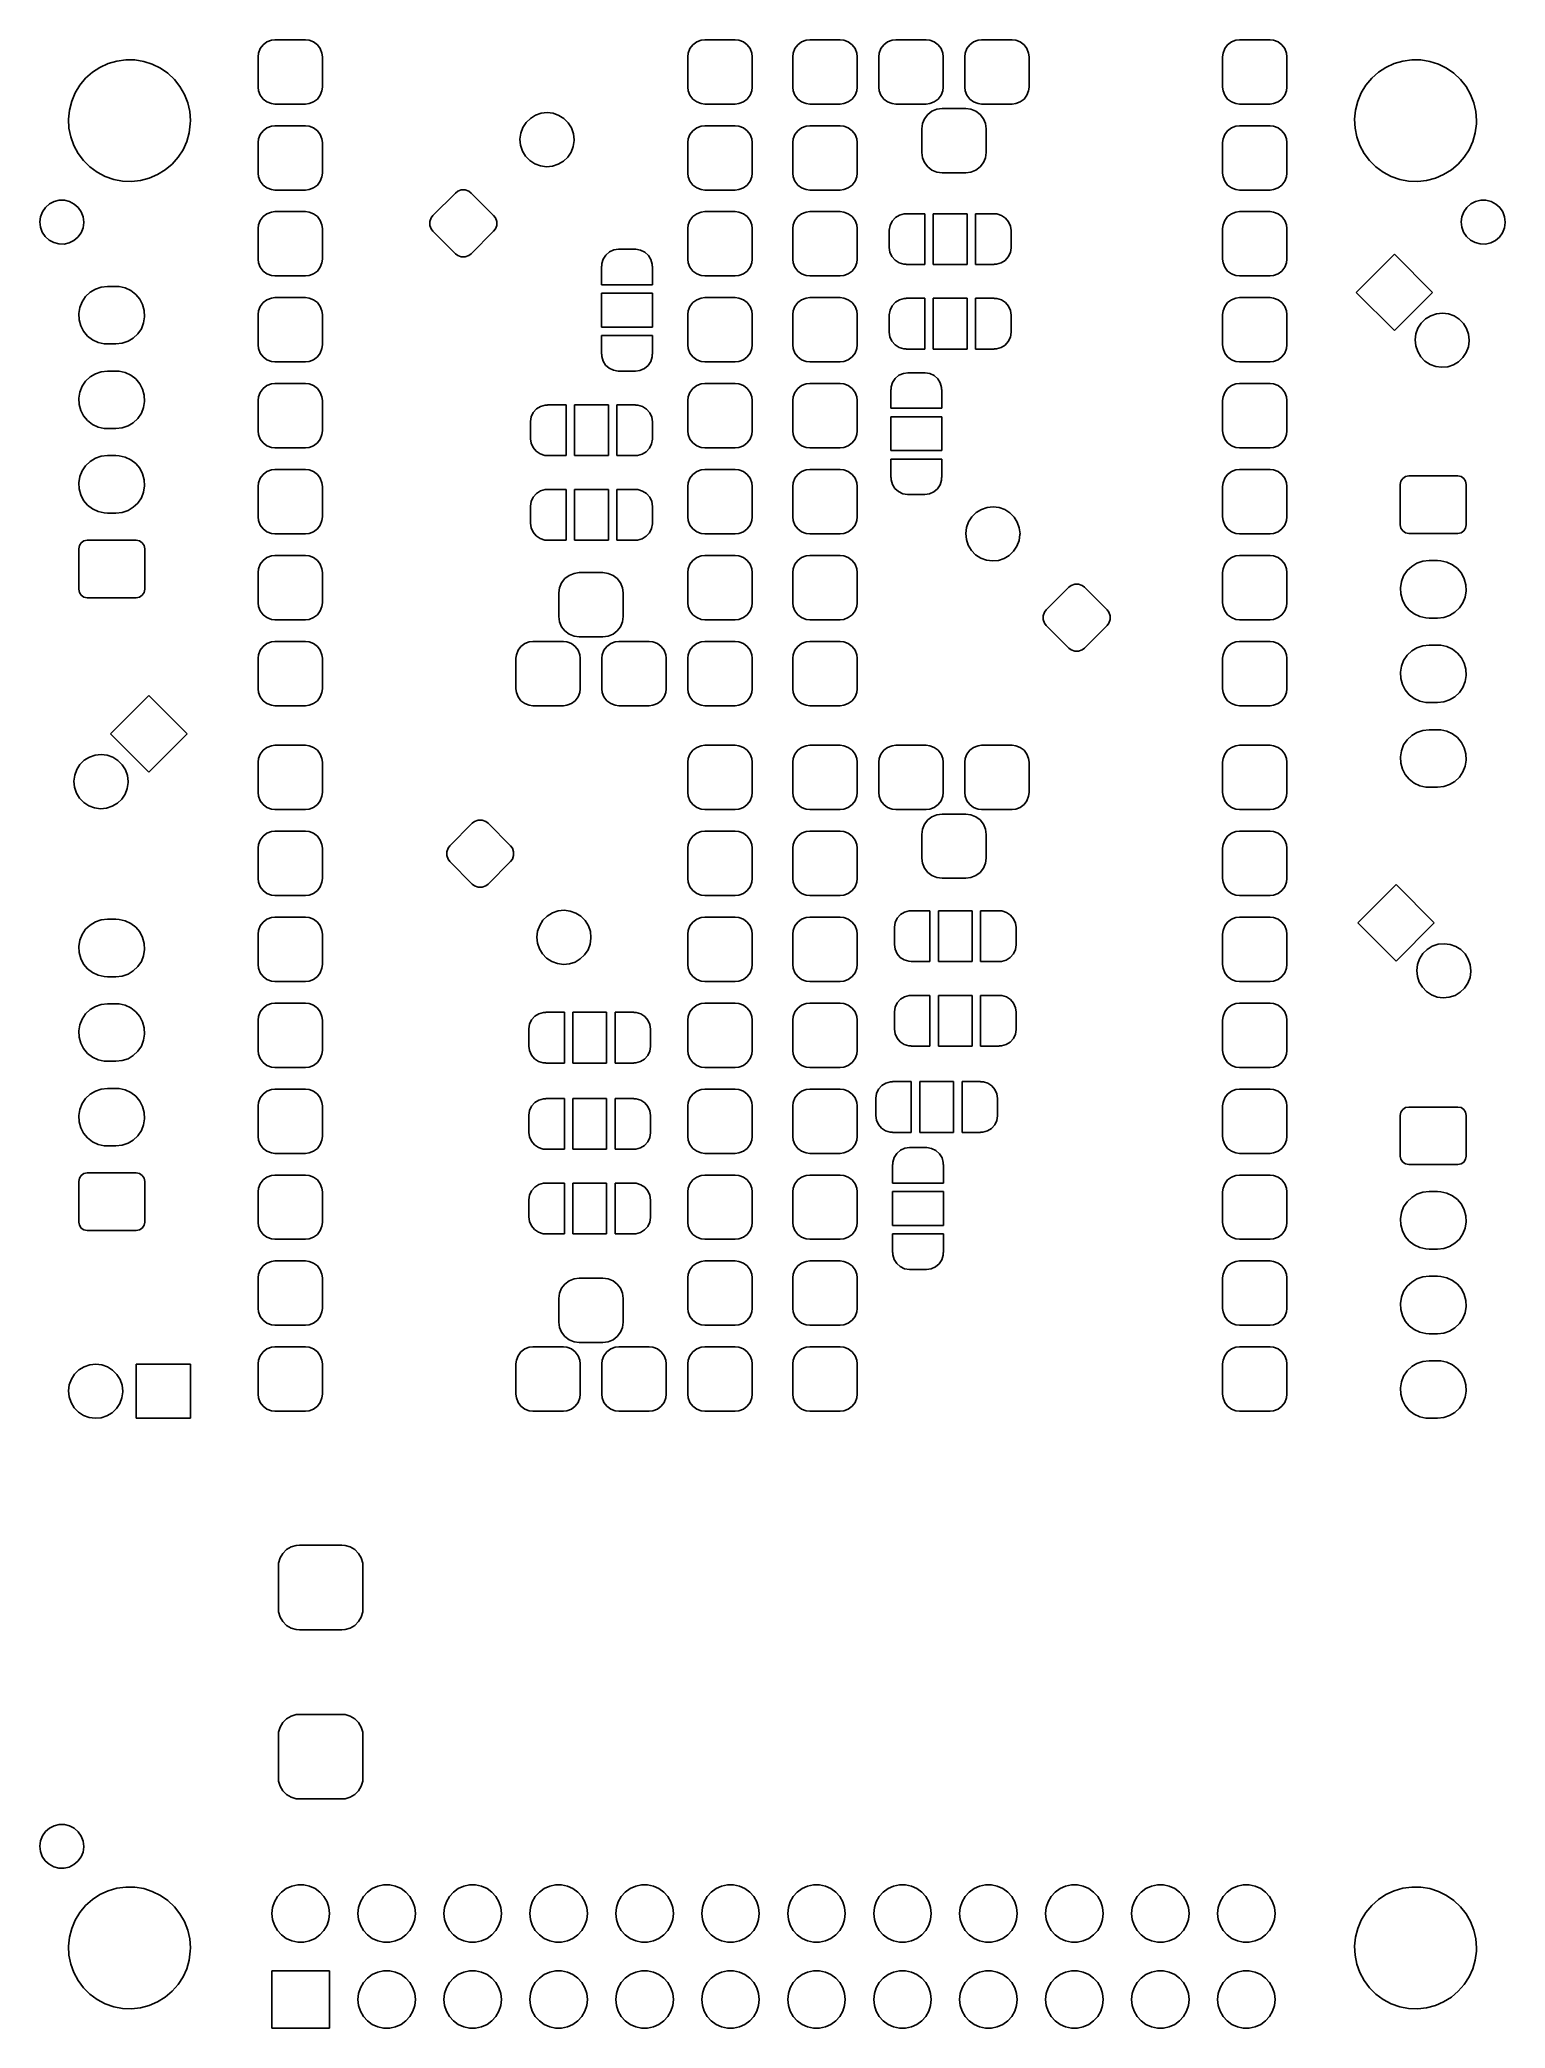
# Model space of a CAD drawing. Extents: x 100.3 to 143.7, y -109.4 to -50.6.
import ezdxf

# ---------------------------------------------------------------- set-up
doc = ezdxf.new("R2010")
doc.units = 0
doc.layers.add('BLACK', color=7, linetype='CONTINUOUS')

msp = doc.modelspace()

# ---------------------------------------------------------------- linework, layer by layer
at = {"layer": 'BLACK', "linetype": 'CONTINUOUS'}
for p, q in [((106.8, -51.1097), (106.812, -51.0024)), ((106.8, -52.0103), (106.8, -51.1097)), ((106.812, -51.0024), (106.861, -50.8697)), ((106.861, -50.8697), (106.946, -50.7564)), ((106.946, -50.7564), (107.06, -50.6714)), ((107.06, -50.6714), (107.192, -50.6217)), ((107.192, -50.6217), (107.3, -50.61)), ((107.3, -50.61), (108.2, -50.61)), ((108.2, -50.61), (108.308, -50.6217)), ((108.308, -50.6217), (108.44, -50.6714)), ((108.44, -50.6714), (108.554, -50.7564)), ((108.554, -50.7564), (108.639, -50.8697)), ((108.639, -50.8697), (108.688, -51.0024)), ((108.688, -51.0024), (108.7, -51.1097)), ((108.7, -51.1097), (108.7, -52.0103)), ((119.5, -51.1097), (119.512, -51.0024)), ((119.5, -52.0103), (119.5, -51.1097)), ((119.512, -51.0024), (119.561, -50.8697)), ((119.561, -50.8697), (119.646, -50.7564)), ((119.646, -50.7564), (119.76, -50.6714)), ((119.76, -50.6714), (119.892, -50.6217)), ((119.892, -50.6217), (120, -50.61)), ((120, -50.61), (120.9, -50.61)), ((120.9, -50.61), (121.008, -50.6217)), ((121.008, -50.6217), (121.14, -50.6714)), ((121.14, -50.6714), (121.254, -50.7564)), ((121.254, -50.7564), (121.339, -50.8697)), ((121.339, -50.8697), (121.388, -51.0024)), ((121.388, -51.0024), (121.4, -51.1097)), ((121.4, -51.1097), (121.4, -52.0103)), ((122.6, -51.1097), (122.612, -51.0024)), ((122.6, -52.0103), (122.6, -51.1097)), ((122.612, -51.0024), (122.661, -50.8697)), ((122.661, -50.8697), (122.746, -50.7564)), ((122.746, -50.7564), (122.86, -50.6714)), ((122.86, -50.6714), (122.992, -50.6217)), ((122.992, -50.6217), (123.1, -50.61)), ((123.1, -50.61), (124, -50.61)), ((124, -50.61), (124.108, -50.6217)), ((124.108, -50.6217), (124.24, -50.6714)), ((124.24, -50.6714), (124.354, -50.7564)), ((124.354, -50.7564), (124.439, -50.8697)), ((124.439, -50.8697), (124.488, -51.0024)), ((124.488, -51.0024), (124.5, -51.1097)), ((124.5, -51.1097), (124.5, -52.0103)), ((125.14, -51.1097), (125.152, -51.0024)), ((125.14, -52.0103), (125.14, -51.1097)), ((125.152, -51.0024), (125.201, -50.8697)), ((125.201, -50.8697), (125.286, -50.7564)), ((125.286, -50.7564), (125.4, -50.6714)), ((125.4, -50.6714), (125.532, -50.6217)), ((125.532, -50.6217), (125.64, -50.61)), ((125.64, -50.61), (126.54, -50.61)), ((126.54, -50.61), (126.648, -50.6217)), ((126.648, -50.6217), (126.78, -50.6714)), ((126.78, -50.6714), (126.894, -50.7564)), ((126.894, -50.7564), (126.979, -50.8697)), ((126.979, -50.8697), (127.028, -51.0024)), ((127.028, -51.0024), (127.04, -51.1097)), ((127.04, -51.1097), (127.04, -52.0103)), ((127.68, -51.1097), (127.692, -51.0024)), ((127.68, -52.0103), (127.68, -51.1097)), ((127.692, -51.0024), (127.741, -50.8697)), ((127.741, -50.8697), (127.826, -50.7564)), ((127.826, -50.7564), (127.94, -50.6714)), ((127.94, -50.6714), (128.072, -50.6217)), ((128.072, -50.6217), (128.18, -50.61)), ((128.18, -50.61), (129.08, -50.61)), ((129.08, -50.61), (129.188, -50.6217)), ((129.188, -50.6217), (129.32, -50.6714)), ((129.32, -50.6714), (129.434, -50.7564)), ((129.434, -50.7564), (129.519, -50.8697)), ((129.519, -50.8697), (129.568, -51.0024)), ((129.568, -51.0024), (129.58, -51.1097)), ((129.58, -51.1097), (129.58, -52.0103)), ((135.3, -51.1097), (135.312, -51.0024)), ((135.3, -52.0103), (135.3, -51.1097)), ((135.312, -51.0024), (135.361, -50.8697)), ((135.361, -50.8697), (135.446, -50.7564)), ((135.446, -50.7564), (135.56, -50.6714)), ((135.56, -50.6714), (135.692, -50.6217)), ((135.692, -50.6217), (135.8, -50.61)), ((135.8, -50.61), (136.7, -50.61)), ((136.7, -50.61), (136.808, -50.6217)), ((136.808, -50.6217), (136.94, -50.6714)), ((136.94, -50.6714), (137.054, -50.7564)), ((137.054, -50.7564), (137.139, -50.8697)), ((137.139, -50.8697), (137.188, -51.0024)), ((137.188, -51.0024), (137.2, -51.1097)), ((137.2, -51.1097), (137.2, -52.0103)), ((101.705, -51.7496), (101.904, -51.572)), ((101.904, -51.572), (102.127, -51.4257)), ((102.127, -51.4257), (102.37, -51.314)), ((102.37, -51.314), (102.626, -51.2393)), ((102.626, -51.2393), (102.89, -51.2034)), ((102.89, -51.2034), (103.157, -51.2069)), ((103.157, -51.2069), (103.42, -51.2497)), ((103.42, -51.2497), (103.674, -51.3311)), ((103.674, -51.3311), (103.914, -51.4491)), ((103.914, -51.4491), (104.133, -51.6011)), ((104.133, -51.6011), (104.327, -51.7839)), ((139.705, -51.7496), (139.904, -51.572)), ((139.904, -51.572), (140.127, -51.4257)), ((140.127, -51.4257), (140.37, -51.314)), ((140.37, -51.314), (140.626, -51.2393)), ((140.626, -51.2393), (140.89, -51.2034)), ((140.89, -51.2034), (141.157, -51.2069)), ((141.157, -51.2069), (141.42, -51.2497)), ((141.42, -51.2497), (141.674, -51.3311)), ((141.674, -51.3311), (141.914, -51.4491)), ((141.914, -51.4491), (142.133, -51.6011)), ((142.133, -51.6011), (142.327, -51.7839)), ((101.293, -52.4289), (101.396, -52.1828)), ((101.396, -52.1828), (101.535, -51.9547)), ((101.535, -51.9547), (101.705, -51.7496)), ((104.327, -51.7839), (104.492, -51.9935)), ((104.492, -51.9935), (104.625, -52.2251)), ((104.625, -52.2251), (104.721, -52.4737)), ((106.812, -52.1176), (106.8, -52.0103)), ((106.861, -52.2503), (106.812, -52.1176)), ((106.946, -52.3636), (106.861, -52.2503)), ((108.639, -52.2503), (108.554, -52.3636)), ((108.688, -52.1176), (108.639, -52.2503)), ((108.7, -52.0103), (108.688, -52.1176)), ((119.512, -52.1176), (119.5, -52.0103)), ((119.561, -52.2503), (119.512, -52.1176)), ((119.646, -52.3636), (119.561, -52.2503)), ((121.339, -52.2503), (121.254, -52.3636)), ((121.388, -52.1176), (121.339, -52.2503)), ((121.4, -52.0103), (121.388, -52.1176)), ((122.612, -52.1176), (122.6, -52.0103)), ((122.661, -52.2503), (122.612, -52.1176)), ((122.746, -52.3636), (122.661, -52.2503)), ((124.439, -52.2503), (124.354, -52.3636)), ((124.488, -52.1176), (124.439, -52.2503)), ((124.5, -52.0103), (124.488, -52.1176)), ((125.152, -52.1176), (125.14, -52.0103)), ((125.201, -52.2503), (125.152, -52.1176)), ((125.286, -52.3636), (125.201, -52.2503)), ((126.979, -52.2503), (126.894, -52.3636)), ((127.028, -52.1176), (126.979, -52.2503)), ((127.04, -52.0103), (127.028, -52.1176)), ((127.692, -52.1176), (127.68, -52.0103)), ((127.741, -52.2503), (127.692, -52.1176)), ((127.826, -52.3636), (127.741, -52.2503)), ((129.519, -52.2503), (129.434, -52.3636)), ((129.568, -52.1176), (129.519, -52.2503)), ((129.58, -52.0103), (129.568, -52.1176)), ((135.312, -52.1176), (135.3, -52.0103)), ((135.361, -52.2503), (135.312, -52.1176)), ((135.446, -52.3636), (135.361, -52.2503)), ((137.139, -52.2503), (137.054, -52.3636)), ((137.188, -52.1176), (137.139, -52.2503)), ((137.2, -52.0103), (137.188, -52.1176)), ((139.293, -52.4289), (139.396, -52.1828)), ((139.396, -52.1828), (139.535, -51.9547)), ((139.535, -51.9547), (139.705, -51.7496)), ((142.327, -51.7839), (142.492, -51.9935)), ((142.492, -51.9935), (142.625, -52.2251)), ((142.625, -52.2251), (142.721, -52.4737)), ((101.201, -52.9529), (101.227, -52.6874)), ((101.227, -52.6874), (101.293, -52.4289)), ((104.721, -52.4737), (104.78, -52.7339)), ((104.78, -52.7339), (104.8, -53)), ((107.06, -52.4486), (106.946, -52.3636)), ((107.192, -52.4983), (107.06, -52.4486)), ((107.3, -52.51), (107.192, -52.4983)), ((108.2, -52.51), (107.3, -52.51)), ((108.308, -52.4983), (108.2, -52.51)), ((108.44, -52.4486), (108.308, -52.4983)), ((108.554, -52.3636), (108.44, -52.4486)), ((114.845, -52.9322), (114.997, -52.8387)), ((114.997, -52.8387), (115.166, -52.7812)), ((115.166, -52.7812), (115.343, -52.7626)), ((115.343, -52.7626), (115.52, -52.7837)), ((115.52, -52.7837), (115.688, -52.8435)), ((115.688, -52.8435), (115.839, -52.9391)), ((119.76, -52.4486), (119.646, -52.3636)), ((119.892, -52.4983), (119.76, -52.4486)), ((120, -52.51), (119.892, -52.4983)), ((120.9, -52.51), (120, -52.51)), ((121.008, -52.4983), (120.9, -52.51)), ((121.14, -52.4486), (121.008, -52.4983)), ((121.254, -52.3636), (121.14, -52.4486)), ((122.86, -52.4486), (122.746, -52.3636)), ((122.992, -52.4983), (122.86, -52.4486)), ((123.1, -52.51), (122.992, -52.4983)), ((124, -52.51), (123.1, -52.51)), ((124.108, -52.4983), (124, -52.51)), ((124.24, -52.4486), (124.108, -52.4983)), ((124.354, -52.3636), (124.24, -52.4486)), ((125.4, -52.4486), (125.286, -52.3636)), ((125.532, -52.4983), (125.4, -52.4486)), ((125.64, -52.51), (125.532, -52.4983)), ((126.54, -52.51), (125.64, -52.51)), ((126.49, -52.9422), (126.586, -52.8179)), ((126.648, -52.4983), (126.54, -52.51)), ((126.586, -52.8179), (126.71, -52.7224)), ((126.78, -52.4486), (126.648, -52.4983)), ((126.71, -52.7224), (126.855, -52.6625)), ((126.894, -52.3636), (126.78, -52.4486)), ((126.855, -52.6625), (127.01, -52.642)), ((127.01, -52.642), (127.71, -52.642)), ((127.71, -52.642), (127.865, -52.6625)), ((127.94, -52.4486), (127.826, -52.3636)), ((127.865, -52.6625), (128.01, -52.7224)), ((128.072, -52.4983), (127.94, -52.4486)), ((128.01, -52.7224), (128.134, -52.8179)), ((128.18, -52.51), (128.072, -52.4983)), ((128.134, -52.8179), (128.23, -52.9422)), ((129.08, -52.51), (128.18, -52.51)), ((129.188, -52.4983), (129.08, -52.51)), ((129.32, -52.4486), (129.188, -52.4983)), ((129.434, -52.3636), (129.32, -52.4486)), ((135.56, -52.4486), (135.446, -52.3636)), ((135.692, -52.4983), (135.56, -52.4486)), ((135.8, -52.51), (135.692, -52.4983)), ((136.7, -52.51), (135.8, -52.51)), ((136.808, -52.4983), (136.7, -52.51)), ((136.94, -52.4486), (136.808, -52.4983)), ((137.054, -52.3636), (136.94, -52.4486)), ((139.201, -52.9529), (139.227, -52.6874)), ((139.227, -52.6874), (139.293, -52.4289)), ((142.721, -52.4737), (142.78, -52.7339)), ((142.78, -52.7339), (142.8, -53)), ((101.213, -53.2194), (101.201, -52.9529)), ((101.265, -53.481), (101.213, -53.2194)), ((104.764, -53.3589), (104.691, -53.6156)), ((104.798, -53.0942), (104.764, -53.3589)), ((104.8, -53), (104.798, -53.0942)), ((106.812, -53.5424), (106.861, -53.4097)), ((106.861, -53.4097), (106.946, -53.2964)), ((106.946, -53.2964), (107.06, -53.2114)), ((107.06, -53.2114), (107.192, -53.1617)), ((107.192, -53.1617), (107.3, -53.15)), ((107.3, -53.15), (108.2, -53.15)), ((108.2, -53.15), (108.308, -53.1617)), ((108.308, -53.1617), (108.44, -53.2114)), ((108.44, -53.2114), (108.554, -53.2964)), ((108.554, -53.2964), (108.639, -53.4097)), ((108.639, -53.4097), (108.688, -53.5424)), ((114.538, -53.5514), (114.56, -53.3744)), ((114.56, -53.3744), (114.621, -53.2069)), ((114.621, -53.2069), (114.717, -53.0569)), ((114.717, -53.0569), (114.845, -52.9322)), ((115.839, -52.9391), (115.964, -53.0656)), ((115.964, -53.0656), (116.059, -53.2169)), ((116.059, -53.2169), (116.118, -53.3853)), ((116.118, -53.3853), (116.137, -53.5626)), ((119.512, -53.5424), (119.561, -53.4097)), ((119.561, -53.4097), (119.646, -53.2964)), ((119.646, -53.2964), (119.76, -53.2114)), ((119.76, -53.2114), (119.892, -53.1617)), ((119.892, -53.1617), (120, -53.15)), ((120, -53.15), (120.9, -53.15)), ((120.9, -53.15), (121.008, -53.1617)), ((121.008, -53.1617), (121.14, -53.2114)), ((121.14, -53.2114), (121.254, -53.2964)), ((121.254, -53.2964), (121.339, -53.4097)), ((121.339, -53.4097), (121.388, -53.5424)), ((122.612, -53.5424), (122.661, -53.4097)), ((122.661, -53.4097), (122.746, -53.2964)), ((122.746, -53.2964), (122.86, -53.2114)), ((122.86, -53.2114), (122.992, -53.1617)), ((122.992, -53.1617), (123.1, -53.15)), ((123.1, -53.15), (124, -53.15)), ((124, -53.15), (124.108, -53.1617)), ((124.108, -53.1617), (124.24, -53.2114)), ((124.24, -53.2114), (124.354, -53.2964)), ((124.354, -53.2964), (124.439, -53.4097)), ((124.439, -53.4097), (124.488, -53.5424)), ((126.41, -53.2424), (126.43, -53.087)), ((126.41, -53.9416), (126.41, -53.2424)), ((126.43, -53.087), (126.49, -52.9422)), ((128.23, -52.9422), (128.29, -53.087)), ((128.29, -53.087), (128.31, -53.2424)), ((128.31, -53.2424), (128.31, -53.9416)), ((135.312, -53.5424), (135.361, -53.4097)), ((135.361, -53.4097), (135.446, -53.2964)), ((135.446, -53.2964), (135.56, -53.2114)), ((135.56, -53.2114), (135.692, -53.1617)), ((135.692, -53.1617), (135.8, -53.15)), ((135.8, -53.15), (136.7, -53.15)), ((136.7, -53.15), (136.808, -53.1617)), ((136.808, -53.1617), (136.94, -53.2114)), ((136.94, -53.2114), (137.054, -53.2964)), ((137.054, -53.2964), (137.139, -53.4097)), ((137.139, -53.4097), (137.188, -53.5424)), ((139.213, -53.2194), (139.201, -52.9529)), ((139.265, -53.481), (139.213, -53.2194)), ((142.764, -53.3589), (142.691, -53.6156)), ((142.798, -53.0942), (142.764, -53.3589)), ((142.8, -53), (142.798, -53.0942)), ((101.356, -53.7321), (101.265, -53.481)), ((101.482, -53.9671), (101.356, -53.7321)), ((101.642, -54.1809), (101.482, -53.9671)), ((104.582, -53.8589), (104.438, -54.0833)), ((104.691, -53.6156), (104.582, -53.8589)), ((106.8, -53.6497), (106.812, -53.5424)), ((106.8, -54.5503), (106.8, -53.6497)), ((108.688, -53.5424), (108.7, -53.6497)), ((108.7, -53.6497), (108.7, -54.5503)), ((114.555, -53.7289), (114.538, -53.5514)), ((114.611, -53.8981), (114.555, -53.7289)), ((114.704, -54.0507), (114.611, -53.8981)), ((114.827, -54.179), (114.704, -54.0507)), ((116.049, -53.9282), (115.95, -54.0768)), ((116.112, -53.7615), (116.049, -53.9282)), ((116.137, -53.5849), (116.112, -53.7615)), ((116.137, -53.5626), (116.137, -53.5849)), ((119.5, -53.6497), (119.512, -53.5424)), ((119.5, -54.5503), (119.5, -53.6497)), ((121.388, -53.5424), (121.4, -53.6497)), ((121.4, -53.6497), (121.4, -54.5503)), ((122.6, -53.6497), (122.612, -53.5424)), ((122.6, -54.5503), (122.6, -53.6497)), ((124.488, -53.5424), (124.5, -53.6497)), ((124.5, -53.6497), (124.5, -54.5503)), ((126.43, -54.097), (126.41, -53.9416)), ((128.31, -53.9416), (128.29, -54.097)), ((135.3, -53.6497), (135.312, -53.5424)), ((135.3, -54.5503), (135.3, -53.6497)), ((137.188, -53.5424), (137.2, -53.6497)), ((137.2, -53.6497), (137.2, -54.5503)), ((139.356, -53.7321), (139.265, -53.481)), ((139.482, -53.9671), (139.356, -53.7321)), ((139.642, -54.1809), (139.482, -53.9671)), ((142.582, -53.8589), (142.438, -54.0833)), ((142.691, -53.6156), (142.582, -53.8589)), ((101.831, -54.3687), (101.642, -54.1809)), ((102.046, -54.5265), (101.831, -54.3687)), ((102.282, -54.6507), (102.046, -54.5265)), ((102.534, -54.7387), (102.282, -54.6507)), ((103.831, -54.5966), (103.586, -54.7019)), ((104.058, -54.4562), (103.831, -54.5966)), ((104.262, -54.2839), (104.058, -54.4562)), ((104.438, -54.0833), (104.262, -54.2839)), ((106.812, -54.6576), (106.8, -54.5503)), ((108.7, -54.5503), (108.688, -54.6576)), ((114.977, -54.2766), (114.827, -54.179)), ((115.144, -54.3388), (114.977, -54.2766)), ((115.321, -54.3624), (115.144, -54.3388)), ((115.498, -54.3462), (115.321, -54.3624)), ((115.668, -54.2911), (115.498, -54.3462)), ((115.821, -54.1998), (115.668, -54.2911)), ((115.95, -54.0768), (115.821, -54.1998)), ((119.512, -54.6576), (119.5, -54.5503)), ((121.4, -54.5503), (121.388, -54.6576)), ((122.612, -54.6576), (122.6, -54.5503)), ((124.5, -54.5503), (124.488, -54.6576)), ((126.49, -54.2418), (126.43, -54.097)), ((126.586, -54.3661), (126.49, -54.2418)), ((126.71, -54.4616), (126.586, -54.3661)), ((126.855, -54.5215), (126.71, -54.4616)), ((127.01, -54.542), (126.855, -54.5215)), ((127.71, -54.542), (127.01, -54.542)), ((127.865, -54.5215), (127.71, -54.542)), ((128.01, -54.4616), (127.865, -54.5215)), ((128.134, -54.3661), (128.01, -54.4616)), ((128.23, -54.2418), (128.134, -54.3661)), ((128.29, -54.097), (128.23, -54.2418)), ((135.312, -54.6576), (135.3, -54.5503)), ((137.2, -54.5503), (137.188, -54.6576)), ((139.831, -54.3687), (139.642, -54.1809)), ((140.046, -54.5265), (139.831, -54.3687)), ((140.282, -54.6507), (140.046, -54.5265)), ((140.534, -54.7387), (140.282, -54.6507)), ((141.831, -54.5966), (141.586, -54.7019)), ((142.058, -54.4562), (141.831, -54.5966)), ((142.262, -54.2839), (142.058, -54.4562)), ((142.438, -54.0833), (142.262, -54.2839)), ((102.796, -54.7884), (102.534, -54.7387)), ((103.063, -54.7989), (102.796, -54.7884)), ((103.328, -54.7699), (103.063, -54.7989)), ((103.586, -54.7019), (103.328, -54.7699)), ((106.861, -54.7903), (106.812, -54.6576)), ((106.946, -54.9036), (106.861, -54.7903)), ((107.06, -54.9886), (106.946, -54.9036)), ((107.192, -55.0383), (107.06, -54.9886)), ((107.3, -55.05), (107.192, -55.0383)), ((108.2, -55.05), (107.3, -55.05)), ((108.308, -55.0383), (108.2, -55.05)), ((108.44, -54.9886), (108.308, -55.0383)), ((108.554, -54.9036), (108.44, -54.9886)), ((108.639, -54.7903), (108.554, -54.9036)), ((108.688, -54.6576), (108.639, -54.7903)), ((111.964, -55.8044), (112.63, -55.1391)), ((112.63, -55.1391), (112.698, -55.0867)), ((112.698, -55.0867), (112.805, -55.0476)), ((112.805, -55.0476), (112.92, -55.0476)), ((112.92, -55.0476), (113.027, -55.0867)), ((113.027, -55.0867), (113.096, -55.1391)), ((113.096, -55.1391), (113.761, -55.8044)), ((119.561, -54.7903), (119.512, -54.6576)), ((119.646, -54.9036), (119.561, -54.7903)), ((119.76, -54.9886), (119.646, -54.9036)), ((119.892, -55.0383), (119.76, -54.9886)), ((120, -55.05), (119.892, -55.0383)), ((120.9, -55.05), (120, -55.05)), ((121.008, -55.0383), (120.9, -55.05)), ((121.14, -54.9886), (121.008, -55.0383)), ((121.254, -54.9036), (121.14, -54.9886)), ((121.339, -54.7903), (121.254, -54.9036)), ((121.388, -54.6576), (121.339, -54.7903)), ((122.661, -54.7903), (122.612, -54.6576)), ((122.746, -54.9036), (122.661, -54.7903)), ((122.86, -54.9886), (122.746, -54.9036)), ((122.992, -55.0383), (122.86, -54.9886)), ((123.1, -55.05), (122.992, -55.0383)), ((124, -55.05), (123.1, -55.05)), ((124.108, -55.0383), (124, -55.05)), ((124.24, -54.9886), (124.108, -55.0383)), ((124.354, -54.9036), (124.24, -54.9886)), ((124.439, -54.7903), (124.354, -54.9036)), ((124.488, -54.6576), (124.439, -54.7903)), ((135.361, -54.7903), (135.312, -54.6576)), ((135.446, -54.9036), (135.361, -54.7903)), ((135.56, -54.9886), (135.446, -54.9036)), ((135.692, -55.0383), (135.56, -54.9886)), ((135.8, -55.05), (135.692, -55.0383)), ((136.7, -55.05), (135.8, -55.05)), ((136.808, -55.0383), (136.7, -55.05)), ((136.94, -54.9886), (136.808, -55.0383)), ((137.054, -54.9036), (136.94, -54.9886)), ((137.139, -54.7903), (137.054, -54.9036)), ((137.188, -54.6576), (137.139, -54.7903)), ((140.796, -54.7884), (140.534, -54.7387)), ((141.063, -54.7989), (140.796, -54.7884)), ((141.328, -54.7699), (141.063, -54.7989)), ((141.586, -54.7019), (141.328, -54.7699)), ((100.37, -55.8384), (100.427, -55.6928)), ((100.427, -55.6928), (100.517, -55.5651)), ((100.517, -55.5651), (100.635, -55.4624)), ((100.635, -55.4624), (100.773, -55.3908)), ((100.773, -55.3908), (100.925, -55.3543)), ((100.925, -55.3543), (101.081, -55.3551)), ((101.081, -55.3551), (101.233, -55.3932)), ((101.233, -55.3932), (101.371, -55.4663)), ((101.371, -55.4663), (101.488, -55.5701)), ((101.488, -55.5701), (101.576, -55.6989)), ((101.576, -55.6989), (101.631, -55.845)), ((106.946, -55.8364), (107.06, -55.7514)), ((107.06, -55.7514), (107.192, -55.7017)), ((107.192, -55.7017), (107.3, -55.69)), ((107.3, -55.69), (108.2, -55.69)), ((108.2, -55.69), (108.308, -55.7017)), ((108.308, -55.7017), (108.44, -55.7514)), ((108.44, -55.7514), (108.554, -55.8364)), ((111.912, -55.8726), (111.964, -55.8044)), ((113.761, -55.8044), (113.813, -55.8726)), ((119.646, -55.8364), (119.76, -55.7514)), ((119.76, -55.7514), (119.892, -55.7017)), ((119.892, -55.7017), (120, -55.69)), ((120, -55.69), (120.9, -55.69)), ((120.9, -55.69), (121.008, -55.7017)), ((121.008, -55.7017), (121.14, -55.7514)), ((121.14, -55.7514), (121.254, -55.8364)), ((122.746, -55.8364), (122.86, -55.7514)), ((122.86, -55.7514), (122.992, -55.7017)), ((122.992, -55.7017), (123.1, -55.69)), ((123.1, -55.69), (124, -55.69)), ((124, -55.69), (124.108, -55.7017)), ((124.108, -55.7017), (124.24, -55.7514)), ((124.24, -55.7514), (124.354, -55.8364)), ((125.631, -55.8653), (125.751, -55.7911)), ((125.751, -55.7911), (125.888, -55.7538)), ((125.888, -55.7538), (125.95, -55.755)), ((125.95, -55.755), (125.95, -55.75)), ((125.95, -55.75), (126.5, -55.75)), ((126.5, -55.75), (126.5, -57.25)), ((126.75, -57.25), (126.75, -55.75)), ((126.75, -55.75), (127.75, -55.75)), ((127.75, -55.75), (127.75, -57.25)), ((128, -57.25), (128, -55.75)), ((128, -55.75), (128.55, -55.75)), ((128.55, -55.75), (128.55, -55.755)), ((128.55, -55.755), (128.63, -55.7564)), ((128.63, -55.7564), (128.765, -55.7987)), ((128.765, -55.7987), (128.883, -55.8773)), ((135.446, -55.8364), (135.56, -55.7514)), ((135.56, -55.7514), (135.692, -55.7017)), ((135.692, -55.7017), (135.8, -55.69)), ((135.8, -55.69), (136.7, -55.69)), ((136.7, -55.69), (136.808, -55.7017)), ((136.808, -55.7017), (136.94, -55.7514)), ((136.94, -55.7514), (137.054, -55.8364)), ((142.37, -55.8384), (142.427, -55.6928)), ((142.427, -55.6928), (142.517, -55.5651)), ((142.517, -55.5651), (142.635, -55.4624)), ((142.635, -55.4624), (142.773, -55.3908)), ((142.773, -55.3908), (142.925, -55.3543)), ((142.925, -55.3543), (143.081, -55.3551)), ((143.081, -55.3551), (143.233, -55.3932)), ((143.233, -55.3932), (143.371, -55.4663)), ((143.371, -55.4663), (143.488, -55.5701)), ((143.488, -55.5701), (143.576, -55.6989)), ((143.576, -55.6989), (143.631, -55.845)), ((100.35, -55.9932), (100.37, -55.8384)), ((100.367, -56.1484), (100.35, -55.9932)), ((100.421, -56.2951), (100.367, -56.1484)), ((100.508, -56.4247), (100.421, -56.2951)), ((101.57, -56.3131), (101.478, -56.44)), ((101.628, -56.1682), (101.57, -56.3131)), ((101.65, -56.0136), (101.628, -56.1682)), ((101.631, -55.845), (101.65, -56)), ((101.65, -56), (101.65, -56.0136)), ((106.8, -56.1897), (106.812, -56.0824)), ((106.8, -57.0903), (106.8, -56.1897)), ((106.812, -56.0824), (106.861, -55.9497)), ((106.861, -55.9497), (106.946, -55.8364)), ((108.554, -55.8364), (108.639, -55.9497)), ((108.639, -55.9497), (108.688, -56.0824)), ((108.688, -56.0824), (108.7, -56.1897)), ((108.7, -56.1897), (108.7, -57.0903)), ((111.873, -55.9802), (111.912, -55.8726)), ((111.873, -56.0947), (111.873, -55.9802)), ((111.912, -56.2022), (111.873, -56.0947)), ((111.964, -56.2705), (111.912, -56.2022)), ((112.63, -56.9357), (111.964, -56.2705)), ((113.761, -56.2705), (113.096, -56.9357)), ((113.813, -56.2022), (113.761, -56.2705)), ((113.813, -55.8726), (113.852, -55.9802)), ((113.852, -56.0947), (113.813, -56.2022)), ((113.852, -55.9802), (113.852, -56.0947)), ((119.5, -56.1897), (119.512, -56.0824)), ((119.5, -57.0903), (119.5, -56.1897)), ((119.512, -56.0824), (119.561, -55.9497)), ((119.561, -55.9497), (119.646, -55.8364)), ((121.254, -55.8364), (121.339, -55.9497)), ((121.339, -55.9497), (121.388, -56.0824)), ((121.388, -56.0824), (121.4, -56.1897)), ((121.4, -56.1897), (121.4, -57.0903)), ((122.6, -56.1897), (122.612, -56.0824)), ((122.6, -57.0903), (122.6, -56.1897)), ((122.612, -56.0824), (122.661, -55.9497)), ((122.661, -55.9497), (122.746, -55.8364)), ((124.354, -55.8364), (124.439, -55.9497)), ((124.439, -55.9497), (124.488, -56.0824)), ((124.488, -56.0824), (124.5, -56.1897)), ((124.5, -56.1897), (124.5, -57.0903)), ((125.45, -56.2378), (125.474, -56.098)), ((125.45, -56.25), (125.45, -56.2378)), ((125.45, -56.75), (125.45, -56.25)), ((125.474, -56.098), (125.535, -55.9704)), ((125.535, -55.9704), (125.631, -55.8653)), ((128.883, -55.8773), (128.974, -55.9858)), ((128.974, -55.9858), (129.032, -56.1155)), ((129.032, -56.1155), (129.049, -56.25)), ((129.049, -56.25), (129.05, -56.25)), ((129.05, -56.25), (129.05, -56.75)), ((135.3, -56.1897), (135.312, -56.0824)), ((135.3, -57.0903), (135.3, -56.1897)), ((135.312, -56.0824), (135.361, -55.9497)), ((135.361, -55.9497), (135.446, -55.8364)), ((137.054, -55.8364), (137.139, -55.9497)), ((137.139, -55.9497), (137.188, -56.0824)), ((137.188, -56.0824), (137.2, -56.1897)), ((137.2, -56.1897), (137.2, -57.0903)), ((142.35, -55.9932), (142.37, -55.8384)), ((142.367, -56.1484), (142.35, -55.9932)), ((142.421, -56.2951), (142.367, -56.1484)), ((142.508, -56.4247), (142.421, -56.2951)), ((143.57, -56.3131), (143.478, -56.44)), ((143.628, -56.1682), (143.57, -56.3131)), ((143.65, -56.0136), (143.628, -56.1682)), ((143.631, -55.845), (143.65, -56)), ((143.65, -56), (143.65, -56.0136)), ((100.623, -56.5298), (100.508, -56.4247)), ((100.761, -56.6044), (100.623, -56.5298)), ((100.912, -56.644), (100.761, -56.6044)), ((101.068, -56.6464), (100.912, -56.644)), ((101.22, -56.6116), (101.068, -56.6464)), ((101.36, -56.5414), (101.22, -56.6116)), ((101.478, -56.44), (101.36, -56.5414)), ((112.698, -56.9881), (112.63, -56.9357)), ((112.805, -57.0273), (112.698, -56.9881)), ((113.027, -56.9881), (112.92, -57.0273)), ((113.096, -56.9357), (113.027, -56.9881)), ((116.996, -57.0903), (117.073, -56.9713)), ((117.073, -56.9713), (117.181, -56.8788)), ((117.181, -56.8788), (117.31, -56.8201)), ((117.31, -56.8201), (117.45, -56.8)), ((117.45, -56.8), (117.95, -56.8)), ((117.95, -56.8), (117.962, -56.8001)), ((117.962, -56.8001), (118.102, -56.8237)), ((118.102, -56.8237), (118.23, -56.8855)), ((118.23, -56.8855), (118.335, -56.9806)), ((118.335, -56.9806), (118.409, -57.1014)), ((125.47, -56.8903), (125.45, -56.75)), ((125.529, -57.0194), (125.47, -56.8903)), ((129.028, -56.8962), (128.968, -57.0245)), ((129.05, -56.7561), (129.028, -56.8962)), ((129.05, -56.75), (129.049, -56.75)), ((129.049, -56.75), (129.05, -56.7561)), ((139.243, -58.0746), (140.375, -56.9433)), ((140.375, -56.9433), (141.506, -58.0746)), ((142.623, -56.5298), (142.508, -56.4247)), ((142.761, -56.6044), (142.623, -56.5298)), ((142.912, -56.644), (142.761, -56.6044)), ((143.068, -56.6464), (142.912, -56.644)), ((143.22, -56.6116), (143.068, -56.6464)), ((143.36, -56.5414), (143.22, -56.6116)), ((143.478, -56.44), (143.36, -56.5414)), ((106.812, -57.1976), (106.8, -57.0903)), ((106.861, -57.3303), (106.812, -57.1976)), ((106.946, -57.4436), (106.861, -57.3303)), ((107.06, -57.5286), (106.946, -57.4436)), ((107.192, -57.5783), (107.06, -57.5286)), ((107.3, -57.59), (107.192, -57.5783)), ((108.308, -57.5783), (108.2, -57.59)), ((108.44, -57.5286), (108.308, -57.5783)), ((108.554, -57.4436), (108.44, -57.5286)), ((108.639, -57.3303), (108.554, -57.4436)), ((108.688, -57.1976), (108.639, -57.3303)), ((108.7, -57.0903), (108.688, -57.1976)), ((112.92, -57.0273), (112.805, -57.0273)), ((116.95, -57.85), (116.95, -57.3)), ((116.95, -57.3), (116.955, -57.3)), ((116.955, -57.2261), (116.996, -57.0903)), ((116.955, -57.3), (116.955, -57.2261)), ((118.409, -57.1014), (118.446, -57.2382)), ((118.446, -57.2382), (118.445, -57.3)), ((118.445, -57.3), (118.45, -57.3)), ((118.45, -57.3), (118.45, -57.85)), ((119.512, -57.1976), (119.5, -57.0903)), ((119.561, -57.3303), (119.512, -57.1976)), ((119.646, -57.4436), (119.561, -57.3303)), ((119.76, -57.5286), (119.646, -57.4436)), ((119.892, -57.5783), (119.76, -57.5286)), ((120, -57.59), (119.892, -57.5783)), ((121.008, -57.5783), (120.9, -57.59)), ((121.14, -57.5286), (121.008, -57.5783)), ((121.254, -57.4436), (121.14, -57.5286)), ((121.339, -57.3303), (121.254, -57.4436)), ((121.388, -57.1976), (121.339, -57.3303)), ((121.4, -57.0903), (121.388, -57.1976)), ((122.612, -57.1976), (122.6, -57.0903)), ((122.661, -57.3303), (122.612, -57.1976)), ((122.746, -57.4436), (122.661, -57.3303)), ((122.86, -57.5286), (122.746, -57.4436)), ((122.992, -57.5783), (122.86, -57.5286)), ((123.1, -57.59), (122.992, -57.5783)), ((124.108, -57.5783), (124, -57.59)), ((124.24, -57.5286), (124.108, -57.5783)), ((124.354, -57.4436), (124.24, -57.5286)), ((124.439, -57.3303), (124.354, -57.4436)), ((124.488, -57.1976), (124.439, -57.3303)), ((124.5, -57.0903), (124.488, -57.1976)), ((125.621, -57.1268), (125.529, -57.0194)), ((125.74, -57.2039), (125.621, -57.1268)), ((125.876, -57.2445), (125.74, -57.2039)), ((125.95, -57.245), (125.876, -57.2445)), ((125.95, -57.25), (125.95, -57.245)), ((126.5, -57.25), (125.95, -57.25)), ((127.75, -57.25), (126.75, -57.25)), ((128.55, -57.25), (128, -57.25)), ((128.618, -57.2454), (128.55, -57.245)), ((128.55, -57.245), (128.55, -57.25)), ((128.754, -57.2064), (128.618, -57.2454)), ((128.874, -57.1308), (128.754, -57.2064)), ((128.968, -57.0245), (128.874, -57.1308)), ((135.312, -57.1976), (135.3, -57.0903)), ((135.361, -57.3303), (135.312, -57.1976)), ((135.446, -57.4436), (135.361, -57.3303)), ((135.56, -57.5286), (135.446, -57.4436)), ((135.692, -57.5783), (135.56, -57.5286)), ((135.8, -57.59), (135.692, -57.5783)), ((136.808, -57.5783), (136.7, -57.59)), ((136.94, -57.5286), (136.808, -57.5783)), ((137.054, -57.4436), (136.94, -57.5286)), ((137.139, -57.3303), (137.054, -57.4436)), ((137.188, -57.1976), (137.139, -57.3303)), ((137.2, -57.0903), (137.188, -57.1976)), ((101.703, -58.1991), (101.836, -58.073)), ((101.836, -58.073), (101.993, -57.9784)), ((101.993, -57.9784), (102.167, -57.9198)), ((102.167, -57.9198), (102.35, -57.9)), ((102.35, -57.9), (102.6, -57.9)), ((102.6, -57.9), (102.695, -57.9053)), ((102.695, -57.9053), (102.874, -57.9453)), ((102.874, -57.9453), (103.04, -58.0229)), ((103.04, -58.0229), (103.186, -58.1345)), ((103.186, -58.1345), (103.305, -58.2747)), ((108.2, -57.59), (107.3, -57.59)), ((118.45, -57.85), (116.95, -57.85)), ((116.95, -59.1), (116.95, -58.1)), ((116.95, -58.1), (118.45, -58.1)), ((118.45, -58.1), (118.45, -59.1)), ((120.9, -57.59), (120, -57.59)), ((124, -57.59), (123.1, -57.59)), ((136.7, -57.59), (135.8, -57.59)), ((140.375, -59.206), (139.243, -58.0746)), ((141.506, -58.0746), (140.375, -59.206)), ((101.501, -58.7026), (101.531, -58.5214)), ((101.511, -58.8859), (101.501, -58.7026)), ((101.531, -58.5214), (101.599, -58.3509)), ((101.599, -58.3509), (101.703, -58.1991)), ((103.305, -58.2747), (103.39, -58.4371)), ((103.39, -58.4371), (103.439, -58.6141)), ((103.439, -58.6141), (103.449, -58.7974)), ((106.8, -58.7297), (106.812, -58.6224)), ((106.8, -59.6303), (106.8, -58.7297)), ((106.812, -58.6224), (106.861, -58.4897)), ((106.861, -58.4897), (106.946, -58.3764)), ((106.946, -58.3764), (107.06, -58.2914)), ((107.06, -58.2914), (107.192, -58.2417)), ((107.192, -58.2417), (107.3, -58.23)), ((107.3, -58.23), (108.2, -58.23)), ((108.2, -58.23), (108.308, -58.2417)), ((108.308, -58.2417), (108.44, -58.2914)), ((108.44, -58.2914), (108.554, -58.3764)), ((108.554, -58.3764), (108.639, -58.4897)), ((108.639, -58.4897), (108.688, -58.6224)), ((108.688, -58.6224), (108.7, -58.7297)), ((108.7, -58.7297), (108.7, -59.6303)), ((119.5, -58.7297), (119.512, -58.6224)), ((119.5, -59.6303), (119.5, -58.7297)), ((119.512, -58.6224), (119.561, -58.4897)), ((119.561, -58.4897), (119.646, -58.3764)), ((119.646, -58.3764), (119.76, -58.2914)), ((119.76, -58.2914), (119.892, -58.2417)), ((119.892, -58.2417), (120, -58.23)), ((120, -58.23), (120.9, -58.23)), ((120.9, -58.23), (121.008, -58.2417)), ((121.008, -58.2417), (121.14, -58.2914)), ((121.14, -58.2914), (121.254, -58.3764)), ((121.254, -58.3764), (121.339, -58.4897)), ((121.339, -58.4897), (121.388, -58.6224)), ((121.388, -58.6224), (121.4, -58.7297)), ((121.4, -58.7297), (121.4, -59.6303)), ((122.6, -58.7297), (122.612, -58.6224)), ((122.6, -59.6303), (122.6, -58.7297)), ((122.612, -58.6224), (122.661, -58.4897)), ((122.661, -58.4897), (122.746, -58.3764)), ((122.746, -58.3764), (122.86, -58.2914)), ((122.86, -58.2914), (122.992, -58.2417)), ((122.992, -58.2417), (123.1, -58.23)), ((123.1, -58.23), (124, -58.23)), ((124, -58.23), (124.108, -58.2417)), ((124.108, -58.2417), (124.24, -58.2914)), ((124.24, -58.2914), (124.354, -58.3764)), ((124.354, -58.3764), (124.439, -58.4897)), ((124.439, -58.4897), (124.488, -58.6224)), ((124.488, -58.6224), (124.5, -58.7297)), ((124.5, -58.7297), (124.5, -59.6303)), ((125.45, -58.7378), (125.474, -58.598)), ((125.45, -58.75), (125.45, -58.7378)), ((125.45, -59.25), (125.45, -58.75)), ((125.474, -58.598), (125.535, -58.4704)), ((125.535, -58.4704), (125.631, -58.3653)), ((125.631, -58.3653), (125.751, -58.2911)), ((125.751, -58.2911), (125.888, -58.2538)), ((125.888, -58.2538), (125.95, -58.255)), ((125.95, -58.255), (125.95, -58.25)), ((125.95, -58.25), (126.5, -58.25)), ((126.5, -58.25), (126.5, -59.75)), ((126.75, -59.75), (126.75, -58.25)), ((126.75, -58.25), (127.75, -58.25)), ((127.75, -58.25), (127.75, -59.75)), ((128, -59.75), (128, -58.25)), ((128, -58.25), (128.55, -58.25)), ((128.55, -58.25), (128.55, -58.255)), ((128.55, -58.255), (128.63, -58.2564)), ((128.63, -58.2564), (128.765, -58.2987)), ((128.765, -58.2987), (128.883, -58.3773)), ((128.883, -58.3773), (128.974, -58.4858)), ((128.974, -58.4858), (129.032, -58.6155)), ((129.032, -58.6155), (129.049, -58.75)), ((129.049, -58.75), (129.05, -58.75)), ((129.05, -58.75), (129.05, -59.25)), ((135.3, -58.7297), (135.312, -58.6224)), ((135.3, -59.6303), (135.3, -58.7297)), ((135.312, -58.6224), (135.361, -58.4897)), ((135.361, -58.4897), (135.446, -58.3764)), ((135.446, -58.3764), (135.56, -58.2914)), ((135.56, -58.2914), (135.692, -58.2417)), ((135.692, -58.2417), (135.8, -58.23)), ((135.8, -58.23), (136.7, -58.23)), ((136.7, -58.23), (136.808, -58.2417)), ((136.808, -58.2417), (136.94, -58.2914)), ((136.94, -58.2914), (137.054, -58.3764)), ((137.054, -58.3764), (137.139, -58.4897)), ((137.139, -58.4897), (137.188, -58.6224)), ((137.188, -58.6224), (137.2, -58.7297)), ((137.2, -58.7297), (137.2, -59.6303)), ((141.296, -58.8584), (141.448, -58.765)), ((141.448, -58.765), (141.617, -58.7075)), ((141.617, -58.7075), (141.794, -58.6889)), ((141.794, -58.6889), (141.972, -58.71)), ((141.972, -58.71), (142.14, -58.7698)), ((101.56, -59.0629), (101.511, -58.8859)), ((101.645, -59.2253), (101.56, -59.0629)), ((101.764, -59.3655), (101.645, -59.2253)), ((103.247, -59.3009), (103.114, -59.4271)), ((103.351, -59.1491), (103.247, -59.3009)), ((103.419, -58.9786), (103.351, -59.1491)), ((103.449, -58.7974), (103.419, -58.9786)), ((118.45, -59.1), (116.95, -59.1)), ((116.95, -59.9), (116.95, -59.35)), ((116.95, -59.35), (118.45, -59.35)), ((118.45, -59.35), (118.45, -59.9)), ((125.47, -59.3903), (125.45, -59.25)), ((129.05, -59.2561), (129.028, -59.3962)), ((129.05, -59.25), (129.049, -59.25)), ((129.049, -59.25), (129.05, -59.2561)), ((140.989, -59.4777), (141.011, -59.3007)), ((141.011, -59.3007), (141.072, -59.1331)), ((141.072, -59.1331), (141.169, -58.9832)), ((141.169, -58.9832), (141.296, -58.8584)), ((142.14, -58.7698), (142.29, -58.8654)), ((142.29, -58.8654), (142.416, -58.9919)), ((142.416, -58.9919), (142.51, -59.1432)), ((142.51, -59.1432), (142.569, -59.3116)), ((142.569, -59.3116), (142.589, -59.4888)), ((101.91, -59.4771), (101.764, -59.3655)), ((102.076, -59.5547), (101.91, -59.4771)), ((102.255, -59.5947), (102.076, -59.5547)), ((102.35, -59.6), (102.255, -59.5947)), ((102.6, -59.6), (102.35, -59.6)), ((102.783, -59.5802), (102.6, -59.6)), ((102.957, -59.5216), (102.783, -59.5802)), ((103.114, -59.4271), (102.957, -59.5216)), ((106.812, -59.7376), (106.8, -59.6303)), ((106.861, -59.8703), (106.812, -59.7376)), ((106.946, -59.9836), (106.861, -59.8703)), ((108.639, -59.8703), (108.554, -59.9836)), ((108.688, -59.7376), (108.639, -59.8703)), ((108.7, -59.6303), (108.688, -59.7376)), ((116.955, -59.9), (116.95, -59.9)), ((116.955, -59.9679), (116.955, -59.9)), ((118.445, -59.9), (118.444, -59.9799)), ((118.45, -59.9), (118.445, -59.9)), ((119.512, -59.7376), (119.5, -59.6303)), ((119.561, -59.8703), (119.512, -59.7376)), ((119.646, -59.9836), (119.561, -59.8703)), ((121.339, -59.8703), (121.254, -59.9836)), ((121.388, -59.7376), (121.339, -59.8703)), ((121.4, -59.6303), (121.388, -59.7376)), ((122.612, -59.7376), (122.6, -59.6303)), ((122.661, -59.8703), (122.612, -59.7376)), ((122.746, -59.9836), (122.661, -59.8703)), ((124.439, -59.8703), (124.354, -59.9836)), ((124.488, -59.7376), (124.439, -59.8703)), ((124.5, -59.6303), (124.488, -59.7376)), ((125.529, -59.5194), (125.47, -59.3903)), ((125.621, -59.6268), (125.529, -59.5194)), ((125.74, -59.7039), (125.621, -59.6268)), ((125.876, -59.7445), (125.74, -59.7039)), ((125.95, -59.745), (125.876, -59.7445)), ((125.95, -59.75), (125.95, -59.745)), ((126.5, -59.75), (125.95, -59.75)), ((127.75, -59.75), (126.75, -59.75)), ((128.55, -59.75), (128, -59.75)), ((128.618, -59.7454), (128.55, -59.745)), ((128.55, -59.745), (128.55, -59.75)), ((128.754, -59.7064), (128.618, -59.7454)), ((128.874, -59.6308), (128.754, -59.7064)), ((128.968, -59.5245), (128.874, -59.6308)), ((129.028, -59.3962), (128.968, -59.5245)), ((135.312, -59.7376), (135.3, -59.6303)), ((135.361, -59.8703), (135.312, -59.7376)), ((135.446, -59.9836), (135.361, -59.8703)), ((137.139, -59.8703), (137.054, -59.9836)), ((137.188, -59.7376), (137.139, -59.8703)), ((137.2, -59.6303), (137.188, -59.7376)), ((141.006, -59.6552), (140.989, -59.4777)), ((141.063, -59.8244), (141.006, -59.6552)), ((141.155, -59.977), (141.063, -59.8244)), ((142.5, -59.8545), (142.402, -60.0031)), ((142.564, -59.6878), (142.5, -59.8545)), ((142.589, -59.5112), (142.564, -59.6878)), ((142.589, -59.4888), (142.589, -59.5112)), ((101.836, -60.573), (101.993, -60.4784)), ((101.993, -60.4784), (102.167, -60.4198)), ((102.167, -60.4198), (102.35, -60.4)), ((102.35, -60.4), (102.6, -60.4)), ((102.6, -60.4), (102.695, -60.4053)), ((102.695, -60.4053), (102.874, -60.4453)), ((102.874, -60.4453), (103.04, -60.5229)), ((103.04, -60.5229), (103.186, -60.6345)), ((107.06, -60.0686), (106.946, -59.9836)), ((107.192, -60.1183), (107.06, -60.0686)), ((107.3, -60.13), (107.192, -60.1183)), ((108.2, -60.13), (107.3, -60.13)), ((108.308, -60.1183), (108.2, -60.13)), ((108.44, -60.0686), (108.308, -60.1183)), ((108.554, -59.9836), (108.44, -60.0686)), ((116.994, -60.1042), (116.955, -59.9679)), ((117.069, -60.2241), (116.994, -60.1042)), ((117.175, -60.3179), (117.069, -60.2241)), ((117.304, -60.3782), (117.175, -60.3179)), ((117.444, -60.4), (117.304, -60.3782)), ((117.45, -60.3992), (117.444, -60.4)), ((117.45, -60.4), (117.45, -60.3992)), ((117.95, -60.4), (117.45, -60.4)), ((118.084, -60.3816), (117.95, -60.3992)), ((117.95, -60.3992), (117.95, -60.4)), ((118.214, -60.3245), (118.084, -60.3816)), ((118.323, -60.2333), (118.214, -60.3245)), ((118.401, -60.1153), (118.323, -60.2333)), ((118.444, -59.9799), (118.401, -60.1153)), ((119.76, -60.0686), (119.646, -59.9836)), ((119.892, -60.1183), (119.76, -60.0686)), ((120, -60.13), (119.892, -60.1183)), ((120.9, -60.13), (120, -60.13)), ((121.008, -60.1183), (120.9, -60.13)), ((121.14, -60.0686), (121.008, -60.1183)), ((121.254, -59.9836), (121.14, -60.0686)), ((122.86, -60.0686), (122.746, -59.9836)), ((122.992, -60.1183), (122.86, -60.0686)), ((123.1, -60.13), (122.992, -60.1183)), ((124, -60.13), (123.1, -60.13)), ((124.108, -60.1183), (124, -60.13)), ((124.24, -60.0686), (124.108, -60.1183)), ((124.354, -59.9836), (124.24, -60.0686)), ((125.627, -60.6167), (125.736, -60.5255)), ((125.736, -60.5255), (125.866, -60.4684)), ((125.866, -60.4684), (126, -60.4508)), ((126, -60.4508), (126, -60.45)), ((126, -60.45), (126.5, -60.45)), ((126.5, -60.4508), (126.506, -60.45)), ((126.5, -60.45), (126.5, -60.4508)), ((126.506, -60.45), (126.646, -60.4718)), ((126.646, -60.4718), (126.775, -60.5321)), ((135.56, -60.0686), (135.446, -59.9836)), ((135.692, -60.1183), (135.56, -60.0686)), ((135.8, -60.13), (135.692, -60.1183)), ((136.7, -60.13), (135.8, -60.13)), ((136.808, -60.1183), (136.7, -60.13)), ((136.94, -60.0686), (136.808, -60.1183)), ((137.054, -59.9836), (136.94, -60.0686)), ((141.279, -60.1053), (141.155, -59.977)), ((141.428, -60.2029), (141.279, -60.1053)), ((141.595, -60.2651), (141.428, -60.2029)), ((141.772, -60.2887), (141.595, -60.2651)), ((141.95, -60.2725), (141.772, -60.2887)), ((142.119, -60.2174), (141.95, -60.2725)), ((142.273, -60.1261), (142.119, -60.2174)), ((142.402, -60.0031), (142.273, -60.1261)), ((101.501, -61.2026), (101.531, -61.0214)), ((101.531, -61.0214), (101.599, -60.8509)), ((101.599, -60.8509), (101.703, -60.6991)), ((101.703, -60.6991), (101.836, -60.573)), ((103.186, -60.6345), (103.305, -60.7747)), ((103.305, -60.7747), (103.39, -60.9371)), ((103.39, -60.9371), (103.439, -61.1141)), ((103.439, -61.1141), (103.449, -61.2974)), ((106.812, -61.1624), (106.861, -61.0297)), ((106.861, -61.0297), (106.946, -60.9164)), ((106.946, -60.9164), (107.06, -60.8314)), ((107.06, -60.8314), (107.192, -60.7817)), ((107.192, -60.7817), (107.3, -60.77)), ((107.3, -60.77), (108.2, -60.77)), ((108.2, -60.77), (108.308, -60.7817)), ((108.308, -60.7817), (108.44, -60.8314)), ((108.44, -60.8314), (108.554, -60.9164)), ((108.554, -60.9164), (108.639, -61.0297)), ((108.639, -61.0297), (108.688, -61.1624)), ((119.512, -61.1624), (119.561, -61.0297)), ((119.561, -61.0297), (119.646, -60.9164)), ((119.646, -60.9164), (119.76, -60.8314)), ((119.76, -60.8314), (119.892, -60.7817)), ((119.892, -60.7817), (120, -60.77)), ((120, -60.77), (120.9, -60.77)), ((120.9, -60.77), (121.008, -60.7817)), ((121.008, -60.7817), (121.14, -60.8314)), ((121.14, -60.8314), (121.254, -60.9164)), ((121.254, -60.9164), (121.339, -61.0297)), ((121.339, -61.0297), (121.388, -61.1624)), ((122.612, -61.1624), (122.661, -61.0297)), ((122.661, -61.0297), (122.746, -60.9164)), ((122.746, -60.9164), (122.86, -60.8314)), ((122.86, -60.8314), (122.992, -60.7817)), ((122.992, -60.7817), (123.1, -60.77)), ((123.1, -60.77), (124, -60.77)), ((124, -60.77), (124.108, -60.7817)), ((124.108, -60.7817), (124.24, -60.8314)), ((124.24, -60.8314), (124.354, -60.9164)), ((124.354, -60.9164), (124.439, -61.0297)), ((124.439, -61.0297), (124.488, -61.1624)), ((125.5, -61.5), (125.5, -60.95)), ((125.5, -60.95), (125.505, -60.95)), ((125.505, -60.95), (125.506, -60.8701)), ((125.506, -60.8701), (125.549, -60.7347)), ((125.549, -60.7347), (125.627, -60.6167)), ((126.775, -60.5321), (126.881, -60.6259)), ((126.881, -60.6259), (126.956, -60.7458)), ((126.956, -60.7458), (126.995, -60.8821)), ((126.995, -60.8821), (126.995, -60.95)), ((126.995, -60.95), (127, -60.95)), ((127, -60.95), (127, -61.5)), ((135.312, -61.1624), (135.361, -61.0297)), ((135.361, -61.0297), (135.446, -60.9164)), ((135.446, -60.9164), (135.56, -60.8314)), ((135.56, -60.8314), (135.692, -60.7817)), ((135.692, -60.7817), (135.8, -60.77)), ((135.8, -60.77), (136.7, -60.77)), ((136.7, -60.77), (136.808, -60.7817)), ((136.808, -60.7817), (136.94, -60.8314)), ((136.94, -60.8314), (137.054, -60.9164)), ((137.054, -60.9164), (137.139, -61.0297)), ((137.139, -61.0297), (137.188, -61.1624)), ((101.511, -61.3859), (101.501, -61.2026)), ((101.56, -61.5629), (101.511, -61.3859)), ((101.645, -61.7253), (101.56, -61.5629)), ((103.351, -61.6491), (103.247, -61.8009)), ((103.419, -61.4786), (103.351, -61.6491)), ((103.449, -61.2974), (103.419, -61.4786)), ((106.8, -61.2697), (106.812, -61.1624)), ((106.8, -62.1703), (106.8, -61.2697)), ((108.688, -61.1624), (108.7, -61.2697)), ((108.7, -61.2697), (108.7, -62.1703)), ((114.872, -61.7538), (114.932, -61.6255)), ((114.932, -61.6255), (115.026, -61.5192)), ((115.026, -61.5192), (115.146, -61.4436)), ((115.146, -61.4436), (115.282, -61.4046)), ((115.282, -61.4046), (115.35, -61.405)), ((115.35, -61.405), (115.35, -61.4)), ((115.35, -61.4), (115.9, -61.4)), ((115.9, -61.4), (115.9, -62.9)), ((116.15, -62.9), (116.15, -61.4)), ((116.15, -61.4), (117.15, -61.4)), ((117.15, -61.4), (117.15, -62.9)), ((117.4, -62.9), (117.4, -61.4)), ((117.4, -61.4), (117.95, -61.4)), ((117.95, -61.4), (117.95, -61.405)), ((117.95, -61.405), (118.024, -61.4055)), ((118.024, -61.4055), (118.16, -61.4461)), ((118.16, -61.4461), (118.279, -61.5232)), ((118.279, -61.5232), (118.371, -61.6306)), ((118.371, -61.6306), (118.43, -61.7597)), ((119.5, -61.2697), (119.512, -61.1624)), ((119.5, -62.1703), (119.5, -61.2697)), ((121.388, -61.1624), (121.4, -61.2697)), ((121.4, -61.2697), (121.4, -62.1703)), ((122.6, -61.2697), (122.612, -61.1624)), ((122.6, -62.1703), (122.6, -61.2697)), ((124.488, -61.1624), (124.5, -61.2697)), ((124.5, -61.2697), (124.5, -62.1703)), ((127, -61.5), (125.5, -61.5)), ((135.3, -61.2697), (135.312, -61.1624)), ((135.3, -62.1703), (135.3, -61.2697)), ((137.188, -61.1624), (137.2, -61.2697)), ((137.2, -61.2697), (137.2, -62.1703)), ((101.764, -61.8655), (101.645, -61.7253)), ((101.91, -61.9771), (101.764, -61.8655)), ((102.076, -62.0547), (101.91, -61.9771)), ((102.255, -62.0947), (102.076, -62.0547)), ((102.35, -62.1), (102.255, -62.0947)), ((102.6, -62.1), (102.35, -62.1)), ((102.783, -62.0802), (102.6, -62.1)), ((102.957, -62.0216), (102.783, -62.0802)), ((103.114, -61.9271), (102.957, -62.0216)), ((103.247, -61.8009), (103.114, -61.9271)), ((106.812, -62.2776), (106.8, -62.1703)), ((106.861, -62.4103), (106.812, -62.2776)), ((108.688, -62.2776), (108.639, -62.4103)), ((108.7, -62.1703), (108.688, -62.2776)), ((114.85, -61.8939), (114.872, -61.7538)), ((114.851, -61.9), (114.85, -61.8939)), ((114.85, -62.4), (114.85, -61.9)), ((114.85, -61.9), (114.851, -61.9)), ((118.43, -61.7597), (118.45, -61.9)), ((118.45, -61.9), (118.45, -62.4)), ((119.512, -62.2776), (119.5, -62.1703)), ((119.561, -62.4103), (119.512, -62.2776)), ((121.388, -62.2776), (121.339, -62.4103)), ((121.4, -62.1703), (121.388, -62.2776)), ((122.612, -62.2776), (122.6, -62.1703)), ((122.661, -62.4103), (122.612, -62.2776)), ((124.488, -62.2776), (124.439, -62.4103)), ((124.5, -62.1703), (124.488, -62.2776)), ((125.5, -62.75), (125.5, -61.75)), ((125.5, -61.75), (127, -61.75)), ((127, -61.75), (127, -62.75)), ((135.312, -62.2776), (135.3, -62.1703)), ((135.361, -62.4103), (135.312, -62.2776)), ((137.188, -62.2776), (137.139, -62.4103)), ((137.2, -62.1703), (137.188, -62.2776)), ((106.946, -62.5236), (106.861, -62.4103)), ((107.06, -62.6086), (106.946, -62.5236)), ((107.192, -62.6583), (107.06, -62.6086)), ((107.3, -62.67), (107.192, -62.6583)), ((108.2, -62.67), (107.3, -62.67)), ((108.308, -62.6583), (108.2, -62.67)), ((108.44, -62.6086), (108.308, -62.6583)), ((108.554, -62.5236), (108.44, -62.6086)), ((108.639, -62.4103), (108.554, -62.5236)), ((114.851, -62.4), (114.85, -62.4)), ((114.868, -62.5345), (114.851, -62.4)), ((114.926, -62.6642), (114.868, -62.5345)), ((115.017, -62.7727), (114.926, -62.6642)), ((115.135, -62.8513), (115.017, -62.7727)), ((115.27, -62.8936), (115.135, -62.8513)), ((118.149, -62.8589), (118.012, -62.8962)), ((118.269, -62.7847), (118.149, -62.8589)), ((118.365, -62.6796), (118.269, -62.7847)), ((118.426, -62.552), (118.365, -62.6796)), ((118.45, -62.4122), (118.426, -62.552)), ((118.45, -62.4), (118.45, -62.4122)), ((119.646, -62.5236), (119.561, -62.4103)), ((119.76, -62.6086), (119.646, -62.5236)), ((119.892, -62.6583), (119.76, -62.6086)), ((120, -62.67), (119.892, -62.6583)), ((120.9, -62.67), (120, -62.67)), ((121.008, -62.6583), (120.9, -62.67)), ((121.14, -62.6086), (121.008, -62.6583)), ((121.254, -62.5236), (121.14, -62.6086)), ((121.339, -62.4103), (121.254, -62.5236)), ((122.746, -62.5236), (122.661, -62.4103)), ((122.86, -62.6086), (122.746, -62.5236)), ((122.992, -62.6583), (122.86, -62.6086)), ((123.1, -62.67), (122.992, -62.6583)), ((124, -62.67), (123.1, -62.67)), ((124.108, -62.6583), (124, -62.67)), ((124.24, -62.6086), (124.108, -62.6583)), ((124.354, -62.5236), (124.24, -62.6086)), ((124.439, -62.4103), (124.354, -62.5236)), ((127, -62.75), (125.5, -62.75)), ((135.446, -62.5236), (135.361, -62.4103)), ((135.56, -62.6086), (135.446, -62.5236)), ((135.692, -62.6583), (135.56, -62.6086)), ((135.8, -62.67), (135.692, -62.6583)), ((136.7, -62.67), (135.8, -62.67)), ((136.808, -62.6583), (136.7, -62.67)), ((136.94, -62.6086), (136.808, -62.6583)), ((137.054, -62.5236), (136.94, -62.6086)), ((137.139, -62.4103), (137.054, -62.5236)), ((101.531, -63.5214), (101.599, -63.3509)), ((101.599, -63.3509), (101.703, -63.1991)), ((101.703, -63.1991), (101.836, -63.073)), ((101.836, -63.073), (101.993, -62.9784)), ((101.993, -62.9784), (102.167, -62.9198)), ((102.167, -62.9198), (102.35, -62.9)), ((102.35, -62.9), (102.6, -62.9)), ((102.6, -62.9), (102.695, -62.9053)), ((102.695, -62.9053), (102.874, -62.9453)), ((102.874, -62.9453), (103.04, -63.0229)), ((103.04, -63.0229), (103.186, -63.1345)), ((103.186, -63.1345), (103.305, -63.2747)), ((103.305, -63.2747), (103.39, -63.4371)), ((103.39, -63.4371), (103.439, -63.6141)), ((106.861, -63.5697), (106.946, -63.4564)), ((106.946, -63.4564), (107.06, -63.3714)), ((107.06, -63.3714), (107.192, -63.3217)), ((107.192, -63.3217), (107.3, -63.31)), ((107.3, -63.31), (108.2, -63.31)), ((108.2, -63.31), (108.308, -63.3217)), ((108.308, -63.3217), (108.44, -63.3714)), ((108.44, -63.3714), (108.554, -63.4564)), ((108.554, -63.4564), (108.639, -63.5697)), ((115.35, -62.895), (115.27, -62.8936)), ((115.35, -62.9), (115.35, -62.895)), ((115.9, -62.9), (115.35, -62.9)), ((117.15, -62.9), (116.15, -62.9)), ((117.95, -62.9), (117.4, -62.9)), ((118.012, -62.8962), (117.95, -62.895)), ((117.95, -62.895), (117.95, -62.9)), ((119.561, -63.5697), (119.646, -63.4564)), ((119.646, -63.4564), (119.76, -63.3714)), ((119.76, -63.3714), (119.892, -63.3217)), ((119.892, -63.3217), (120, -63.31)), ((120, -63.31), (120.9, -63.31)), ((120.9, -63.31), (121.008, -63.3217)), ((121.008, -63.3217), (121.14, -63.3714)), ((121.14, -63.3714), (121.254, -63.4564)), ((121.254, -63.4564), (121.339, -63.5697)), ((122.661, -63.5697), (122.746, -63.4564)), ((122.746, -63.4564), (122.86, -63.3714)), ((122.86, -63.3714), (122.992, -63.3217)), ((122.992, -63.3217), (123.1, -63.31)), ((123.1, -63.31), (124, -63.31)), ((124, -63.31), (124.108, -63.3217)), ((124.108, -63.3217), (124.24, -63.3714)), ((124.24, -63.3714), (124.354, -63.4564)), ((124.354, -63.4564), (124.439, -63.5697)), ((125.5, -63.55), (125.5, -63)), ((125.5, -63), (127, -63)), ((127, -63), (127, -63.55)), ((135.361, -63.5697), (135.446, -63.4564)), ((135.446, -63.4564), (135.56, -63.3714)), ((135.56, -63.3714), (135.692, -63.3217)), ((135.692, -63.3217), (135.8, -63.31)), ((135.8, -63.31), (136.7, -63.31)), ((136.7, -63.31), (136.808, -63.3217)), ((136.808, -63.3217), (136.94, -63.3714)), ((136.94, -63.3714), (137.054, -63.4564)), ((137.054, -63.4564), (137.139, -63.5697)), ((101.501, -63.7026), (101.531, -63.5214)), ((101.511, -63.8859), (101.501, -63.7026)), ((101.56, -64.0629), (101.511, -63.8859)), ((103.419, -63.9786), (103.351, -64.1491)), ((103.449, -63.7974), (103.419, -63.9786)), ((103.439, -63.6141), (103.449, -63.7974)), ((106.8, -63.8097), (106.812, -63.7024)), ((106.8, -64.7103), (106.8, -63.8097)), ((106.812, -63.7024), (106.861, -63.5697)), ((108.639, -63.5697), (108.688, -63.7024)), ((108.688, -63.7024), (108.7, -63.8097)), ((108.7, -63.8097), (108.7, -64.7103)), ((114.932, -64.1255), (115.026, -64.0192)), ((115.026, -64.0192), (115.146, -63.9436)), ((115.146, -63.9436), (115.282, -63.9046)), ((115.282, -63.9046), (115.35, -63.905)), ((115.35, -63.905), (115.35, -63.9)), ((115.35, -63.9), (115.9, -63.9)), ((115.9, -63.9), (115.9, -65.4)), ((116.15, -65.4), (116.15, -63.9)), ((116.15, -63.9), (117.15, -63.9)), ((117.15, -63.9), (117.15, -65.4)), ((117.4, -65.4), (117.4, -63.9)), ((117.4, -63.9), (117.95, -63.9)), ((117.95, -63.9), (117.95, -63.905)), ((117.95, -63.905), (118.024, -63.9055)), ((118.024, -63.9055), (118.16, -63.9461)), ((118.16, -63.9461), (118.279, -64.0232)), ((118.279, -64.0232), (118.371, -64.1306)), ((119.5, -63.8097), (119.512, -63.7024)), ((119.5, -64.7103), (119.5, -63.8097)), ((119.512, -63.7024), (119.561, -63.5697)), ((121.339, -63.5697), (121.388, -63.7024)), ((121.388, -63.7024), (121.4, -63.8097)), ((121.4, -63.8097), (121.4, -64.7103)), ((122.6, -63.8097), (122.612, -63.7024)), ((122.6, -64.7103), (122.6, -63.8097)), ((122.612, -63.7024), (122.661, -63.5697)), ((124.439, -63.5697), (124.488, -63.7024)), ((124.488, -63.7024), (124.5, -63.8097)), ((124.5, -63.8097), (124.5, -64.7103)), ((125.505, -63.55), (125.5, -63.55)), ((125.504, -63.6118), (125.505, -63.55)), ((125.541, -63.7486), (125.504, -63.6118)), ((125.615, -63.8694), (125.541, -63.7486)), ((125.72, -63.9645), (125.615, -63.8694)), ((125.848, -64.0263), (125.72, -63.9645)), ((125.988, -64.0499), (125.848, -64.0263)), ((126, -64.05), (125.988, -64.0499)), ((126.5, -64.05), (126, -64.05)), ((126.64, -64.0299), (126.5, -64.05)), ((126.769, -63.9712), (126.64, -64.0299)), ((126.877, -63.8787), (126.769, -63.9712)), ((126.954, -63.7597), (126.877, -63.8787)), ((126.995, -63.6239), (126.954, -63.7597)), ((127, -63.55), (126.995, -63.55)), ((126.995, -63.55), (126.995, -63.6239)), ((135.3, -63.8097), (135.312, -63.7024)), ((135.3, -64.7103), (135.3, -63.8097)), ((135.312, -63.7024), (135.361, -63.5697)), ((137.139, -63.5697), (137.188, -63.7024)), ((137.188, -63.7024), (137.2, -63.8097)), ((137.2, -63.8097), (137.2, -64.7103)), ((140.55, -63.75), (140.569, -63.6543)), ((140.55, -64.95), (140.55, -63.75)), ((140.569, -63.6543), (140.623, -63.5732)), ((140.623, -63.5732), (140.704, -63.519)), ((140.704, -63.519), (140.8, -63.5)), ((140.8, -63.5), (142.25, -63.5)), ((142.25, -63.5), (142.346, -63.519)), ((142.346, -63.519), (142.427, -63.5732)), ((142.427, -63.5732), (142.481, -63.6543)), ((142.481, -63.6543), (142.5, -63.75)), ((142.5, -63.75), (142.5, -64.95)), ((101.645, -64.2253), (101.56, -64.0629)), ((101.764, -64.3655), (101.645, -64.2253)), ((101.91, -64.4771), (101.764, -64.3655)), ((102.076, -64.5547), (101.91, -64.4771)), ((102.255, -64.5947), (102.076, -64.5547)), ((102.35, -64.6), (102.255, -64.5947)), ((102.6, -64.6), (102.35, -64.6)), ((102.783, -64.5802), (102.6, -64.6)), ((102.957, -64.5216), (102.783, -64.5802)), ((103.114, -64.4271), (102.957, -64.5216)), ((103.247, -64.3009), (103.114, -64.4271)), ((103.351, -64.1491), (103.247, -64.3009)), ((114.85, -64.3939), (114.872, -64.2538)), ((114.851, -64.4), (114.85, -64.3939)), ((114.85, -64.9), (114.85, -64.4)), ((114.85, -64.4), (114.851, -64.4)), ((114.872, -64.2538), (114.932, -64.1255)), ((118.371, -64.1306), (118.43, -64.2597)), ((118.43, -64.2597), (118.45, -64.4)), ((118.45, -64.4), (118.45, -64.9)), ((127.893, -64.7069), (128.02, -64.5822)), ((128.02, -64.5822), (128.172, -64.4887)), ((128.172, -64.4887), (128.341, -64.4312)), ((128.341, -64.4312), (128.518, -64.4126)), ((128.518, -64.4126), (128.695, -64.4337)), ((128.695, -64.4337), (128.863, -64.4935)), ((128.863, -64.4935), (129.014, -64.5891)), ((129.014, -64.5891), (129.14, -64.7156)), ((106.812, -64.8176), (106.8, -64.7103)), ((106.861, -64.9503), (106.812, -64.8176)), ((106.946, -65.0636), (106.861, -64.9503)), ((107.06, -65.1486), (106.946, -65.0636)), ((107.192, -65.1983), (107.06, -65.1486)), ((107.3, -65.21), (107.192, -65.1983)), ((108.2, -65.21), (107.3, -65.21)), ((108.308, -65.1983), (108.2, -65.21)), ((108.44, -65.1486), (108.308, -65.1983)), ((108.554, -65.0636), (108.44, -65.1486)), ((108.639, -64.9503), (108.554, -65.0636)), ((108.688, -64.8176), (108.639, -64.9503)), ((108.7, -64.7103), (108.688, -64.8176)), ((114.851, -64.9), (114.85, -64.9)), ((114.868, -65.0345), (114.851, -64.9)), ((114.926, -65.1642), (114.868, -65.0345)), ((115.017, -65.2727), (114.926, -65.1642)), ((118.365, -65.1796), (118.269, -65.2847)), ((118.426, -65.052), (118.365, -65.1796)), ((118.45, -64.9122), (118.426, -65.052)), ((118.45, -64.9), (118.45, -64.9122)), ((119.512, -64.8176), (119.5, -64.7103)), ((119.561, -64.9503), (119.512, -64.8176)), ((119.646, -65.0636), (119.561, -64.9503)), ((119.76, -65.1486), (119.646, -65.0636)), ((119.892, -65.1983), (119.76, -65.1486)), ((120, -65.21), (119.892, -65.1983)), ((120.9, -65.21), (120, -65.21)), ((121.008, -65.1983), (120.9, -65.21)), ((121.14, -65.1486), (121.008, -65.1983)), ((121.254, -65.0636), (121.14, -65.1486)), ((121.339, -64.9503), (121.254, -65.0636)), ((121.388, -64.8176), (121.339, -64.9503)), ((121.4, -64.7103), (121.388, -64.8176)), ((122.612, -64.8176), (122.6, -64.7103)), ((122.661, -64.9503), (122.612, -64.8176)), ((122.746, -65.0636), (122.661, -64.9503)), ((122.86, -65.1486), (122.746, -65.0636)), ((122.992, -65.1983), (122.86, -65.1486)), ((123.1, -65.21), (122.992, -65.1983)), ((124, -65.21), (123.1, -65.21)), ((124.108, -65.1983), (124, -65.21)), ((124.24, -65.1486), (124.108, -65.1983)), ((124.354, -65.0636), (124.24, -65.1486)), ((124.439, -64.9503), (124.354, -65.0636)), ((124.488, -64.8176), (124.439, -64.9503)), ((124.5, -64.7103), (124.488, -64.8176)), ((127.713, -65.2014), (127.735, -65.0244)), ((127.73, -65.3789), (127.713, -65.2014)), ((127.735, -65.0244), (127.796, -64.8569)), ((127.796, -64.8569), (127.893, -64.7069)), ((129.14, -64.7156), (129.234, -64.8669)), ((129.234, -64.8669), (129.293, -65.0353)), ((129.293, -65.0353), (129.313, -65.2126)), ((129.313, -65.2126), (129.312, -65.2349)), ((135.312, -64.8176), (135.3, -64.7103)), ((135.361, -64.9503), (135.312, -64.8176)), ((135.446, -65.0636), (135.361, -64.9503)), ((135.56, -65.1486), (135.446, -65.0636)), ((135.692, -65.1983), (135.56, -65.1486)), ((135.8, -65.21), (135.692, -65.1983)), ((136.7, -65.21), (135.8, -65.21)), ((136.808, -65.1983), (136.7, -65.21)), ((136.94, -65.1486), (136.808, -65.1983)), ((137.054, -65.0636), (136.94, -65.1486)), ((137.139, -64.9503), (137.054, -65.0636)), ((137.188, -64.8176), (137.139, -64.9503)), ((137.2, -64.7103), (137.188, -64.8176)), ((140.569, -65.0457), (140.55, -64.95)), ((140.623, -65.1268), (140.569, -65.0457)), ((140.704, -65.181), (140.623, -65.1268)), ((140.8, -65.2), (140.704, -65.181)), ((142.25, -65.2), (140.8, -65.2)), ((142.346, -65.181), (142.25, -65.2)), ((142.427, -65.1268), (142.346, -65.181)), ((142.481, -65.0457), (142.427, -65.1268)), ((142.5, -64.95), (142.481, -65.0457)), ((101.5, -65.65), (101.519, -65.5543)), ((101.5, -66.85), (101.5, -65.65)), ((101.519, -65.5543), (101.573, -65.4732)), ((101.573, -65.4732), (101.654, -65.419)), ((101.654, -65.419), (101.75, -65.4)), ((101.75, -65.4), (103.2, -65.4)), ((103.2, -65.4), (103.296, -65.419)), ((103.296, -65.419), (103.377, -65.4732)), ((103.377, -65.4732), (103.431, -65.5543)), ((103.431, -65.5543), (103.45, -65.65)), ((103.45, -65.65), (103.45, -66.85)), ((115.135, -65.3513), (115.017, -65.2727)), ((115.27, -65.3936), (115.135, -65.3513)), ((115.35, -65.395), (115.27, -65.3936)), ((115.35, -65.4), (115.35, -65.395)), ((115.9, -65.4), (115.35, -65.4)), ((117.15, -65.4), (116.15, -65.4)), ((117.95, -65.4), (117.4, -65.4)), ((118.012, -65.3962), (117.95, -65.395)), ((117.95, -65.395), (117.95, -65.4)), ((118.149, -65.3589), (118.012, -65.3962)), ((118.269, -65.2847), (118.149, -65.3589)), ((127.786, -65.5481), (127.73, -65.3789)), ((127.879, -65.7007), (127.786, -65.5481)), ((128.003, -65.829), (127.879, -65.7007)), ((129.125, -65.7268), (128.996, -65.8498)), ((129.224, -65.5782), (129.125, -65.7268)), ((129.287, -65.4115), (129.224, -65.5782)), ((129.312, -65.2349), (129.287, -65.4115)), ((106.8, -66.3497), (106.812, -66.2424)), ((106.8, -67.2503), (106.8, -66.3497)), ((106.812, -66.2424), (106.861, -66.1097)), ((106.861, -66.1097), (106.946, -65.9964)), ((106.946, -65.9964), (107.06, -65.9114)), ((107.06, -65.9114), (107.192, -65.8617)), ((107.192, -65.8617), (107.3, -65.85)), ((107.3, -65.85), (108.2, -65.85)), ((108.2, -65.85), (108.308, -65.8617)), ((108.308, -65.8617), (108.44, -65.9114)), ((108.44, -65.9114), (108.554, -65.9964)), ((108.554, -65.9964), (108.639, -66.1097)), ((108.639, -66.1097), (108.688, -66.2424)), ((108.688, -66.2424), (108.7, -66.3497)), ((108.7, -66.3497), (108.7, -67.2503)), ((115.99, -66.4384), (116.135, -66.3785)), ((116.135, -66.3785), (116.29, -66.358)), ((116.29, -66.358), (116.99, -66.358)), ((116.99, -66.358), (117.145, -66.3785)), ((117.145, -66.3785), (117.29, -66.4384)), ((119.5, -66.3497), (119.512, -66.2424)), ((119.5, -67.2503), (119.5, -66.3497)), ((119.512, -66.2424), (119.561, -66.1097)), ((119.561, -66.1097), (119.646, -65.9964)), ((119.646, -65.9964), (119.76, -65.9114)), ((119.76, -65.9114), (119.892, -65.8617)), ((119.892, -65.8617), (120, -65.85)), ((120, -65.85), (120.9, -65.85)), ((120.9, -65.85), (121.008, -65.8617)), ((121.008, -65.8617), (121.14, -65.9114)), ((121.14, -65.9114), (121.254, -65.9964)), ((121.254, -65.9964), (121.339, -66.1097)), ((121.339, -66.1097), (121.388, -66.2424)), ((121.388, -66.2424), (121.4, -66.3497)), ((121.4, -66.3497), (121.4, -67.2503)), ((122.6, -66.3497), (122.612, -66.2424)), ((122.6, -67.2503), (122.6, -66.3497)), ((122.612, -66.2424), (122.661, -66.1097)), ((122.661, -66.1097), (122.746, -65.9964)), ((122.746, -65.9964), (122.86, -65.9114)), ((122.86, -65.9114), (122.992, -65.8617)), ((122.992, -65.8617), (123.1, -65.85)), ((123.1, -65.85), (124, -65.85)), ((124, -65.85), (124.108, -65.8617)), ((124.108, -65.8617), (124.24, -65.9114)), ((124.24, -65.9114), (124.354, -65.9964)), ((124.354, -65.9964), (124.439, -66.1097)), ((124.439, -66.1097), (124.488, -66.2424)), ((124.488, -66.2424), (124.5, -66.3497)), ((124.5, -66.3497), (124.5, -67.2503)), ((128.152, -65.9266), (128.003, -65.829)), ((128.319, -65.9888), (128.152, -65.9266)), ((128.496, -66.0124), (128.319, -65.9888)), ((128.673, -65.9962), (128.496, -66.0124)), ((128.843, -65.9411), (128.673, -65.9962)), ((128.996, -65.8498), (128.843, -65.9411)), ((135.3, -66.3497), (135.312, -66.2424)), ((135.3, -67.2503), (135.3, -66.3497)), ((135.312, -66.2424), (135.361, -66.1097)), ((135.361, -66.1097), (135.446, -65.9964)), ((135.446, -65.9964), (135.56, -65.9114)), ((135.56, -65.9114), (135.692, -65.8617)), ((135.692, -65.8617), (135.8, -65.85)), ((135.8, -65.85), (136.7, -65.85)), ((136.7, -65.85), (136.808, -65.8617)), ((136.808, -65.8617), (136.94, -65.9114)), ((136.94, -65.9114), (137.054, -65.9964)), ((137.054, -65.9964), (137.139, -66.1097)), ((137.139, -66.1097), (137.188, -66.2424)), ((137.188, -66.2424), (137.2, -66.3497)), ((137.2, -66.3497), (137.2, -67.2503)), ((140.649, -66.4509), (140.753, -66.2991)), ((140.753, -66.2991), (140.886, -66.173)), ((140.886, -66.173), (141.043, -66.0784)), ((141.043, -66.0784), (141.217, -66.0198)), ((141.217, -66.0198), (141.4, -66)), ((141.4, -66), (141.65, -66)), ((141.65, -66), (141.745, -66.0053)), ((141.745, -66.0053), (141.924, -66.0453)), ((141.924, -66.0453), (142.09, -66.1229)), ((142.09, -66.1229), (142.236, -66.2345)), ((142.236, -66.2345), (142.355, -66.3747)), ((142.355, -66.3747), (142.44, -66.5371)), ((101.519, -66.9457), (101.5, -66.85)), ((101.573, -67.0268), (101.519, -66.9457)), ((103.431, -66.9457), (103.377, -67.0268)), ((103.45, -66.85), (103.431, -66.9457)), ((115.69, -66.9584), (115.71, -66.803)), ((115.69, -67.6576), (115.69, -66.9584)), ((115.71, -66.803), (115.77, -66.6582)), ((115.77, -66.6582), (115.866, -66.5339)), ((115.866, -66.5339), (115.99, -66.4384)), ((117.29, -66.4384), (117.414, -66.5339)), ((117.414, -66.5339), (117.51, -66.6582)), ((117.51, -66.6582), (117.57, -66.803)), ((117.57, -66.803), (117.59, -66.9584)), ((117.59, -66.9584), (117.59, -67.6576)), ((130.089, -67.4544), (130.754, -66.7891)), ((130.754, -66.7891), (130.823, -66.7367)), ((130.823, -66.7367), (130.93, -66.6976)), ((130.93, -66.6976), (131.045, -66.6976)), ((131.045, -66.6976), (131.152, -66.7367)), ((131.152, -66.7367), (131.22, -66.7891)), ((131.22, -66.7891), (131.886, -67.4544)), ((140.551, -66.8026), (140.581, -66.6214)), ((140.561, -66.9859), (140.551, -66.8026)), ((140.61, -67.1629), (140.561, -66.9859)), ((140.581, -66.6214), (140.649, -66.4509)), ((142.44, -66.5371), (142.489, -66.7141)), ((142.499, -66.8974), (142.469, -67.0786)), ((142.489, -66.7141), (142.499, -66.8974)), ((101.654, -67.081), (101.573, -67.0268)), ((101.75, -67.1), (101.654, -67.081)), ((103.2, -67.1), (101.75, -67.1)), ((103.296, -67.081), (103.2, -67.1)), ((103.377, -67.0268), (103.296, -67.081)), ((106.812, -67.3576), (106.8, -67.2503)), ((106.861, -67.4903), (106.812, -67.3576)), ((106.946, -67.6036), (106.861, -67.4903)), ((108.639, -67.4903), (108.554, -67.6036)), ((108.688, -67.3576), (108.639, -67.4903)), ((108.7, -67.2503), (108.688, -67.3576)), ((119.512, -67.3576), (119.5, -67.2503)), ((119.561, -67.4903), (119.512, -67.3576)), ((119.646, -67.6036), (119.561, -67.4903)), ((121.339, -67.4903), (121.254, -67.6036)), ((121.388, -67.3576), (121.339, -67.4903)), ((121.4, -67.2503), (121.388, -67.3576)), ((122.612, -67.3576), (122.6, -67.2503)), ((122.661, -67.4903), (122.612, -67.3576)), ((122.746, -67.6036), (122.661, -67.4903)), ((124.439, -67.4903), (124.354, -67.6036)), ((124.488, -67.3576), (124.439, -67.4903)), ((124.5, -67.2503), (124.488, -67.3576)), ((129.998, -67.6302), (130.037, -67.5226)), ((130.037, -67.5226), (130.089, -67.4544)), ((131.886, -67.4544), (131.938, -67.5226)), ((131.938, -67.5226), (131.977, -67.6302)), ((135.312, -67.3576), (135.3, -67.2503)), ((135.361, -67.4903), (135.312, -67.3576)), ((135.446, -67.6036), (135.361, -67.4903)), ((137.139, -67.4903), (137.054, -67.6036)), ((137.188, -67.3576), (137.139, -67.4903)), ((137.2, -67.2503), (137.188, -67.3576)), ((140.695, -67.3253), (140.61, -67.1629)), ((140.814, -67.4655), (140.695, -67.3253)), ((140.96, -67.5771), (140.814, -67.4655)), ((141.126, -67.6547), (140.96, -67.5771)), ((142.164, -67.5271), (142.007, -67.6216)), ((142.297, -67.4009), (142.164, -67.5271)), ((142.401, -67.2491), (142.297, -67.4009)), ((142.469, -67.0786), (142.401, -67.2491)), ((107.06, -67.6886), (106.946, -67.6036)), ((107.192, -67.7383), (107.06, -67.6886)), ((107.3, -67.75), (107.192, -67.7383)), ((108.2, -67.75), (107.3, -67.75)), ((108.308, -67.7383), (108.2, -67.75)), ((108.44, -67.6886), (108.308, -67.7383)), ((108.554, -67.6036), (108.44, -67.6886)), ((115.71, -67.813), (115.69, -67.6576)), ((115.77, -67.9578), (115.71, -67.813)), ((115.866, -68.0821), (115.77, -67.9578)), ((115.99, -68.1776), (115.866, -68.0821)), ((117.414, -68.0821), (117.29, -68.1776)), ((117.51, -67.9578), (117.414, -68.0821)), ((117.57, -67.813), (117.51, -67.9578)), ((117.59, -67.6576), (117.57, -67.813)), ((119.76, -67.6886), (119.646, -67.6036)), ((119.892, -67.7383), (119.76, -67.6886)), ((120, -67.75), (119.892, -67.7383)), ((120.9, -67.75), (120, -67.75)), ((121.008, -67.7383), (120.9, -67.75)), ((121.14, -67.6886), (121.008, -67.7383)), ((121.254, -67.6036), (121.14, -67.6886)), ((122.86, -67.6886), (122.746, -67.6036)), ((122.992, -67.7383), (122.86, -67.6886)), ((123.1, -67.75), (122.992, -67.7383)), ((124, -67.75), (123.1, -67.75)), ((124.108, -67.7383), (124, -67.75)), ((124.24, -67.6886), (124.108, -67.7383)), ((124.354, -67.6036), (124.24, -67.6886)), ((129.998, -67.7447), (129.998, -67.6302)), ((130.037, -67.8522), (129.998, -67.7447)), ((130.089, -67.9205), (130.037, -67.8522)), ((130.754, -68.5857), (130.089, -67.9205)), ((131.886, -67.9205), (131.22, -68.5857)), ((131.938, -67.8522), (131.886, -67.9205)), ((131.977, -67.7447), (131.938, -67.8522)), ((131.977, -67.6302), (131.977, -67.7447)), ((135.56, -67.6886), (135.446, -67.6036)), ((135.692, -67.7383), (135.56, -67.6886)), ((135.8, -67.75), (135.692, -67.7383)), ((136.7, -67.75), (135.8, -67.75)), ((136.808, -67.7383), (136.7, -67.75)), ((136.94, -67.6886), (136.808, -67.7383)), ((137.054, -67.6036), (136.94, -67.6886)), ((141.305, -67.6947), (141.126, -67.6547)), ((141.4, -67.7), (141.305, -67.6947)), ((141.65, -67.7), (141.4, -67.7)), ((141.833, -67.6802), (141.65, -67.7)), ((142.007, -67.6216), (141.833, -67.6802)), ((106.812, -68.7824), (106.861, -68.6497)), ((106.861, -68.6497), (106.946, -68.5364)), ((106.946, -68.5364), (107.06, -68.4514)), ((107.06, -68.4514), (107.192, -68.4017)), ((107.192, -68.4017), (107.3, -68.39)), ((107.3, -68.39), (108.2, -68.39)), ((108.2, -68.39), (108.308, -68.4017)), ((108.308, -68.4017), (108.44, -68.4514)), ((108.44, -68.4514), (108.554, -68.5364)), ((108.554, -68.5364), (108.639, -68.6497)), ((108.639, -68.6497), (108.688, -68.7824)), ((114.432, -68.7824), (114.481, -68.6497)), ((114.481, -68.6497), (114.566, -68.5364)), ((114.566, -68.5364), (114.68, -68.4514)), ((114.68, -68.4514), (114.812, -68.4017)), ((114.812, -68.4017), (114.92, -68.39)), ((114.92, -68.39), (115.82, -68.39)), ((115.82, -68.39), (115.928, -68.4017)), ((115.928, -68.4017), (116.06, -68.4514)), ((116.135, -68.2375), (115.99, -68.1776)), ((116.06, -68.4514), (116.174, -68.5364)), ((116.29, -68.258), (116.135, -68.2375)), ((116.174, -68.5364), (116.259, -68.6497)), ((116.259, -68.6497), (116.308, -68.7824)), ((116.99, -68.258), (116.29, -68.258)), ((116.972, -68.7824), (117.021, -68.6497)), ((117.145, -68.2375), (116.99, -68.258)), ((117.021, -68.6497), (117.106, -68.5364)), ((117.106, -68.5364), (117.22, -68.4514)), ((117.29, -68.1776), (117.145, -68.2375)), ((117.22, -68.4514), (117.352, -68.4017)), ((117.352, -68.4017), (117.46, -68.39)), ((117.46, -68.39), (118.36, -68.39)), ((118.36, -68.39), (118.468, -68.4017)), ((118.468, -68.4017), (118.6, -68.4514)), ((118.6, -68.4514), (118.714, -68.5364)), ((118.714, -68.5364), (118.799, -68.6497)), ((118.799, -68.6497), (118.848, -68.7824)), ((119.512, -68.7824), (119.561, -68.6497)), ((119.561, -68.6497), (119.646, -68.5364)), ((119.646, -68.5364), (119.76, -68.4514)), ((119.76, -68.4514), (119.892, -68.4017)), ((119.892, -68.4017), (120, -68.39)), ((120, -68.39), (120.9, -68.39)), ((120.9, -68.39), (121.008, -68.4017)), ((121.008, -68.4017), (121.14, -68.4514)), ((121.14, -68.4514), (121.254, -68.5364)), ((121.254, -68.5364), (121.339, -68.6497)), ((121.339, -68.6497), (121.388, -68.7824)), ((122.612, -68.7824), (122.661, -68.6497)), ((122.661, -68.6497), (122.746, -68.5364)), ((122.746, -68.5364), (122.86, -68.4514)), ((122.86, -68.4514), (122.992, -68.4017)), ((122.992, -68.4017), (123.1, -68.39)), ((123.1, -68.39), (124, -68.39)), ((124, -68.39), (124.108, -68.4017)), ((124.108, -68.4017), (124.24, -68.4514)), ((124.24, -68.4514), (124.354, -68.5364)), ((124.354, -68.5364), (124.439, -68.6497)), ((124.439, -68.6497), (124.488, -68.7824)), ((130.823, -68.6381), (130.754, -68.5857)), ((130.93, -68.6773), (130.823, -68.6381)), ((131.045, -68.6773), (130.93, -68.6773)), ((131.152, -68.6381), (131.045, -68.6773)), ((131.22, -68.5857), (131.152, -68.6381)), ((135.312, -68.7824), (135.361, -68.6497)), ((135.361, -68.6497), (135.446, -68.5364)), ((135.446, -68.5364), (135.56, -68.4514)), ((135.56, -68.4514), (135.692, -68.4017)), ((135.692, -68.4017), (135.8, -68.39)), ((135.8, -68.39), (136.7, -68.39)), ((136.7, -68.39), (136.808, -68.4017)), ((136.808, -68.4017), (136.94, -68.4514)), ((136.94, -68.4514), (137.054, -68.5364)), ((137.054, -68.5364), (137.139, -68.6497)), ((137.139, -68.6497), (137.188, -68.7824)), ((140.753, -68.7991), (140.886, -68.673)), ((140.886, -68.673), (141.043, -68.5784)), ((141.043, -68.5784), (141.217, -68.5198)), ((141.217, -68.5198), (141.4, -68.5)), ((141.4, -68.5), (141.65, -68.5)), ((141.65, -68.5), (141.745, -68.5053)), ((141.745, -68.5053), (141.924, -68.5453)), ((141.924, -68.5453), (142.09, -68.6229)), ((142.09, -68.6229), (142.236, -68.7345)), ((142.236, -68.7345), (142.355, -68.8747)), ((106.8, -68.8897), (106.812, -68.7824)), ((106.8, -69.7903), (106.8, -68.8897)), ((108.688, -68.7824), (108.7, -68.8897)), ((108.7, -68.8897), (108.7, -69.7903)), ((114.42, -68.8897), (114.432, -68.7824)), ((114.42, -69.7903), (114.42, -68.8897)), ((116.308, -68.7824), (116.32, -68.8897)), ((116.32, -68.8897), (116.32, -69.7903)), ((116.96, -68.8897), (116.972, -68.7824)), ((116.96, -69.7903), (116.96, -68.8897)), ((118.848, -68.7824), (118.86, -68.8897)), ((118.86, -68.8897), (118.86, -69.7903)), ((119.5, -68.8897), (119.512, -68.7824)), ((119.5, -69.7903), (119.5, -68.8897)), ((121.388, -68.7824), (121.4, -68.8897)), ((121.4, -68.8897), (121.4, -69.7903)), ((122.6, -68.8897), (122.612, -68.7824)), ((122.6, -69.7903), (122.6, -68.8897)), ((124.488, -68.7824), (124.5, -68.8897)), ((124.5, -68.8897), (124.5, -69.7903)), ((135.3, -68.8897), (135.312, -68.7824)), ((135.3, -69.7903), (135.3, -68.8897)), ((137.188, -68.7824), (137.2, -68.8897)), ((137.2, -68.8897), (137.2, -69.7903)), ((140.551, -69.3026), (140.581, -69.1214)), ((140.561, -69.4859), (140.551, -69.3026)), ((140.581, -69.1214), (140.649, -68.9509)), ((140.649, -68.9509), (140.753, -68.7991)), ((142.355, -68.8747), (142.44, -69.0371)), ((142.44, -69.0371), (142.489, -69.2141)), ((142.489, -69.2141), (142.499, -69.3974)), ((106.812, -69.8976), (106.8, -69.7903)), ((106.861, -70.0303), (106.812, -69.8976)), ((108.688, -69.8976), (108.639, -70.0303)), ((108.7, -69.7903), (108.688, -69.8976)), ((114.432, -69.8976), (114.42, -69.7903)), ((114.481, -70.0303), (114.432, -69.8976)), ((116.308, -69.8976), (116.259, -70.0303)), ((116.32, -69.7903), (116.308, -69.8976)), ((116.972, -69.8976), (116.96, -69.7903)), ((117.021, -70.0303), (116.972, -69.8976)), ((118.848, -69.8976), (118.799, -70.0303)), ((118.86, -69.7903), (118.848, -69.8976)), ((119.512, -69.8976), (119.5, -69.7903)), ((119.561, -70.0303), (119.512, -69.8976)), ((121.388, -69.8976), (121.339, -70.0303)), ((121.4, -69.7903), (121.388, -69.8976)), ((122.612, -69.8976), (122.6, -69.7903)), ((122.661, -70.0303), (122.612, -69.8976)), ((124.488, -69.8976), (124.439, -70.0303)), ((124.5, -69.7903), (124.488, -69.8976)), ((135.312, -69.8976), (135.3, -69.7903)), ((135.361, -70.0303), (135.312, -69.8976)), ((137.188, -69.8976), (137.139, -70.0303)), ((137.2, -69.7903), (137.188, -69.8976)), ((140.61, -69.6629), (140.561, -69.4859)), ((140.695, -69.8253), (140.61, -69.6629)), ((140.814, -69.9655), (140.695, -69.8253)), ((142.297, -69.9009), (142.164, -70.0271)), ((142.401, -69.7491), (142.297, -69.9009)), ((142.469, -69.5786), (142.401, -69.7491)), ((142.499, -69.3974), (142.469, -69.5786)), ((102.441, -71.1206), (103.572, -69.9893)), ((103.572, -69.9893), (104.704, -71.1206)), ((106.946, -70.1436), (106.861, -70.0303)), ((107.06, -70.2286), (106.946, -70.1436)), ((107.192, -70.2783), (107.06, -70.2286)), ((107.3, -70.29), (107.192, -70.2783)), ((108.2, -70.29), (107.3, -70.29)), ((108.308, -70.2783), (108.2, -70.29)), ((108.44, -70.2286), (108.308, -70.2783)), ((108.554, -70.1436), (108.44, -70.2286)), ((108.639, -70.0303), (108.554, -70.1436)), ((114.566, -70.1436), (114.481, -70.0303)), ((114.68, -70.2286), (114.566, -70.1436)), ((114.812, -70.2783), (114.68, -70.2286)), ((114.92, -70.29), (114.812, -70.2783)), ((115.82, -70.29), (114.92, -70.29)), ((115.928, -70.2783), (115.82, -70.29)), ((116.06, -70.2286), (115.928, -70.2783)), ((116.174, -70.1436), (116.06, -70.2286)), ((116.259, -70.0303), (116.174, -70.1436)), ((117.106, -70.1436), (117.021, -70.0303)), ((117.22, -70.2286), (117.106, -70.1436)), ((117.352, -70.2783), (117.22, -70.2286)), ((117.46, -70.29), (117.352, -70.2783)), ((118.36, -70.29), (117.46, -70.29)), ((118.468, -70.2783), (118.36, -70.29)), ((118.6, -70.2286), (118.468, -70.2783)), ((118.714, -70.1436), (118.6, -70.2286)), ((118.799, -70.0303), (118.714, -70.1436)), ((119.646, -70.1436), (119.561, -70.0303)), ((119.76, -70.2286), (119.646, -70.1436)), ((119.892, -70.2783), (119.76, -70.2286)), ((120, -70.29), (119.892, -70.2783)), ((120.9, -70.29), (120, -70.29)), ((121.008, -70.2783), (120.9, -70.29)), ((121.14, -70.2286), (121.008, -70.2783)), ((121.254, -70.1436), (121.14, -70.2286)), ((121.339, -70.0303), (121.254, -70.1436)), ((122.746, -70.1436), (122.661, -70.0303)), ((122.86, -70.2286), (122.746, -70.1436)), ((122.992, -70.2783), (122.86, -70.2286)), ((123.1, -70.29), (122.992, -70.2783)), ((124, -70.29), (123.1, -70.29)), ((124.108, -70.2783), (124, -70.29)), ((124.24, -70.2286), (124.108, -70.2783)), ((124.354, -70.1436), (124.24, -70.2286)), ((124.439, -70.0303), (124.354, -70.1436)), ((135.446, -70.1436), (135.361, -70.0303)), ((135.56, -70.2286), (135.446, -70.1436)), ((135.692, -70.2783), (135.56, -70.2286)), ((135.8, -70.29), (135.692, -70.2783)), ((136.7, -70.29), (135.8, -70.29)), ((136.808, -70.2783), (136.7, -70.29)), ((136.94, -70.2286), (136.808, -70.2783)), ((137.054, -70.1436), (136.94, -70.2286)), ((137.139, -70.0303), (137.054, -70.1436)), ((140.96, -70.0771), (140.814, -69.9655)), ((141.126, -70.1547), (140.96, -70.0771)), ((141.305, -70.1947), (141.126, -70.1547)), ((141.4, -70.2), (141.305, -70.1947)), ((141.65, -70.2), (141.4, -70.2)), ((141.833, -70.1802), (141.65, -70.2)), ((142.007, -70.1216), (141.833, -70.1802)), ((142.164, -70.0271), (142.007, -70.1216)), ((140.886, -71.173), (141.043, -71.0784)), ((141.043, -71.0784), (141.217, -71.0198)), ((141.217, -71.0198), (141.4, -71)), ((141.4, -71), (141.65, -71)), ((141.65, -71), (141.745, -71.0053)), ((141.745, -71.0053), (141.924, -71.0453)), ((141.924, -71.0453), (142.09, -71.1229)), ((103.572, -72.252), (102.441, -71.1206)), ((104.704, -71.1206), (103.572, -72.252)), ((106.861, -71.7197), (106.946, -71.6064)), ((106.946, -71.6064), (107.06, -71.5214)), ((107.06, -71.5214), (107.192, -71.4717)), ((107.192, -71.4717), (107.3, -71.46)), ((107.3, -71.46), (108.2, -71.46)), ((108.2, -71.46), (108.308, -71.4717)), ((108.308, -71.4717), (108.44, -71.5214)), ((108.44, -71.5214), (108.554, -71.6064)), ((108.554, -71.6064), (108.639, -71.7197)), ((119.561, -71.7197), (119.646, -71.6064)), ((119.646, -71.6064), (119.76, -71.5214)), ((119.76, -71.5214), (119.892, -71.4717)), ((119.892, -71.4717), (120, -71.46)), ((120, -71.46), (120.9, -71.46)), ((120.9, -71.46), (121.008, -71.4717)), ((121.008, -71.4717), (121.14, -71.5214)), ((121.14, -71.5214), (121.254, -71.6064)), ((121.254, -71.6064), (121.339, -71.7197)), ((122.661, -71.7197), (122.746, -71.6064)), ((122.746, -71.6064), (122.86, -71.5214)), ((122.86, -71.5214), (122.992, -71.4717)), ((122.992, -71.4717), (123.1, -71.46)), ((123.1, -71.46), (124, -71.46)), ((124, -71.46), (124.108, -71.4717)), ((124.108, -71.4717), (124.24, -71.5214)), ((124.24, -71.5214), (124.354, -71.6064)), ((124.354, -71.6064), (124.439, -71.7197)), ((125.201, -71.7197), (125.286, -71.6064)), ((125.286, -71.6064), (125.4, -71.5214)), ((125.4, -71.5214), (125.532, -71.4717)), ((125.532, -71.4717), (125.64, -71.46)), ((125.64, -71.46), (126.54, -71.46)), ((126.54, -71.46), (126.648, -71.4717)), ((126.648, -71.4717), (126.78, -71.5214)), ((126.78, -71.5214), (126.894, -71.6064)), ((126.894, -71.6064), (126.979, -71.7197)), ((127.741, -71.7197), (127.826, -71.6064)), ((127.826, -71.6064), (127.94, -71.5214)), ((127.94, -71.5214), (128.072, -71.4717)), ((128.072, -71.4717), (128.18, -71.46)), ((128.18, -71.46), (129.08, -71.46)), ((129.08, -71.46), (129.188, -71.4717)), ((129.188, -71.4717), (129.32, -71.5214)), ((129.32, -71.5214), (129.434, -71.6064)), ((129.434, -71.6064), (129.519, -71.7197)), ((135.361, -71.7197), (135.446, -71.6064)), ((135.446, -71.6064), (135.56, -71.5214)), ((135.56, -71.5214), (135.692, -71.4717)), ((135.692, -71.4717), (135.8, -71.46)), ((135.8, -71.46), (136.7, -71.46)), ((136.7, -71.46), (136.808, -71.4717)), ((136.808, -71.4717), (136.94, -71.5214)), ((136.94, -71.5214), (137.054, -71.6064)), ((137.054, -71.6064), (137.139, -71.7197)), ((140.551, -71.8026), (140.581, -71.6214)), ((140.581, -71.6214), (140.649, -71.4509)), ((140.649, -71.4509), (140.753, -71.2991)), ((140.753, -71.2991), (140.886, -71.173)), ((142.09, -71.1229), (142.236, -71.2345)), ((142.236, -71.2345), (142.355, -71.3747)), ((142.355, -71.3747), (142.44, -71.5371)), ((142.44, -71.5371), (142.489, -71.7141)), ((101.381, -72.3467), (101.442, -72.1791)), ((101.442, -72.1791), (101.538, -72.0292)), ((101.538, -72.0292), (101.666, -71.9044)), ((101.666, -71.9044), (101.818, -71.811)), ((101.818, -71.811), (101.986, -71.7535)), ((101.986, -71.7535), (102.164, -71.7349)), ((102.164, -71.7349), (102.341, -71.756)), ((102.341, -71.756), (102.509, -71.8158)), ((102.509, -71.8158), (102.659, -71.9114)), ((102.659, -71.9114), (102.785, -72.0379)), ((102.785, -72.0379), (102.88, -72.1892)), ((102.88, -72.1892), (102.938, -72.3576)), ((106.8, -71.9597), (106.812, -71.8524)), ((106.8, -72.8603), (106.8, -71.9597)), ((106.812, -71.8524), (106.861, -71.7197)), ((108.639, -71.7197), (108.688, -71.8524)), ((108.688, -71.8524), (108.7, -71.9597)), ((108.7, -71.9597), (108.7, -72.8603)), ((119.5, -71.9597), (119.512, -71.8524)), ((119.5, -72.8603), (119.5, -71.9597)), ((119.512, -71.8524), (119.561, -71.7197)), ((121.339, -71.7197), (121.388, -71.8524)), ((121.388, -71.8524), (121.4, -71.9597)), ((121.4, -71.9597), (121.4, -72.8603)), ((122.6, -71.9597), (122.612, -71.8524)), ((122.6, -72.8603), (122.6, -71.9597)), ((122.612, -71.8524), (122.661, -71.7197)), ((124.439, -71.7197), (124.488, -71.8524)), ((124.488, -71.8524), (124.5, -71.9597)), ((124.5, -71.9597), (124.5, -72.8603)), ((125.14, -71.9597), (125.152, -71.8524)), ((125.14, -72.8603), (125.14, -71.9597)), ((125.152, -71.8524), (125.201, -71.7197)), ((126.979, -71.7197), (127.028, -71.8524)), ((127.028, -71.8524), (127.04, -71.9597)), ((127.04, -71.9597), (127.04, -72.8603)), ((127.68, -71.9597), (127.692, -71.8524)), ((127.68, -72.8603), (127.68, -71.9597)), ((127.692, -71.8524), (127.741, -71.7197)), ((129.519, -71.7197), (129.568, -71.8524)), ((129.568, -71.8524), (129.58, -71.9597)), ((129.58, -71.9597), (129.58, -72.8603)), ((135.3, -71.9597), (135.312, -71.8524)), ((135.3, -72.8603), (135.3, -71.9597)), ((135.312, -71.8524), (135.361, -71.7197)), ((137.139, -71.7197), (137.188, -71.8524)), ((137.188, -71.8524), (137.2, -71.9597)), ((137.2, -71.9597), (137.2, -72.8603)), ((140.561, -71.9859), (140.551, -71.8026)), ((140.61, -72.1629), (140.561, -71.9859)), ((140.695, -72.3253), (140.61, -72.1629)), ((142.401, -72.2491), (142.297, -72.4009)), ((142.469, -72.0786), (142.401, -72.2491)), ((142.499, -71.8974), (142.469, -72.0786)), ((142.489, -71.7141), (142.499, -71.8974)), ((101.358, -72.5237), (101.381, -72.3467)), ((101.376, -72.7012), (101.358, -72.5237)), ((101.432, -72.8704), (101.376, -72.7012)), ((102.933, -72.7338), (102.87, -72.9005)), ((102.958, -72.5572), (102.933, -72.7338)), ((102.938, -72.3576), (102.958, -72.5348)), ((102.958, -72.5348), (102.958, -72.5572)), ((106.812, -72.9676), (106.8, -72.8603)), ((108.7, -72.8603), (108.688, -72.9676)), ((119.512, -72.9676), (119.5, -72.8603)), ((121.4, -72.8603), (121.388, -72.9676)), ((122.612, -72.9676), (122.6, -72.8603)), ((124.5, -72.8603), (124.488, -72.9676)), ((125.152, -72.9676), (125.14, -72.8603)), ((127.04, -72.8603), (127.028, -72.9676)), ((127.692, -72.9676), (127.68, -72.8603)), ((129.58, -72.8603), (129.568, -72.9676)), ((135.312, -72.9676), (135.3, -72.8603)), ((137.2, -72.8603), (137.188, -72.9676)), ((140.814, -72.4655), (140.695, -72.3253)), ((140.96, -72.5771), (140.814, -72.4655)), ((141.126, -72.6547), (140.96, -72.5771)), ((141.305, -72.6947), (141.126, -72.6547)), ((141.4, -72.7), (141.305, -72.6947)), ((141.65, -72.7), (141.4, -72.7)), ((141.833, -72.6802), (141.65, -72.7)), ((142.007, -72.6216), (141.833, -72.6802)), ((142.164, -72.5271), (142.007, -72.6216)), ((142.297, -72.4009), (142.164, -72.5271)), ((101.524, -73.023), (101.432, -72.8704)), ((101.648, -73.1513), (101.524, -73.023)), ((101.797, -73.2489), (101.648, -73.1513)), ((101.965, -73.3111), (101.797, -73.2489)), ((102.141, -73.3347), (101.965, -73.3111)), ((102.319, -73.3185), (102.141, -73.3347)), ((102.489, -73.2634), (102.319, -73.3185)), ((102.642, -73.1721), (102.489, -73.2634)), ((102.771, -73.0491), (102.642, -73.1721)), ((102.87, -72.9005), (102.771, -73.0491)), ((106.861, -73.1003), (106.812, -72.9676)), ((106.946, -73.2136), (106.861, -73.1003)), ((107.06, -73.2986), (106.946, -73.2136)), ((107.192, -73.3483), (107.06, -73.2986)), ((107.3, -73.36), (107.192, -73.3483)), ((108.2, -73.36), (107.3, -73.36)), ((108.308, -73.3483), (108.2, -73.36)), ((108.44, -73.2986), (108.308, -73.3483)), ((108.554, -73.2136), (108.44, -73.2986)), ((108.639, -73.1003), (108.554, -73.2136)), ((108.688, -72.9676), (108.639, -73.1003)), ((119.561, -73.1003), (119.512, -72.9676)), ((119.646, -73.2136), (119.561, -73.1003)), ((119.76, -73.2986), (119.646, -73.2136)), ((119.892, -73.3483), (119.76, -73.2986)), ((120, -73.36), (119.892, -73.3483)), ((120.9, -73.36), (120, -73.36)), ((121.008, -73.3483), (120.9, -73.36)), ((121.14, -73.2986), (121.008, -73.3483)), ((121.254, -73.2136), (121.14, -73.2986)), ((121.339, -73.1003), (121.254, -73.2136)), ((121.388, -72.9676), (121.339, -73.1003)), ((122.661, -73.1003), (122.612, -72.9676)), ((122.746, -73.2136), (122.661, -73.1003)), ((122.86, -73.2986), (122.746, -73.2136)), ((122.992, -73.3483), (122.86, -73.2986)), ((123.1, -73.36), (122.992, -73.3483)), ((124, -73.36), (123.1, -73.36)), ((124.108, -73.3483), (124, -73.36)), ((124.24, -73.2986), (124.108, -73.3483)), ((124.354, -73.2136), (124.24, -73.2986)), ((124.439, -73.1003), (124.354, -73.2136)), ((124.488, -72.9676), (124.439, -73.1003)), ((125.201, -73.1003), (125.152, -72.9676)), ((125.286, -73.2136), (125.201, -73.1003)), ((125.4, -73.2986), (125.286, -73.2136)), ((125.532, -73.3483), (125.4, -73.2986)), ((125.64, -73.36), (125.532, -73.3483)), ((126.54, -73.36), (125.64, -73.36)), ((126.648, -73.3483), (126.54, -73.36)), ((126.78, -73.2986), (126.648, -73.3483)), ((126.894, -73.2136), (126.78, -73.2986)), ((126.979, -73.1003), (126.894, -73.2136)), ((127.028, -72.9676), (126.979, -73.1003)), ((127.741, -73.1003), (127.692, -72.9676)), ((127.826, -73.2136), (127.741, -73.1003)), ((127.94, -73.2986), (127.826, -73.2136)), ((128.072, -73.3483), (127.94, -73.2986)), ((128.18, -73.36), (128.072, -73.3483)), ((129.08, -73.36), (128.18, -73.36)), ((129.188, -73.3483), (129.08, -73.36)), ((129.32, -73.2986), (129.188, -73.3483)), ((129.434, -73.2136), (129.32, -73.2986)), ((129.519, -73.1003), (129.434, -73.2136)), ((129.568, -72.9676), (129.519, -73.1003)), ((135.361, -73.1003), (135.312, -72.9676)), ((135.446, -73.2136), (135.361, -73.1003)), ((135.56, -73.2986), (135.446, -73.2136)), ((135.692, -73.3483), (135.56, -73.2986)), ((135.8, -73.36), (135.692, -73.3483)), ((136.7, -73.36), (135.8, -73.36)), ((136.808, -73.3483), (136.7, -73.36)), ((136.94, -73.2986), (136.808, -73.3483)), ((137.054, -73.2136), (136.94, -73.2986)), ((137.139, -73.1003), (137.054, -73.2136)), ((137.188, -72.9676), (137.139, -73.1003)), ((107.06, -74.0614), (107.192, -74.0117)), ((107.192, -74.0117), (107.3, -74)), ((107.3, -74), (108.2, -74)), ((108.2, -74), (108.308, -74.0117)), ((108.308, -74.0117), (108.44, -74.0614)), ((112.464, -74.4295), (113.13, -73.7643)), ((113.13, -73.7643), (113.198, -73.7119)), ((113.198, -73.7119), (113.305, -73.6727)), ((113.305, -73.6727), (113.42, -73.6727)), ((113.42, -73.6727), (113.527, -73.7119)), ((113.527, -73.7119), (113.596, -73.7643)), ((113.596, -73.7643), (114.261, -74.4295)), ((119.76, -74.0614), (119.892, -74.0117)), ((119.892, -74.0117), (120, -74)), ((120, -74), (120.9, -74)), ((120.9, -74), (121.008, -74.0117)), ((121.008, -74.0117), (121.14, -74.0614)), ((122.86, -74.0614), (122.992, -74.0117)), ((122.992, -74.0117), (123.1, -74)), ((123.1, -74), (124, -74)), ((124, -74), (124.108, -74.0117)), ((124.108, -74.0117), (124.24, -74.0614)), ((126.41, -74.0924), (126.43, -73.937)), ((126.43, -73.937), (126.49, -73.7922)), ((126.49, -73.7922), (126.586, -73.6679)), ((126.586, -73.6679), (126.71, -73.5724)), ((126.71, -73.5724), (126.855, -73.5125)), ((126.855, -73.5125), (127.01, -73.492)), ((127.01, -73.492), (127.71, -73.492)), ((127.71, -73.492), (127.865, -73.5125)), ((127.865, -73.5125), (128.01, -73.5724)), ((128.01, -73.5724), (128.134, -73.6679)), ((128.134, -73.6679), (128.23, -73.7922)), ((128.23, -73.7922), (128.29, -73.937)), ((128.29, -73.937), (128.31, -74.0924)), ((135.56, -74.0614), (135.692, -74.0117)), ((135.692, -74.0117), (135.8, -74)), ((135.8, -74), (136.7, -74)), ((136.7, -74), (136.808, -74.0117)), ((136.808, -74.0117), (136.94, -74.0614)), ((106.8, -74.4997), (106.812, -74.3924)), ((106.8, -75.4003), (106.8, -74.4997)), ((106.812, -74.3924), (106.861, -74.2597)), ((106.861, -74.2597), (106.946, -74.1464)), ((106.946, -74.1464), (107.06, -74.0614)), ((108.44, -74.0614), (108.554, -74.1464)), ((108.554, -74.1464), (108.639, -74.2597)), ((108.639, -74.2597), (108.688, -74.3924)), ((108.688, -74.3924), (108.7, -74.4997)), ((108.7, -74.4997), (108.7, -75.4003)), ((112.373, -74.6053), (112.412, -74.4978)), ((112.373, -74.7198), (112.373, -74.6053)), ((112.412, -74.4978), (112.464, -74.4295)), ((114.261, -74.4295), (114.313, -74.4978)), ((114.313, -74.4978), (114.352, -74.6053)), ((114.352, -74.6053), (114.352, -74.7198)), ((119.5, -74.4997), (119.512, -74.3924)), ((119.5, -75.4003), (119.5, -74.4997)), ((119.512, -74.3924), (119.561, -74.2597)), ((119.561, -74.2597), (119.646, -74.1464)), ((119.646, -74.1464), (119.76, -74.0614)), ((121.14, -74.0614), (121.254, -74.1464)), ((121.254, -74.1464), (121.339, -74.2597)), ((121.339, -74.2597), (121.388, -74.3924)), ((121.388, -74.3924), (121.4, -74.4997)), ((121.4, -74.4997), (121.4, -75.4003)), ((122.6, -74.4997), (122.612, -74.3924)), ((122.6, -75.4003), (122.6, -74.4997)), ((122.612, -74.3924), (122.661, -74.2597)), ((122.661, -74.2597), (122.746, -74.1464)), ((122.746, -74.1464), (122.86, -74.0614)), ((124.24, -74.0614), (124.354, -74.1464)), ((124.354, -74.1464), (124.439, -74.2597)), ((124.439, -74.2597), (124.488, -74.3924)), ((124.488, -74.3924), (124.5, -74.4997)), ((124.5, -74.4997), (124.5, -75.4003)), ((126.41, -74.7916), (126.41, -74.0924)), ((128.31, -74.0924), (128.31, -74.7916)), ((135.3, -74.4997), (135.312, -74.3924)), ((135.3, -75.4003), (135.3, -74.4997)), ((135.312, -74.3924), (135.361, -74.2597)), ((135.361, -74.2597), (135.446, -74.1464)), ((135.446, -74.1464), (135.56, -74.0614)), ((136.94, -74.0614), (137.054, -74.1464)), ((137.054, -74.1464), (137.139, -74.2597)), ((137.139, -74.2597), (137.188, -74.3924)), ((137.188, -74.3924), (137.2, -74.4997)), ((137.2, -74.4997), (137.2, -75.4003)), ((112.412, -74.8274), (112.373, -74.7198)), ((112.464, -74.8956), (112.412, -74.8274)), ((113.13, -75.5609), (112.464, -74.8956)), ((114.261, -74.8956), (113.596, -75.5609)), ((114.313, -74.8274), (114.261, -74.8956)), ((114.352, -74.7198), (114.313, -74.8274)), ((126.43, -74.947), (126.41, -74.7916)), ((126.49, -75.0918), (126.43, -74.947)), ((126.586, -75.2161), (126.49, -75.0918)), ((126.71, -75.3116), (126.586, -75.2161)), ((128.134, -75.2161), (128.01, -75.3116)), ((128.23, -75.0918), (128.134, -75.2161)), ((128.29, -74.947), (128.23, -75.0918)), ((128.31, -74.7916), (128.29, -74.947)), ((106.812, -75.5076), (106.8, -75.4003)), ((106.861, -75.6403), (106.812, -75.5076)), ((106.946, -75.7536), (106.861, -75.6403)), ((107.06, -75.8386), (106.946, -75.7536)), ((108.554, -75.7536), (108.44, -75.8386)), ((108.639, -75.6403), (108.554, -75.7536)), ((108.688, -75.5076), (108.639, -75.6403)), ((108.7, -75.4003), (108.688, -75.5076)), ((113.198, -75.6133), (113.13, -75.5609)), ((113.305, -75.6524), (113.198, -75.6133)), ((113.42, -75.6524), (113.305, -75.6524)), ((113.527, -75.6133), (113.42, -75.6524)), ((113.596, -75.5609), (113.527, -75.6133)), ((119.512, -75.5076), (119.5, -75.4003)), ((119.561, -75.6403), (119.512, -75.5076)), ((119.646, -75.7536), (119.561, -75.6403)), ((119.76, -75.8386), (119.646, -75.7536)), ((121.254, -75.7536), (121.14, -75.8386)), ((121.339, -75.6403), (121.254, -75.7536)), ((121.388, -75.5076), (121.339, -75.6403)), ((121.4, -75.4003), (121.388, -75.5076)), ((122.612, -75.5076), (122.6, -75.4003)), ((122.661, -75.6403), (122.612, -75.5076)), ((122.746, -75.7536), (122.661, -75.6403)), ((122.86, -75.8386), (122.746, -75.7536)), ((124.354, -75.7536), (124.24, -75.8386)), ((124.439, -75.6403), (124.354, -75.7536)), ((124.488, -75.5076), (124.439, -75.6403)), ((124.5, -75.4003), (124.488, -75.5076)), ((126.855, -75.3715), (126.71, -75.3116)), ((127.01, -75.392), (126.855, -75.3715)), ((127.71, -75.392), (127.01, -75.392)), ((127.865, -75.3715), (127.71, -75.392)), ((128.01, -75.3116), (127.865, -75.3715)), ((135.312, -75.5076), (135.3, -75.4003)), ((135.361, -75.6403), (135.312, -75.5076)), ((135.446, -75.7536), (135.361, -75.6403)), ((135.56, -75.8386), (135.446, -75.7536)), ((137.054, -75.7536), (136.94, -75.8386)), ((137.139, -75.6403), (137.054, -75.7536)), ((137.188, -75.5076), (137.139, -75.6403)), ((137.2, -75.4003), (137.188, -75.5076)), ((139.291, -76.7086), (140.423, -75.5773)), ((140.423, -75.5773), (141.554, -76.7086)), ((107.192, -75.8883), (107.06, -75.8386)), ((107.3, -75.9), (107.192, -75.8883)), ((108.2, -75.9), (107.3, -75.9)), ((108.308, -75.8883), (108.2, -75.9)), ((108.44, -75.8386), (108.308, -75.8883)), ((115.497, -76.4136), (115.666, -76.3561)), ((115.666, -76.3561), (115.843, -76.3375)), ((115.843, -76.3375), (116.02, -76.3586)), ((116.02, -76.3586), (116.188, -76.4184)), ((119.892, -75.8883), (119.76, -75.8386)), ((120, -75.9), (119.892, -75.8883)), ((120.9, -75.9), (120, -75.9)), ((121.008, -75.8883), (120.9, -75.9)), ((121.14, -75.8386), (121.008, -75.8883)), ((122.992, -75.8883), (122.86, -75.8386)), ((123.1, -75.9), (122.992, -75.8883)), ((124, -75.9), (123.1, -75.9)), ((124.108, -75.8883), (124, -75.9)), ((124.24, -75.8386), (124.108, -75.8883)), ((125.781, -76.4653), (125.901, -76.3911)), ((125.901, -76.3911), (126.038, -76.3538)), ((126.038, -76.3538), (126.1, -76.355)), ((126.1, -76.355), (126.1, -76.35)), ((126.1, -76.35), (126.65, -76.35)), ((126.65, -76.35), (126.65, -77.85)), ((126.9, -77.85), (126.9, -76.35)), ((126.9, -76.35), (127.9, -76.35)), ((127.9, -76.35), (127.9, -77.85)), ((128.15, -77.85), (128.15, -76.35)), ((128.15, -76.35), (128.7, -76.35)), ((128.7, -76.35), (128.7, -76.355)), ((128.7, -76.355), (128.78, -76.3564)), ((128.78, -76.3564), (128.915, -76.3987)), ((135.692, -75.8883), (135.56, -75.8386)), ((135.8, -75.9), (135.692, -75.8883)), ((136.7, -75.9), (135.8, -75.9)), ((136.808, -75.8883), (136.7, -75.9)), ((136.94, -75.8386), (136.808, -75.8883)), ((101.599, -77.0509), (101.703, -76.8991)), ((101.703, -76.8991), (101.836, -76.773)), ((101.836, -76.773), (101.993, -76.6784)), ((101.993, -76.6784), (102.167, -76.6198)), ((102.167, -76.6198), (102.35, -76.6)), ((102.35, -76.6), (102.6, -76.6)), ((102.6, -76.6), (102.695, -76.6053)), ((102.695, -76.6053), (102.874, -76.6453)), ((102.874, -76.6453), (103.04, -76.7229)), ((103.04, -76.7229), (103.186, -76.8345)), ((103.186, -76.8345), (103.305, -76.9747)), ((103.305, -76.9747), (103.39, -77.1371)), ((106.8, -77.0397), (106.812, -76.9324)), ((106.812, -76.9324), (106.861, -76.7997)), ((106.861, -76.7997), (106.946, -76.6864)), ((106.946, -76.6864), (107.06, -76.6014)), ((107.06, -76.6014), (107.192, -76.5517)), ((107.192, -76.5517), (107.3, -76.54)), ((107.3, -76.54), (108.2, -76.54)), ((108.2, -76.54), (108.308, -76.5517)), ((108.308, -76.5517), (108.44, -76.6014)), ((108.44, -76.6014), (108.554, -76.6864)), ((108.554, -76.6864), (108.639, -76.7997)), ((108.639, -76.7997), (108.688, -76.9324)), ((108.688, -76.9324), (108.7, -77.0397)), ((115.038, -77.1263), (115.06, -76.9493)), ((115.06, -76.9493), (115.121, -76.7817)), ((115.121, -76.7817), (115.217, -76.6318)), ((115.217, -76.6318), (115.345, -76.507)), ((115.345, -76.507), (115.497, -76.4136)), ((116.188, -76.4184), (116.339, -76.514)), ((116.339, -76.514), (116.464, -76.6405)), ((116.464, -76.6405), (116.559, -76.7918)), ((116.559, -76.7918), (116.618, -76.9602)), ((116.618, -76.9602), (116.637, -77.1374)), ((119.5, -77.0397), (119.512, -76.9324)), ((119.512, -76.9324), (119.561, -76.7997)), ((119.561, -76.7997), (119.646, -76.6864)), ((119.646, -76.6864), (119.76, -76.6014)), ((119.76, -76.6014), (119.892, -76.5517)), ((119.892, -76.5517), (120, -76.54)), ((120, -76.54), (120.9, -76.54)), ((120.9, -76.54), (121.008, -76.5517)), ((121.008, -76.5517), (121.14, -76.6014)), ((121.14, -76.6014), (121.254, -76.6864)), ((121.254, -76.6864), (121.339, -76.7997)), ((121.339, -76.7997), (121.388, -76.9324)), ((121.388, -76.9324), (121.4, -77.0397)), ((122.6, -77.0397), (122.612, -76.9324)), ((122.612, -76.9324), (122.661, -76.7997)), ((122.661, -76.7997), (122.746, -76.6864)), ((122.746, -76.6864), (122.86, -76.6014)), ((122.86, -76.6014), (122.992, -76.5517)), ((122.992, -76.5517), (123.1, -76.54)), ((123.1, -76.54), (124, -76.54)), ((124, -76.54), (124.108, -76.5517)), ((124.108, -76.5517), (124.24, -76.6014)), ((124.24, -76.6014), (124.354, -76.6864)), ((124.354, -76.6864), (124.439, -76.7997)), ((124.439, -76.7997), (124.488, -76.9324)), ((124.488, -76.9324), (124.5, -77.0397)), ((125.6, -76.8378), (125.624, -76.698)), ((125.6, -76.85), (125.6, -76.8378)), ((125.6, -77.35), (125.6, -76.85)), ((125.624, -76.698), (125.685, -76.5704)), ((125.685, -76.5704), (125.781, -76.4653)), ((128.915, -76.3987), (129.033, -76.4773)), ((129.033, -76.4773), (129.124, -76.5858)), ((129.124, -76.5858), (129.182, -76.7155)), ((129.182, -76.7155), (129.199, -76.85)), ((129.199, -76.85), (129.2, -76.85)), ((129.2, -76.85), (129.2, -77.35)), ((135.3, -77.0397), (135.312, -76.9324)), ((135.312, -76.9324), (135.361, -76.7997)), ((135.361, -76.7997), (135.446, -76.6864)), ((135.446, -76.6864), (135.56, -76.6014)), ((135.56, -76.6014), (135.692, -76.5517)), ((135.692, -76.5517), (135.8, -76.54)), ((135.8, -76.54), (136.7, -76.54)), ((136.7, -76.54), (136.808, -76.5517)), ((136.808, -76.5517), (136.94, -76.6014)), ((136.94, -76.6014), (137.054, -76.6864)), ((137.054, -76.6864), (137.139, -76.7997)), ((137.139, -76.7997), (137.188, -76.9324)), ((137.188, -76.9324), (137.2, -77.0397)), ((140.423, -77.84), (139.291, -76.7086)), ((141.554, -76.7086), (140.423, -77.84)), ((101.501, -77.4026), (101.531, -77.2214)), ((101.511, -77.5859), (101.501, -77.4026)), ((101.531, -77.2214), (101.599, -77.0509)), ((103.39, -77.1371), (103.439, -77.3141)), ((103.449, -77.4974), (103.419, -77.6786)), ((103.439, -77.3141), (103.449, -77.4974)), ((106.8, -77.9403), (106.8, -77.0397)), ((108.7, -77.0397), (108.7, -77.9403)), ((115.055, -77.3038), (115.038, -77.1263)), ((115.111, -77.473), (115.055, -77.3038)), ((115.204, -77.6256), (115.111, -77.473)), ((116.549, -77.5031), (116.45, -77.6517)), ((116.612, -77.3364), (116.549, -77.5031)), ((116.637, -77.1598), (116.612, -77.3364)), ((116.637, -77.1374), (116.637, -77.1598)), ((119.5, -77.9403), (119.5, -77.0397)), ((121.4, -77.0397), (121.4, -77.9403)), ((122.6, -77.9403), (122.6, -77.0397)), ((124.5, -77.0397), (124.5, -77.9403)), ((125.62, -77.4903), (125.6, -77.35)), ((125.679, -77.6194), (125.62, -77.4903)), ((129.178, -77.4962), (129.118, -77.6245)), ((129.2, -77.3561), (129.178, -77.4962)), ((129.2, -77.35), (129.199, -77.35)), ((129.199, -77.35), (129.2, -77.3561)), ((135.3, -77.9403), (135.3, -77.0397)), ((137.2, -77.0397), (137.2, -77.9403)), ((141.217, -77.6172), (141.344, -77.4924)), ((141.344, -77.4924), (141.496, -77.399)), ((141.496, -77.399), (141.665, -77.3415)), ((141.665, -77.3415), (141.842, -77.3229)), ((141.842, -77.3229), (142.02, -77.344)), ((142.02, -77.344), (142.188, -77.4038)), ((142.188, -77.4038), (142.338, -77.4994)), ((142.338, -77.4994), (142.464, -77.6259)), ((101.56, -77.7629), (101.511, -77.5859)), ((101.645, -77.9253), (101.56, -77.7629)), ((101.764, -78.0655), (101.645, -77.9253)), ((101.91, -78.1771), (101.764, -78.0655)), ((103.114, -78.1271), (102.957, -78.2216)), ((103.247, -78.0009), (103.114, -78.1271)), ((103.351, -77.8491), (103.247, -78.0009)), ((103.419, -77.6786), (103.351, -77.8491)), ((106.812, -78.0476), (106.8, -77.9403)), ((106.861, -78.1803), (106.812, -78.0476)), ((108.688, -78.0476), (108.639, -78.1803)), ((108.7, -77.9403), (108.688, -78.0476)), ((115.327, -77.7538), (115.204, -77.6256)), ((115.477, -77.8515), (115.327, -77.7538)), ((115.644, -77.9137), (115.477, -77.8515)), ((115.821, -77.9373), (115.644, -77.9137)), ((115.998, -77.9211), (115.821, -77.9373)), ((116.168, -77.866), (115.998, -77.9211)), ((116.321, -77.7747), (116.168, -77.866)), ((116.45, -77.6517), (116.321, -77.7747)), ((119.512, -78.0476), (119.5, -77.9403)), ((119.561, -78.1803), (119.512, -78.0476)), ((121.388, -78.0476), (121.339, -78.1803)), ((121.4, -77.9403), (121.388, -78.0476)), ((122.612, -78.0476), (122.6, -77.9403)), ((122.661, -78.1803), (122.612, -78.0476)), ((124.488, -78.0476), (124.439, -78.1803)), ((124.5, -77.9403), (124.488, -78.0476)), ((125.771, -77.7268), (125.679, -77.6194)), ((125.89, -77.8039), (125.771, -77.7268)), ((126.026, -77.8445), (125.89, -77.8039)), ((126.1, -77.845), (126.026, -77.8445)), ((126.1, -77.85), (126.1, -77.845)), ((126.65, -77.85), (126.1, -77.85)), ((127.9, -77.85), (126.9, -77.85)), ((128.7, -77.85), (128.15, -77.85)), ((128.768, -77.8454), (128.7, -77.845)), ((128.7, -77.845), (128.7, -77.85)), ((128.904, -77.8064), (128.768, -77.8454)), ((129.024, -77.7308), (128.904, -77.8064)), ((129.118, -77.6245), (129.024, -77.7308)), ((135.312, -78.0476), (135.3, -77.9403)), ((135.361, -78.1803), (135.312, -78.0476)), ((137.188, -78.0476), (137.139, -78.1803)), ((137.2, -77.9403), (137.188, -78.0476)), ((141.037, -78.1117), (141.059, -77.9347)), ((141.054, -78.2892), (141.037, -78.1117)), ((141.059, -77.9347), (141.12, -77.7671)), ((141.12, -77.7671), (141.217, -77.6172)), ((142.464, -77.6259), (142.558, -77.7772)), ((142.558, -77.7772), (142.617, -77.9456)), ((142.637, -78.1452), (142.612, -78.3218)), ((142.617, -77.9456), (142.637, -78.1228)), ((142.637, -78.1228), (142.637, -78.1452)), ((102.076, -78.2547), (101.91, -78.1771)), ((102.255, -78.2947), (102.076, -78.2547)), ((102.35, -78.3), (102.255, -78.2947)), ((102.6, -78.3), (102.35, -78.3)), ((102.783, -78.2802), (102.6, -78.3)), ((102.957, -78.2216), (102.783, -78.2802)), ((106.946, -78.2936), (106.861, -78.1803)), ((107.06, -78.3786), (106.946, -78.2936)), ((107.192, -78.4283), (107.06, -78.3786)), ((107.3, -78.44), (107.192, -78.4283)), ((108.2, -78.44), (107.3, -78.44)), ((108.308, -78.4283), (108.2, -78.44)), ((108.44, -78.3786), (108.308, -78.4283)), ((108.554, -78.2936), (108.44, -78.3786)), ((108.639, -78.1803), (108.554, -78.2936)), ((119.646, -78.2936), (119.561, -78.1803)), ((119.76, -78.3786), (119.646, -78.2936)), ((119.892, -78.4283), (119.76, -78.3786)), ((120, -78.44), (119.892, -78.4283)), ((120.9, -78.44), (120, -78.44)), ((121.008, -78.4283), (120.9, -78.44)), ((121.14, -78.3786), (121.008, -78.4283)), ((121.254, -78.2936), (121.14, -78.3786)), ((121.339, -78.1803), (121.254, -78.2936)), ((122.746, -78.2936), (122.661, -78.1803)), ((122.86, -78.3786), (122.746, -78.2936)), ((122.992, -78.4283), (122.86, -78.3786)), ((123.1, -78.44), (122.992, -78.4283)), ((124, -78.44), (123.1, -78.44)), ((124.108, -78.4283), (124, -78.44)), ((124.24, -78.3786), (124.108, -78.4283)), ((124.354, -78.2936), (124.24, -78.3786)), ((124.439, -78.1803), (124.354, -78.2936)), ((135.446, -78.2936), (135.361, -78.1803)), ((135.56, -78.3786), (135.446, -78.2936)), ((135.692, -78.4283), (135.56, -78.3786)), ((135.8, -78.44), (135.692, -78.4283)), ((136.7, -78.44), (135.8, -78.44)), ((136.808, -78.4283), (136.7, -78.44)), ((136.94, -78.3786), (136.808, -78.4283)), ((137.054, -78.2936), (136.94, -78.3786)), ((137.139, -78.1803), (137.054, -78.2936)), ((141.111, -78.4584), (141.054, -78.2892)), ((141.203, -78.611), (141.111, -78.4584)), ((141.327, -78.7393), (141.203, -78.611)), ((141.476, -78.8369), (141.327, -78.7393)), ((142.45, -78.6371), (142.321, -78.7601)), ((142.548, -78.4885), (142.45, -78.6371)), ((142.612, -78.3218), (142.548, -78.4885)), ((101.703, -79.3991), (101.836, -79.273)), ((101.836, -79.273), (101.993, -79.1784)), ((101.993, -79.1784), (102.167, -79.1198)), ((102.167, -79.1198), (102.35, -79.1)), ((102.35, -79.1), (102.6, -79.1)), ((102.6, -79.1), (102.695, -79.1053)), ((102.695, -79.1053), (102.874, -79.1453)), ((102.874, -79.1453), (103.04, -79.2229)), ((103.04, -79.2229), (103.186, -79.3345)), ((106.861, -79.3397), (106.946, -79.2264)), ((106.946, -79.2264), (107.06, -79.1414)), ((107.06, -79.1414), (107.192, -79.0917)), ((107.192, -79.0917), (107.3, -79.08)), ((107.3, -79.08), (108.2, -79.08)), ((108.2, -79.08), (108.308, -79.0917)), ((108.308, -79.0917), (108.44, -79.1414)), ((108.44, -79.1414), (108.554, -79.2264)), ((108.554, -79.2264), (108.639, -79.3397)), ((119.561, -79.3397), (119.646, -79.2264)), ((119.646, -79.2264), (119.76, -79.1414)), ((119.76, -79.1414), (119.892, -79.0917)), ((119.892, -79.0917), (120, -79.08)), ((120, -79.08), (120.9, -79.08)), ((120.9, -79.08), (121.008, -79.0917)), ((121.008, -79.0917), (121.14, -79.1414)), ((121.14, -79.1414), (121.254, -79.2264)), ((121.254, -79.2264), (121.339, -79.3397)), ((122.661, -79.3397), (122.746, -79.2264)), ((122.746, -79.2264), (122.86, -79.1414)), ((122.86, -79.1414), (122.992, -79.0917)), ((122.992, -79.0917), (123.1, -79.08)), ((123.1, -79.08), (124, -79.08)), ((124, -79.08), (124.108, -79.0917)), ((124.108, -79.0917), (124.24, -79.1414)), ((124.24, -79.1414), (124.354, -79.2264)), ((124.354, -79.2264), (124.439, -79.3397)), ((125.6, -79.3378), (125.624, -79.198)), ((125.624, -79.198), (125.685, -79.0704)), ((125.685, -79.0704), (125.781, -78.9653)), ((125.781, -78.9653), (125.901, -78.8911)), ((125.901, -78.8911), (126.038, -78.8538)), ((126.038, -78.8538), (126.1, -78.855)), ((126.1, -78.855), (126.1, -78.85)), ((126.1, -78.85), (126.65, -78.85)), ((126.65, -78.85), (126.65, -80.35)), ((126.9, -80.35), (126.9, -78.85)), ((126.9, -78.85), (127.9, -78.85)), ((127.9, -78.85), (127.9, -80.35)), ((128.15, -80.35), (128.15, -78.85)), ((128.15, -78.85), (128.7, -78.85)), ((128.7, -78.85), (128.7, -78.855)), ((128.7, -78.855), (128.78, -78.8564)), ((128.78, -78.8564), (128.915, -78.8987)), ((128.915, -78.8987), (129.033, -78.9773)), ((129.033, -78.9773), (129.124, -79.0858)), ((129.124, -79.0858), (129.182, -79.2155)), ((129.182, -79.2155), (129.199, -79.35)), ((135.361, -79.3397), (135.446, -79.2264)), ((135.446, -79.2264), (135.56, -79.1414)), ((135.56, -79.1414), (135.692, -79.0917)), ((135.692, -79.0917), (135.8, -79.08)), ((135.8, -79.08), (136.7, -79.08)), ((136.7, -79.08), (136.808, -79.0917)), ((136.808, -79.0917), (136.94, -79.1414)), ((136.94, -79.1414), (137.054, -79.2264)), ((137.054, -79.2264), (137.139, -79.3397)), ((141.643, -78.8991), (141.476, -78.8369)), ((141.82, -78.9227), (141.643, -78.8991)), ((141.998, -78.9065), (141.82, -78.9227)), ((142.167, -78.8514), (141.998, -78.9065)), ((142.321, -78.7601), (142.167, -78.8514)), ((101.501, -79.9026), (101.531, -79.7214)), ((101.511, -80.0859), (101.501, -79.9026)), ((101.531, -79.7214), (101.599, -79.5509)), ((101.599, -79.5509), (101.703, -79.3991)), ((103.186, -79.3345), (103.305, -79.4747)), ((103.305, -79.4747), (103.39, -79.6371)), ((103.39, -79.6371), (103.439, -79.8141)), ((103.439, -79.8141), (103.449, -79.9974)), ((106.8, -79.5797), (106.812, -79.4724)), ((106.8, -80.4803), (106.8, -79.5797)), ((106.812, -79.4724), (106.861, -79.3397)), ((108.639, -79.3397), (108.688, -79.4724)), ((108.688, -79.4724), (108.7, -79.5797)), ((108.7, -79.5797), (108.7, -80.4803)), ((114.8, -79.8439), (114.822, -79.7038)), ((114.801, -79.85), (114.8, -79.8439)), ((114.8, -80.35), (114.8, -79.85)), ((114.8, -79.85), (114.801, -79.85)), ((114.822, -79.7038), (114.882, -79.5755)), ((114.882, -79.5755), (114.976, -79.4692)), ((114.976, -79.4692), (115.096, -79.3936)), ((115.096, -79.3936), (115.232, -79.3546)), ((115.232, -79.3546), (115.3, -79.355)), ((115.3, -79.355), (115.3, -79.35)), ((115.3, -79.35), (115.85, -79.35)), ((115.85, -79.35), (115.85, -80.85)), ((116.1, -80.85), (116.1, -79.35)), ((116.1, -79.35), (117.1, -79.35)), ((117.1, -79.35), (117.1, -80.85)), ((117.35, -80.85), (117.35, -79.35)), ((117.35, -79.35), (117.9, -79.35)), ((117.9, -79.35), (117.9, -79.355)), ((117.9, -79.355), (117.974, -79.3555)), ((117.974, -79.3555), (118.11, -79.3961)), ((118.11, -79.3961), (118.229, -79.4732)), ((118.229, -79.4732), (118.321, -79.5806)), ((118.321, -79.5806), (118.38, -79.7097)), ((118.38, -79.7097), (118.4, -79.85)), ((118.4, -79.85), (118.4, -80.35)), ((119.5, -79.5797), (119.512, -79.4724)), ((119.5, -80.4803), (119.5, -79.5797)), ((119.512, -79.4724), (119.561, -79.3397)), ((121.339, -79.3397), (121.388, -79.4724)), ((121.388, -79.4724), (121.4, -79.5797)), ((121.4, -79.5797), (121.4, -80.4803)), ((122.6, -79.5797), (122.612, -79.4724)), ((122.6, -80.4803), (122.6, -79.5797)), ((122.612, -79.4724), (122.661, -79.3397)), ((124.439, -79.3397), (124.488, -79.4724)), ((124.488, -79.4724), (124.5, -79.5797)), ((124.5, -79.5797), (124.5, -80.4803)), ((125.6, -79.35), (125.6, -79.3378)), ((125.6, -79.85), (125.6, -79.35)), ((125.62, -79.9903), (125.6, -79.85)), ((129.2, -79.8561), (129.178, -79.9962)), ((129.199, -79.35), (129.2, -79.35)), ((129.2, -79.85), (129.199, -79.85)), ((129.199, -79.85), (129.2, -79.8561)), ((129.2, -79.35), (129.2, -79.85)), ((135.3, -79.5797), (135.312, -79.4724)), ((135.3, -80.4803), (135.3, -79.5797)), ((135.312, -79.4724), (135.361, -79.3397)), ((137.139, -79.3397), (137.188, -79.4724)), ((137.188, -79.4724), (137.2, -79.5797)), ((137.2, -79.5797), (137.2, -80.4803)), ((101.56, -80.2629), (101.511, -80.0859)), ((101.645, -80.4253), (101.56, -80.2629)), ((101.764, -80.5655), (101.645, -80.4253)), ((103.247, -80.5009), (103.114, -80.6271)), ((103.351, -80.3491), (103.247, -80.5009)), ((103.419, -80.1786), (103.351, -80.3491)), ((103.449, -79.9974), (103.419, -80.1786)), ((106.812, -80.5876), (106.8, -80.4803)), ((108.7, -80.4803), (108.688, -80.5876)), ((114.801, -80.35), (114.8, -80.35)), ((114.818, -80.4845), (114.801, -80.35)), ((114.876, -80.6142), (114.818, -80.4845)), ((118.376, -80.502), (118.315, -80.6296)), ((118.4, -80.3622), (118.376, -80.502)), ((118.4, -80.35), (118.4, -80.3622)), ((119.512, -80.5876), (119.5, -80.4803)), ((121.4, -80.4803), (121.388, -80.5876)), ((122.612, -80.5876), (122.6, -80.4803)), ((124.5, -80.4803), (124.488, -80.5876)), ((125.679, -80.1194), (125.62, -79.9903)), ((125.771, -80.2268), (125.679, -80.1194)), ((125.89, -80.3039), (125.771, -80.2268)), ((126.026, -80.3445), (125.89, -80.3039)), ((126.1, -80.345), (126.026, -80.3445)), ((126.1, -80.35), (126.1, -80.345)), ((126.65, -80.35), (126.1, -80.35)), ((127.9, -80.35), (126.9, -80.35)), ((128.7, -80.35), (128.15, -80.35)), ((128.768, -80.3454), (128.7, -80.345)), ((128.7, -80.345), (128.7, -80.35)), ((128.904, -80.3064), (128.768, -80.3454)), ((129.024, -80.2308), (128.904, -80.3064)), ((129.118, -80.1245), (129.024, -80.2308)), ((129.178, -79.9962), (129.118, -80.1245)), ((135.312, -80.5876), (135.3, -80.4803)), ((137.2, -80.4803), (137.188, -80.5876)), ((101.91, -80.6771), (101.764, -80.5655)), ((102.076, -80.7547), (101.91, -80.6771)), ((102.255, -80.7947), (102.076, -80.7547)), ((102.35, -80.8), (102.255, -80.7947)), ((102.6, -80.8), (102.35, -80.8)), ((102.783, -80.7802), (102.6, -80.8)), ((102.957, -80.7216), (102.783, -80.7802)), ((103.114, -80.6271), (102.957, -80.7216)), ((106.861, -80.7203), (106.812, -80.5876)), ((106.946, -80.8336), (106.861, -80.7203)), ((107.06, -80.9186), (106.946, -80.8336)), ((107.192, -80.9683), (107.06, -80.9186)), ((107.3, -80.98), (107.192, -80.9683)), ((108.2, -80.98), (107.3, -80.98)), ((108.308, -80.9683), (108.2, -80.98)), ((108.44, -80.9186), (108.308, -80.9683)), ((108.554, -80.8336), (108.44, -80.9186)), ((108.639, -80.7203), (108.554, -80.8336)), ((108.688, -80.5876), (108.639, -80.7203)), ((114.967, -80.7227), (114.876, -80.6142)), ((115.085, -80.8013), (114.967, -80.7227)), ((115.22, -80.8436), (115.085, -80.8013)), ((115.3, -80.845), (115.22, -80.8436)), ((115.3, -80.85), (115.3, -80.845)), ((115.85, -80.85), (115.3, -80.85)), ((117.1, -80.85), (116.1, -80.85)), ((117.9, -80.85), (117.35, -80.85)), ((117.962, -80.8462), (117.9, -80.845)), ((117.9, -80.845), (117.9, -80.85)), ((118.099, -80.8089), (117.962, -80.8462)), ((118.219, -80.7347), (118.099, -80.8089)), ((118.315, -80.6296), (118.219, -80.7347)), ((119.561, -80.7203), (119.512, -80.5876)), ((119.646, -80.8336), (119.561, -80.7203)), ((119.76, -80.9186), (119.646, -80.8336)), ((119.892, -80.9683), (119.76, -80.9186)), ((120, -80.98), (119.892, -80.9683)), ((120.9, -80.98), (120, -80.98)), ((121.008, -80.9683), (120.9, -80.98)), ((121.14, -80.9186), (121.008, -80.9683)), ((121.254, -80.8336), (121.14, -80.9186)), ((121.339, -80.7203), (121.254, -80.8336)), ((121.388, -80.5876), (121.339, -80.7203)), ((122.661, -80.7203), (122.612, -80.5876)), ((122.746, -80.8336), (122.661, -80.7203)), ((122.86, -80.9186), (122.746, -80.8336)), ((122.992, -80.9683), (122.86, -80.9186)), ((123.1, -80.98), (122.992, -80.9683)), ((124, -80.98), (123.1, -80.98)), ((124.108, -80.9683), (124, -80.98)), ((124.24, -80.9186), (124.108, -80.9683)), ((124.354, -80.8336), (124.24, -80.9186)), ((124.439, -80.7203), (124.354, -80.8336)), ((124.488, -80.5876), (124.439, -80.7203)), ((135.361, -80.7203), (135.312, -80.5876)), ((135.446, -80.8336), (135.361, -80.7203)), ((135.56, -80.9186), (135.446, -80.8336)), ((135.692, -80.9683), (135.56, -80.9186)), ((135.8, -80.98), (135.692, -80.9683)), ((136.7, -80.98), (135.8, -80.98)), ((136.808, -80.9683), (136.7, -80.98)), ((136.94, -80.9186), (136.808, -80.9683)), ((137.054, -80.8336), (136.94, -80.9186)), ((137.139, -80.7203), (137.054, -80.8336)), ((137.188, -80.5876), (137.139, -80.7203)), ((101.836, -81.773), (101.993, -81.6784)), ((101.993, -81.6784), (102.167, -81.6198)), ((102.167, -81.6198), (102.35, -81.6)), ((102.35, -81.6), (102.6, -81.6)), ((102.6, -81.6), (102.695, -81.6053)), ((102.695, -81.6053), (102.874, -81.6453)), ((102.874, -81.6453), (103.04, -81.7229)), ((106.946, -81.7664), (107.06, -81.6814)), ((107.06, -81.6814), (107.192, -81.6317)), ((107.192, -81.6317), (107.3, -81.62)), ((107.3, -81.62), (108.2, -81.62)), ((108.2, -81.62), (108.308, -81.6317)), ((108.308, -81.6317), (108.44, -81.6814)), ((108.44, -81.6814), (108.554, -81.7664)), ((119.646, -81.7664), (119.76, -81.6814)), ((119.76, -81.6814), (119.892, -81.6317)), ((119.892, -81.6317), (120, -81.62)), ((120, -81.62), (120.9, -81.62)), ((120.9, -81.62), (121.008, -81.6317)), ((121.008, -81.6317), (121.14, -81.6814)), ((121.14, -81.6814), (121.254, -81.7664)), ((122.746, -81.7664), (122.86, -81.6814)), ((122.86, -81.6814), (122.992, -81.6317)), ((122.992, -81.6317), (123.1, -81.62)), ((123.1, -81.62), (124, -81.62)), ((124, -81.62), (124.108, -81.6317)), ((124.108, -81.6317), (124.24, -81.6814)), ((124.24, -81.6814), (124.354, -81.7664)), ((125.074, -81.748), (125.135, -81.6204)), ((125.135, -81.6204), (125.231, -81.5153)), ((125.231, -81.5153), (125.351, -81.4411)), ((125.351, -81.4411), (125.488, -81.4038)), ((125.488, -81.4038), (125.55, -81.405)), ((125.55, -81.405), (125.55, -81.4)), ((125.55, -81.4), (126.1, -81.4)), ((126.1, -81.4), (126.1, -82.9)), ((126.35, -82.9), (126.35, -81.4)), ((126.35, -81.4), (127.35, -81.4)), ((127.35, -81.4), (127.35, -82.9)), ((127.6, -82.9), (127.6, -81.4)), ((127.6, -81.4), (128.15, -81.4)), ((128.15, -81.4), (128.15, -81.405)), ((128.15, -81.405), (128.23, -81.4064)), ((128.23, -81.4064), (128.365, -81.4487)), ((128.365, -81.4487), (128.483, -81.5273)), ((128.483, -81.5273), (128.574, -81.6358)), ((128.574, -81.6358), (128.632, -81.7655)), ((135.446, -81.7664), (135.56, -81.6814)), ((135.56, -81.6814), (135.692, -81.6317)), ((135.692, -81.6317), (135.8, -81.62)), ((135.8, -81.62), (136.7, -81.62)), ((136.7, -81.62), (136.808, -81.6317)), ((136.808, -81.6317), (136.94, -81.6814)), ((136.94, -81.6814), (137.054, -81.7664)), ((101.501, -82.4026), (101.531, -82.2214)), ((101.531, -82.2214), (101.599, -82.0509)), ((101.599, -82.0509), (101.703, -81.8991)), ((101.703, -81.8991), (101.836, -81.773)), ((103.04, -81.7229), (103.186, -81.8345)), ((103.186, -81.8345), (103.305, -81.9747)), ((103.305, -81.9747), (103.39, -82.1371)), ((103.39, -82.1371), (103.439, -82.3141)), ((106.8, -82.1197), (106.812, -82.0124)), ((106.8, -83.0203), (106.8, -82.1197)), ((106.812, -82.0124), (106.861, -81.8797)), ((106.861, -81.8797), (106.946, -81.7664)), ((108.554, -81.7664), (108.639, -81.8797)), ((108.639, -81.8797), (108.688, -82.0124)), ((108.688, -82.0124), (108.7, -82.1197)), ((108.7, -82.1197), (108.7, -83.0203)), ((114.8, -82.3939), (114.822, -82.2538)), ((114.822, -82.2538), (114.882, -82.1255)), ((114.882, -82.1255), (114.976, -82.0192)), ((114.976, -82.0192), (115.096, -81.9436)), ((115.096, -81.9436), (115.232, -81.9046)), ((115.232, -81.9046), (115.3, -81.905)), ((115.3, -81.905), (115.3, -81.9)), ((115.3, -81.9), (115.85, -81.9)), ((115.85, -81.9), (115.85, -83.4)), ((116.1, -83.4), (116.1, -81.9)), ((116.1, -81.9), (117.1, -81.9)), ((117.1, -81.9), (117.1, -83.4)), ((117.35, -83.4), (117.35, -81.9)), ((117.35, -81.9), (117.9, -81.9)), ((117.9, -81.9), (117.9, -81.905)), ((117.9, -81.905), (117.974, -81.9055)), ((117.974, -81.9055), (118.11, -81.9461)), ((118.11, -81.9461), (118.229, -82.0232)), ((118.229, -82.0232), (118.321, -82.1306)), ((118.321, -82.1306), (118.38, -82.2597)), ((118.38, -82.2597), (118.4, -82.4)), ((119.5, -82.1197), (119.512, -82.0124)), ((119.5, -83.0203), (119.5, -82.1197)), ((119.512, -82.0124), (119.561, -81.8797)), ((119.561, -81.8797), (119.646, -81.7664)), ((121.254, -81.7664), (121.339, -81.8797)), ((121.339, -81.8797), (121.388, -82.0124)), ((121.388, -82.0124), (121.4, -82.1197)), ((121.4, -82.1197), (121.4, -83.0203)), ((122.6, -82.1197), (122.612, -82.0124)), ((122.6, -83.0203), (122.6, -82.1197)), ((122.612, -82.0124), (122.661, -81.8797)), ((122.661, -81.8797), (122.746, -81.7664)), ((124.354, -81.7664), (124.439, -81.8797)), ((124.439, -81.8797), (124.488, -82.0124)), ((124.488, -82.0124), (124.5, -82.1197)), ((124.5, -82.1197), (124.5, -83.0203)), ((125.05, -81.8878), (125.074, -81.748)), ((125.05, -81.9), (125.05, -81.8878)), ((125.05, -82.4), (125.05, -81.9)), ((128.632, -81.7655), (128.649, -81.9)), ((128.649, -81.9), (128.65, -81.9)), ((128.65, -81.9), (128.65, -82.4)), ((135.3, -82.1197), (135.312, -82.0124)), ((135.3, -83.0203), (135.3, -82.1197)), ((135.312, -82.0124), (135.361, -81.8797)), ((135.361, -81.8797), (135.446, -81.7664)), ((137.054, -81.7664), (137.139, -81.8797)), ((137.139, -81.8797), (137.188, -82.0124)), ((137.188, -82.0124), (137.2, -82.1197)), ((137.2, -82.1197), (137.2, -83.0203)), ((140.569, -82.3043), (140.623, -82.2232)), ((140.623, -82.2232), (140.704, -82.169)), ((140.704, -82.169), (140.8, -82.15)), ((140.8, -82.15), (142.25, -82.15)), ((142.25, -82.15), (142.346, -82.169)), ((142.346, -82.169), (142.427, -82.2232)), ((142.427, -82.2232), (142.481, -82.3043)), ((101.511, -82.5859), (101.501, -82.4026)), ((101.56, -82.7629), (101.511, -82.5859)), ((101.645, -82.9253), (101.56, -82.7629)), ((103.351, -82.8491), (103.247, -83.0009)), ((103.419, -82.6786), (103.351, -82.8491)), ((103.449, -82.4974), (103.419, -82.6786)), ((103.439, -82.3141), (103.449, -82.4974)), ((114.801, -82.4), (114.8, -82.3939)), ((114.8, -82.9), (114.8, -82.4)), ((114.8, -82.4), (114.801, -82.4)), ((118.4, -82.4), (118.4, -82.9)), ((125.07, -82.5403), (125.05, -82.4)), ((125.129, -82.6694), (125.07, -82.5403)), ((125.221, -82.7768), (125.129, -82.6694)), ((125.34, -82.8539), (125.221, -82.7768)), ((125.476, -82.8945), (125.34, -82.8539)), ((128.354, -82.8564), (128.218, -82.8954)), ((128.474, -82.7808), (128.354, -82.8564)), ((128.568, -82.6745), (128.474, -82.7808)), ((128.628, -82.5462), (128.568, -82.6745)), ((128.65, -82.4061), (128.628, -82.5462)), ((128.65, -82.4), (128.649, -82.4)), ((128.649, -82.4), (128.65, -82.4061)), ((140.55, -82.4), (140.569, -82.3043)), ((140.55, -83.6), (140.55, -82.4)), ((142.481, -82.3043), (142.5, -82.4)), ((142.5, -82.4), (142.5, -83.6)), ((101.764, -83.0655), (101.645, -82.9253)), ((101.91, -83.1771), (101.764, -83.0655)), ((102.076, -83.2547), (101.91, -83.1771)), ((102.255, -83.2947), (102.076, -83.2547)), ((102.35, -83.3), (102.255, -83.2947)), ((102.6, -83.3), (102.35, -83.3)), ((102.783, -83.2802), (102.6, -83.3)), ((102.957, -83.2216), (102.783, -83.2802)), ((103.114, -83.1271), (102.957, -83.2216)), ((103.247, -83.0009), (103.114, -83.1271)), ((106.812, -83.1276), (106.8, -83.0203)), ((106.861, -83.2603), (106.812, -83.1276)), ((106.946, -83.3736), (106.861, -83.2603)), ((107.06, -83.4586), (106.946, -83.3736)), ((108.554, -83.3736), (108.44, -83.4586)), ((108.639, -83.2603), (108.554, -83.3736)), ((108.688, -83.1276), (108.639, -83.2603)), ((108.7, -83.0203), (108.688, -83.1276)), ((114.801, -82.9), (114.8, -82.9)), ((114.818, -83.0345), (114.801, -82.9)), ((114.876, -83.1642), (114.818, -83.0345)), ((114.967, -83.2727), (114.876, -83.1642)), ((115.085, -83.3513), (114.967, -83.2727)), ((115.22, -83.3936), (115.085, -83.3513)), ((115.3, -83.395), (115.22, -83.3936)), ((115.3, -83.4), (115.3, -83.395)), ((115.85, -83.4), (115.3, -83.4)), ((117.1, -83.4), (116.1, -83.4)), ((117.9, -83.4), (117.35, -83.4)), ((117.962, -83.3962), (117.9, -83.395)), ((117.9, -83.395), (117.9, -83.4)), ((118.099, -83.3589), (117.962, -83.3962)), ((118.219, -83.2847), (118.099, -83.3589)), ((118.315, -83.1796), (118.219, -83.2847)), ((118.376, -83.052), (118.315, -83.1796)), ((118.4, -82.9122), (118.376, -83.052)), ((118.4, -82.9), (118.4, -82.9122)), ((119.512, -83.1276), (119.5, -83.0203)), ((119.561, -83.2603), (119.512, -83.1276)), ((119.646, -83.3736), (119.561, -83.2603)), ((119.76, -83.4586), (119.646, -83.3736)), ((121.254, -83.3736), (121.14, -83.4586)), ((121.339, -83.2603), (121.254, -83.3736)), ((121.388, -83.1276), (121.339, -83.2603)), ((121.4, -83.0203), (121.388, -83.1276)), ((122.612, -83.1276), (122.6, -83.0203)), ((122.661, -83.2603), (122.612, -83.1276)), ((122.746, -83.3736), (122.661, -83.2603)), ((122.86, -83.4586), (122.746, -83.3736)), ((124.354, -83.3736), (124.24, -83.4586)), ((124.439, -83.2603), (124.354, -83.3736)), ((124.488, -83.1276), (124.439, -83.2603)), ((124.5, -83.0203), (124.488, -83.1276)), ((125.55, -82.895), (125.476, -82.8945)), ((125.55, -82.9), (125.55, -82.895)), ((126.1, -82.9), (125.55, -82.9)), ((125.673, -83.5213), (125.781, -83.4288)), ((125.781, -83.4288), (125.91, -83.3701)), ((125.91, -83.3701), (126.05, -83.35)), ((126.05, -83.35), (126.55, -83.35)), ((127.35, -82.9), (126.35, -82.9)), ((126.55, -83.35), (126.562, -83.3501)), ((126.562, -83.3501), (126.702, -83.3737)), ((126.702, -83.3737), (126.83, -83.4355)), ((126.83, -83.4355), (126.935, -83.5306)), ((128.15, -82.9), (127.6, -82.9)), ((128.218, -82.8954), (128.15, -82.895)), ((128.15, -82.895), (128.15, -82.9)), ((135.312, -83.1276), (135.3, -83.0203)), ((135.361, -83.2603), (135.312, -83.1276)), ((135.446, -83.3736), (135.361, -83.2603)), ((135.56, -83.4586), (135.446, -83.3736)), ((137.054, -83.3736), (136.94, -83.4586)), ((137.139, -83.2603), (137.054, -83.3736)), ((137.188, -83.1276), (137.139, -83.2603)), ((137.2, -83.0203), (137.188, -83.1276)), ((107.192, -83.5083), (107.06, -83.4586)), ((107.3, -83.52), (107.192, -83.5083)), ((108.2, -83.52), (107.3, -83.52)), ((108.308, -83.5083), (108.2, -83.52)), ((108.44, -83.4586), (108.308, -83.5083)), ((119.892, -83.5083), (119.76, -83.4586)), ((120, -83.52), (119.892, -83.5083)), ((120.9, -83.52), (120, -83.52)), ((121.008, -83.5083), (120.9, -83.52)), ((121.14, -83.4586), (121.008, -83.5083)), ((122.992, -83.5083), (122.86, -83.4586)), ((123.1, -83.52), (122.992, -83.5083)), ((124, -83.52), (123.1, -83.52)), ((124.108, -83.5083), (124, -83.52)), ((124.24, -83.4586), (124.108, -83.5083)), ((125.55, -84.4), (125.55, -83.85)), ((125.55, -83.85), (125.555, -83.85)), ((125.555, -83.7761), (125.596, -83.6403)), ((125.555, -83.85), (125.555, -83.7761)), ((125.596, -83.6403), (125.673, -83.5213)), ((126.935, -83.5306), (127.009, -83.6514)), ((127.009, -83.6514), (127.046, -83.7882)), ((127.046, -83.7882), (127.045, -83.85)), ((127.045, -83.85), (127.05, -83.85)), ((127.05, -83.85), (127.05, -84.4)), ((135.692, -83.5083), (135.56, -83.4586)), ((135.8, -83.52), (135.692, -83.5083)), ((136.7, -83.52), (135.8, -83.52)), ((136.808, -83.5083), (136.7, -83.52)), ((136.94, -83.4586), (136.808, -83.5083)), ((140.569, -83.6957), (140.55, -83.6)), ((140.623, -83.7768), (140.569, -83.6957)), ((140.704, -83.831), (140.623, -83.7768)), ((140.8, -83.85), (140.704, -83.831)), ((142.25, -83.85), (140.8, -83.85)), ((142.346, -83.831), (142.25, -83.85)), ((142.427, -83.7768), (142.346, -83.831)), ((142.481, -83.6957), (142.427, -83.7768)), ((142.5, -83.6), (142.481, -83.6957)), ((101.5, -84.35), (101.519, -84.2543)), ((101.5, -85.55), (101.5, -84.35)), ((101.519, -84.2543), (101.573, -84.1732)), ((101.573, -84.1732), (101.654, -84.119)), ((101.654, -84.119), (101.75, -84.1)), ((101.75, -84.1), (103.2, -84.1)), ((103.2, -84.1), (103.296, -84.119)), ((103.296, -84.119), (103.377, -84.1732)), ((103.377, -84.1732), (103.431, -84.2543)), ((103.431, -84.2543), (103.45, -84.35)), ((103.45, -84.35), (103.45, -85.55)), ((106.8, -84.6597), (106.812, -84.5524)), ((106.812, -84.5524), (106.861, -84.4197)), ((106.861, -84.4197), (106.946, -84.3064)), ((106.946, -84.3064), (107.06, -84.2214)), ((107.06, -84.2214), (107.192, -84.1717)), ((107.192, -84.1717), (107.3, -84.16)), ((107.3, -84.16), (108.2, -84.16)), ((108.2, -84.16), (108.308, -84.1717)), ((108.308, -84.1717), (108.44, -84.2214)), ((108.44, -84.2214), (108.554, -84.3064)), ((108.554, -84.3064), (108.639, -84.4197)), ((108.639, -84.4197), (108.688, -84.5524)), ((108.688, -84.5524), (108.7, -84.6597)), ((114.882, -84.6255), (114.976, -84.5192)), ((114.976, -84.5192), (115.096, -84.4436)), ((115.096, -84.4436), (115.232, -84.4046)), ((115.232, -84.4046), (115.3, -84.405)), ((115.3, -84.405), (115.3, -84.4)), ((115.3, -84.4), (115.85, -84.4)), ((115.85, -84.4), (115.85, -85.9)), ((116.1, -85.9), (116.1, -84.4)), ((116.1, -84.4), (117.1, -84.4)), ((117.1, -84.4), (117.1, -85.9)), ((117.35, -85.9), (117.35, -84.4)), ((117.35, -84.4), (117.9, -84.4)), ((117.9, -84.4), (117.9, -84.405)), ((117.9, -84.405), (117.974, -84.4055)), ((117.974, -84.4055), (118.11, -84.4461)), ((118.11, -84.4461), (118.229, -84.5232)), ((118.229, -84.5232), (118.321, -84.6306)), ((119.5, -84.6597), (119.512, -84.5524)), ((119.512, -84.5524), (119.561, -84.4197)), ((119.561, -84.4197), (119.646, -84.3064)), ((119.646, -84.3064), (119.76, -84.2214)), ((119.76, -84.2214), (119.892, -84.1717)), ((119.892, -84.1717), (120, -84.16)), ((120, -84.16), (120.9, -84.16)), ((120.9, -84.16), (121.008, -84.1717)), ((121.008, -84.1717), (121.14, -84.2214)), ((121.14, -84.2214), (121.254, -84.3064)), ((121.254, -84.3064), (121.339, -84.4197)), ((121.339, -84.4197), (121.388, -84.5524)), ((121.388, -84.5524), (121.4, -84.6597)), ((122.6, -84.6597), (122.612, -84.5524)), ((122.612, -84.5524), (122.661, -84.4197)), ((122.661, -84.4197), (122.746, -84.3064)), ((122.746, -84.3064), (122.86, -84.2214)), ((122.86, -84.2214), (122.992, -84.1717)), ((122.992, -84.1717), (123.1, -84.16)), ((123.1, -84.16), (124, -84.16)), ((124, -84.16), (124.108, -84.1717)), ((124.108, -84.1717), (124.24, -84.2214)), ((124.24, -84.2214), (124.354, -84.3064)), ((124.354, -84.3064), (124.439, -84.4197)), ((124.439, -84.4197), (124.488, -84.5524)), ((124.488, -84.5524), (124.5, -84.6597)), ((127.05, -84.4), (125.55, -84.4)), ((135.3, -84.6597), (135.312, -84.5524)), ((135.312, -84.5524), (135.361, -84.4197)), ((135.361, -84.4197), (135.446, -84.3064)), ((135.446, -84.3064), (135.56, -84.2214)), ((135.56, -84.2214), (135.692, -84.1717)), ((135.692, -84.1717), (135.8, -84.16)), ((135.8, -84.16), (136.7, -84.16)), ((136.7, -84.16), (136.808, -84.1717)), ((136.808, -84.1717), (136.94, -84.2214)), ((136.94, -84.2214), (137.054, -84.3064)), ((137.054, -84.3064), (137.139, -84.4197)), ((137.139, -84.4197), (137.188, -84.5524)), ((137.188, -84.5524), (137.2, -84.6597)), ((106.8, -85.5603), (106.8, -84.6597)), ((108.7, -84.6597), (108.7, -85.5603)), ((114.8, -84.8939), (114.822, -84.7538)), ((114.801, -84.9), (114.8, -84.8939)), ((114.8, -85.4), (114.8, -84.9)), ((114.8, -84.9), (114.801, -84.9)), ((114.822, -84.7538), (114.882, -84.6255)), ((118.321, -84.6306), (118.38, -84.7597)), ((118.38, -84.7597), (118.4, -84.9)), ((118.4, -84.9), (118.4, -85.4)), ((119.5, -85.5603), (119.5, -84.6597)), ((121.4, -84.6597), (121.4, -85.5603)), ((122.6, -85.5603), (122.6, -84.6597)), ((124.5, -84.6597), (124.5, -85.5603)), ((125.55, -85.65), (125.55, -84.65)), ((125.55, -84.65), (127.05, -84.65)), ((127.05, -84.65), (127.05, -85.65)), ((135.3, -85.5603), (135.3, -84.6597)), ((137.2, -84.6597), (137.2, -85.5603)), ((140.581, -85.2714), (140.649, -85.1009)), ((140.649, -85.1009), (140.753, -84.9491)), ((140.753, -84.9491), (140.886, -84.823)), ((140.886, -84.823), (141.043, -84.7284)), ((141.043, -84.7284), (141.217, -84.6698)), ((141.217, -84.6698), (141.4, -84.65)), ((141.4, -84.65), (141.65, -84.65)), ((141.65, -84.65), (141.745, -84.6553)), ((141.745, -84.6553), (141.924, -84.6953)), ((141.924, -84.6953), (142.09, -84.7729)), ((142.09, -84.7729), (142.236, -84.8845)), ((142.236, -84.8845), (142.355, -85.0247)), ((142.355, -85.0247), (142.44, -85.1871)), ((142.44, -85.1871), (142.489, -85.3641)), ((101.519, -85.6457), (101.5, -85.55)), ((101.573, -85.7268), (101.519, -85.6457)), ((101.654, -85.781), (101.573, -85.7268)), ((101.75, -85.8), (101.654, -85.781)), ((103.296, -85.781), (103.2, -85.8)), ((103.377, -85.7268), (103.296, -85.781)), ((103.431, -85.6457), (103.377, -85.7268)), ((103.45, -85.55), (103.431, -85.6457)), ((106.812, -85.6676), (106.8, -85.5603)), ((106.861, -85.8003), (106.812, -85.6676)), ((108.688, -85.6676), (108.639, -85.8003)), ((108.7, -85.5603), (108.688, -85.6676)), ((114.801, -85.4), (114.8, -85.4)), ((114.818, -85.5345), (114.801, -85.4)), ((114.876, -85.6642), (114.818, -85.5345)), ((114.967, -85.7727), (114.876, -85.6642)), ((115.085, -85.8513), (114.967, -85.7727)), ((118.219, -85.7847), (118.099, -85.8589)), ((118.315, -85.6796), (118.219, -85.7847)), ((118.376, -85.552), (118.315, -85.6796)), ((118.4, -85.4122), (118.376, -85.552)), ((118.4, -85.4), (118.4, -85.4122)), ((119.512, -85.6676), (119.5, -85.5603)), ((119.561, -85.8003), (119.512, -85.6676)), ((121.388, -85.6676), (121.339, -85.8003)), ((121.4, -85.5603), (121.388, -85.6676)), ((122.612, -85.6676), (122.6, -85.5603)), ((122.661, -85.8003), (122.612, -85.6676)), ((124.488, -85.6676), (124.439, -85.8003)), ((124.5, -85.5603), (124.488, -85.6676)), ((127.05, -85.65), (125.55, -85.65)), ((135.312, -85.6676), (135.3, -85.5603)), ((135.361, -85.8003), (135.312, -85.6676)), ((137.188, -85.6676), (137.139, -85.8003)), ((137.2, -85.5603), (137.188, -85.6676)), ((140.551, -85.4526), (140.581, -85.2714)), ((140.561, -85.6359), (140.551, -85.4526)), ((140.61, -85.8129), (140.561, -85.6359)), ((142.469, -85.7286), (142.401, -85.8991)), ((142.499, -85.5474), (142.469, -85.7286)), ((142.489, -85.3641), (142.499, -85.5474)), ((103.2, -85.8), (101.75, -85.8)), ((106.946, -85.9136), (106.861, -85.8003)), ((107.06, -85.9986), (106.946, -85.9136)), ((107.192, -86.0483), (107.06, -85.9986)), ((107.3, -86.06), (107.192, -86.0483)), ((108.2, -86.06), (107.3, -86.06)), ((108.308, -86.0483), (108.2, -86.06)), ((108.44, -85.9986), (108.308, -86.0483)), ((108.554, -85.9136), (108.44, -85.9986)), ((108.639, -85.8003), (108.554, -85.9136)), ((115.22, -85.8936), (115.085, -85.8513)), ((115.3, -85.895), (115.22, -85.8936)), ((115.3, -85.9), (115.3, -85.895)), ((115.85, -85.9), (115.3, -85.9)), ((117.1, -85.9), (116.1, -85.9)), ((117.9, -85.9), (117.35, -85.9)), ((117.962, -85.8962), (117.9, -85.895)), ((117.9, -85.895), (117.9, -85.9)), ((118.099, -85.8589), (117.962, -85.8962)), ((119.646, -85.9136), (119.561, -85.8003)), ((119.76, -85.9986), (119.646, -85.9136)), ((119.892, -86.0483), (119.76, -85.9986)), ((120, -86.06), (119.892, -86.0483)), ((120.9, -86.06), (120, -86.06)), ((121.008, -86.0483), (120.9, -86.06)), ((121.14, -85.9986), (121.008, -86.0483)), ((121.254, -85.9136), (121.14, -85.9986)), ((121.339, -85.8003), (121.254, -85.9136)), ((122.746, -85.9136), (122.661, -85.8003)), ((122.86, -85.9986), (122.746, -85.9136)), ((122.992, -86.0483), (122.86, -85.9986)), ((123.1, -86.06), (122.992, -86.0483)), ((124, -86.06), (123.1, -86.06)), ((124.108, -86.0483), (124, -86.06)), ((124.24, -85.9986), (124.108, -86.0483)), ((124.354, -85.9136), (124.24, -85.9986)), ((124.439, -85.8003), (124.354, -85.9136)), ((125.55, -86.45), (125.55, -85.9)), ((125.55, -85.9), (127.05, -85.9)), ((127.05, -85.9), (127.05, -86.45)), ((135.446, -85.9136), (135.361, -85.8003)), ((135.56, -85.9986), (135.446, -85.9136)), ((135.692, -86.0483), (135.56, -85.9986)), ((135.8, -86.06), (135.692, -86.0483)), ((136.7, -86.06), (135.8, -86.06)), ((136.808, -86.0483), (136.7, -86.06)), ((136.94, -85.9986), (136.808, -86.0483)), ((137.054, -85.9136), (136.94, -85.9986)), ((137.139, -85.8003), (137.054, -85.9136)), ((140.695, -85.9753), (140.61, -85.8129)), ((140.814, -86.1155), (140.695, -85.9753)), ((140.96, -86.2271), (140.814, -86.1155)), ((141.126, -86.3047), (140.96, -86.2271)), ((141.305, -86.3447), (141.126, -86.3047)), ((141.4, -86.35), (141.305, -86.3447)), ((141.65, -86.35), (141.4, -86.35)), ((141.833, -86.3302), (141.65, -86.35)), ((142.007, -86.2716), (141.833, -86.3302)), ((142.164, -86.1771), (142.007, -86.2716)), ((142.297, -86.0509), (142.164, -86.1771)), ((142.401, -85.8991), (142.297, -86.0509)), ((106.812, -87.0924), (106.861, -86.9597)), ((106.861, -86.9597), (106.946, -86.8464)), ((106.946, -86.8464), (107.06, -86.7614)), ((107.06, -86.7614), (107.192, -86.7117)), ((107.192, -86.7117), (107.3, -86.7)), ((107.3, -86.7), (108.2, -86.7)), ((108.2, -86.7), (108.308, -86.7117)), ((108.308, -86.7117), (108.44, -86.7614)), ((108.44, -86.7614), (108.554, -86.8464)), ((108.554, -86.8464), (108.639, -86.9597)), ((108.639, -86.9597), (108.688, -87.0924)), ((119.512, -87.0924), (119.561, -86.9597)), ((119.561, -86.9597), (119.646, -86.8464)), ((119.646, -86.8464), (119.76, -86.7614)), ((119.76, -86.7614), (119.892, -86.7117)), ((119.892, -86.7117), (120, -86.7)), ((120, -86.7), (120.9, -86.7)), ((120.9, -86.7), (121.008, -86.7117)), ((121.008, -86.7117), (121.14, -86.7614)), ((121.14, -86.7614), (121.254, -86.8464)), ((121.254, -86.8464), (121.339, -86.9597)), ((121.339, -86.9597), (121.388, -87.0924)), ((122.612, -87.0924), (122.661, -86.9597)), ((122.661, -86.9597), (122.746, -86.8464)), ((122.746, -86.8464), (122.86, -86.7614)), ((122.86, -86.7614), (122.992, -86.7117)), ((122.992, -86.7117), (123.1, -86.7)), ((123.1, -86.7), (124, -86.7)), ((124, -86.7), (124.108, -86.7117)), ((124.108, -86.7117), (124.24, -86.7614)), ((124.24, -86.7614), (124.354, -86.8464)), ((124.354, -86.8464), (124.439, -86.9597)), ((124.439, -86.9597), (124.488, -87.0924)), ((125.555, -86.45), (125.55, -86.45)), ((125.555, -86.5179), (125.555, -86.45)), ((125.594, -86.6542), (125.555, -86.5179)), ((125.669, -86.7741), (125.594, -86.6542)), ((125.775, -86.8679), (125.669, -86.7741)), ((125.904, -86.9282), (125.775, -86.8679)), ((126.044, -86.95), (125.904, -86.9282)), ((126.05, -86.9492), (126.044, -86.95)), ((126.05, -86.95), (126.05, -86.9492)), ((126.55, -86.95), (126.05, -86.95)), ((126.684, -86.9316), (126.55, -86.9492)), ((126.55, -86.9492), (126.55, -86.95)), ((126.814, -86.8745), (126.684, -86.9316)), ((126.923, -86.7833), (126.814, -86.8745)), ((127.001, -86.6653), (126.923, -86.7833)), ((127.044, -86.5299), (127.001, -86.6653)), ((127.045, -86.45), (127.044, -86.5299)), ((127.05, -86.45), (127.045, -86.45)), ((135.312, -87.0924), (135.361, -86.9597)), ((135.361, -86.9597), (135.446, -86.8464)), ((135.446, -86.8464), (135.56, -86.7614)), ((135.56, -86.7614), (135.692, -86.7117)), ((135.692, -86.7117), (135.8, -86.7)), ((135.8, -86.7), (136.7, -86.7)), ((136.7, -86.7), (136.808, -86.7117)), ((136.808, -86.7117), (136.94, -86.7614)), ((136.94, -86.7614), (137.054, -86.8464)), ((137.054, -86.8464), (137.139, -86.9597)), ((137.139, -86.9597), (137.188, -87.0924)), ((106.8, -87.1997), (106.812, -87.0924)), ((106.8, -88.1003), (106.8, -87.1997)), ((108.688, -87.0924), (108.7, -87.1997)), ((108.7, -87.1997), (108.7, -88.1003)), ((115.71, -87.653), (115.77, -87.5082)), ((115.77, -87.5082), (115.866, -87.3839)), ((115.866, -87.3839), (115.99, -87.2884)), ((115.99, -87.2884), (116.135, -87.2285)), ((116.135, -87.2285), (116.29, -87.208)), ((116.29, -87.208), (116.99, -87.208)), ((116.99, -87.208), (117.145, -87.2285)), ((117.145, -87.2285), (117.29, -87.2884)), ((117.29, -87.2884), (117.414, -87.3839)), ((117.414, -87.3839), (117.51, -87.5082)), ((117.51, -87.5082), (117.57, -87.653)), ((119.5, -87.1997), (119.512, -87.0924)), ((119.5, -88.1003), (119.5, -87.1997)), ((121.388, -87.0924), (121.4, -87.1997)), ((121.4, -87.1997), (121.4, -88.1003)), ((122.6, -87.1997), (122.612, -87.0924)), ((122.6, -88.1003), (122.6, -87.1997)), ((124.488, -87.0924), (124.5, -87.1997)), ((124.5, -87.1997), (124.5, -88.1003)), ((135.3, -87.1997), (135.312, -87.0924)), ((135.3, -88.1003), (135.3, -87.1997)), ((137.188, -87.0924), (137.2, -87.1997)), ((137.2, -87.1997), (137.2, -88.1003)), ((140.649, -87.6009), (140.753, -87.4491)), ((140.753, -87.4491), (140.886, -87.323)), ((140.886, -87.323), (141.043, -87.2284)), ((141.043, -87.2284), (141.217, -87.1698)), ((141.217, -87.1698), (141.4, -87.15)), ((141.4, -87.15), (141.65, -87.15)), ((141.65, -87.15), (141.745, -87.1553)), ((141.745, -87.1553), (141.924, -87.1953)), ((141.924, -87.1953), (142.09, -87.2729)), ((142.09, -87.2729), (142.236, -87.3845)), ((142.236, -87.3845), (142.355, -87.5247)), ((142.355, -87.5247), (142.44, -87.6871)), ((106.812, -88.2076), (106.8, -88.1003)), ((108.7, -88.1003), (108.688, -88.2076)), ((115.69, -87.8084), (115.71, -87.653)), ((115.69, -88.5076), (115.69, -87.8084)), ((117.57, -87.653), (117.59, -87.8084)), ((117.59, -87.8084), (117.59, -88.5076)), ((119.512, -88.2076), (119.5, -88.1003)), ((121.4, -88.1003), (121.388, -88.2076)), ((122.612, -88.2076), (122.6, -88.1003)), ((124.5, -88.1003), (124.488, -88.2076)), ((135.312, -88.2076), (135.3, -88.1003)), ((137.2, -88.1003), (137.188, -88.2076)), ((140.551, -87.9526), (140.581, -87.7714)), ((140.561, -88.1359), (140.551, -87.9526)), ((140.61, -88.3129), (140.561, -88.1359)), ((140.581, -87.7714), (140.649, -87.6009)), ((142.44, -87.6871), (142.489, -87.8641)), ((142.499, -88.0474), (142.469, -88.2286)), ((142.489, -87.8641), (142.499, -88.0474)), ((106.861, -88.3403), (106.812, -88.2076)), ((106.946, -88.4536), (106.861, -88.3403)), ((107.06, -88.5386), (106.946, -88.4536)), ((107.192, -88.5883), (107.06, -88.5386)), ((107.3, -88.6), (107.192, -88.5883)), ((108.2, -88.6), (107.3, -88.6)), ((108.308, -88.5883), (108.2, -88.6)), ((108.44, -88.5386), (108.308, -88.5883)), ((108.554, -88.4536), (108.44, -88.5386)), ((108.639, -88.3403), (108.554, -88.4536)), ((108.688, -88.2076), (108.639, -88.3403)), ((115.71, -88.663), (115.69, -88.5076)), ((115.77, -88.8078), (115.71, -88.663)), ((117.57, -88.663), (117.51, -88.8078)), ((117.59, -88.5076), (117.57, -88.663)), ((119.561, -88.3403), (119.512, -88.2076)), ((119.646, -88.4536), (119.561, -88.3403)), ((119.76, -88.5386), (119.646, -88.4536)), ((119.892, -88.5883), (119.76, -88.5386)), ((120, -88.6), (119.892, -88.5883)), ((120.9, -88.6), (120, -88.6)), ((121.008, -88.5883), (120.9, -88.6)), ((121.14, -88.5386), (121.008, -88.5883)), ((121.254, -88.4536), (121.14, -88.5386)), ((121.339, -88.3403), (121.254, -88.4536)), ((121.388, -88.2076), (121.339, -88.3403)), ((122.661, -88.3403), (122.612, -88.2076)), ((122.746, -88.4536), (122.661, -88.3403)), ((122.86, -88.5386), (122.746, -88.4536)), ((122.992, -88.5883), (122.86, -88.5386)), ((123.1, -88.6), (122.992, -88.5883)), ((124, -88.6), (123.1, -88.6)), ((124.108, -88.5883), (124, -88.6)), ((124.24, -88.5386), (124.108, -88.5883)), ((124.354, -88.4536), (124.24, -88.5386)), ((124.439, -88.3403), (124.354, -88.4536)), ((124.488, -88.2076), (124.439, -88.3403)), ((135.361, -88.3403), (135.312, -88.2076)), ((135.446, -88.4536), (135.361, -88.3403)), ((135.56, -88.5386), (135.446, -88.4536)), ((135.692, -88.5883), (135.56, -88.5386)), ((135.8, -88.6), (135.692, -88.5883)), ((136.7, -88.6), (135.8, -88.6)), ((136.808, -88.5883), (136.7, -88.6)), ((136.94, -88.5386), (136.808, -88.5883)), ((137.054, -88.4536), (136.94, -88.5386)), ((137.139, -88.3403), (137.054, -88.4536)), ((137.188, -88.2076), (137.139, -88.3403)), ((140.695, -88.4753), (140.61, -88.3129)), ((140.814, -88.6155), (140.695, -88.4753)), ((140.96, -88.7271), (140.814, -88.6155)), ((141.126, -88.8047), (140.96, -88.7271)), ((142.164, -88.6771), (142.007, -88.7716)), ((142.297, -88.5509), (142.164, -88.6771)), ((142.401, -88.3991), (142.297, -88.5509)), ((142.469, -88.2286), (142.401, -88.3991)), ((106.946, -89.3864), (107.06, -89.3014)), ((107.06, -89.3014), (107.192, -89.2517)), ((107.192, -89.2517), (107.3, -89.24)), ((107.3, -89.24), (108.2, -89.24)), ((108.2, -89.24), (108.308, -89.2517)), ((108.308, -89.2517), (108.44, -89.3014)), ((108.44, -89.3014), (108.554, -89.3864)), ((114.566, -89.3864), (114.68, -89.3014)), ((114.68, -89.3014), (114.812, -89.2517)), ((114.812, -89.2517), (114.92, -89.24)), ((114.92, -89.24), (115.82, -89.24)), ((115.866, -88.9321), (115.77, -88.8078)), ((115.82, -89.24), (115.928, -89.2517)), ((115.99, -89.0276), (115.866, -88.9321)), ((115.928, -89.2517), (116.06, -89.3014)), ((116.135, -89.0875), (115.99, -89.0276)), ((116.06, -89.3014), (116.174, -89.3864)), ((116.29, -89.108), (116.135, -89.0875)), ((116.99, -89.108), (116.29, -89.108)), ((117.145, -89.0875), (116.99, -89.108)), ((117.106, -89.3864), (117.22, -89.3014)), ((117.29, -89.0276), (117.145, -89.0875)), ((117.22, -89.3014), (117.352, -89.2517)), ((117.414, -88.9321), (117.29, -89.0276)), ((117.352, -89.2517), (117.46, -89.24)), ((117.51, -88.8078), (117.414, -88.9321)), ((117.46, -89.24), (118.36, -89.24)), ((118.36, -89.24), (118.468, -89.2517)), ((118.468, -89.2517), (118.6, -89.3014)), ((118.6, -89.3014), (118.714, -89.3864)), ((119.646, -89.3864), (119.76, -89.3014)), ((119.76, -89.3014), (119.892, -89.2517)), ((119.892, -89.2517), (120, -89.24)), ((120, -89.24), (120.9, -89.24)), ((120.9, -89.24), (121.008, -89.2517)), ((121.008, -89.2517), (121.14, -89.3014)), ((121.14, -89.3014), (121.254, -89.3864)), ((122.746, -89.3864), (122.86, -89.3014)), ((122.86, -89.3014), (122.992, -89.2517)), ((122.992, -89.2517), (123.1, -89.24)), ((123.1, -89.24), (124, -89.24)), ((124, -89.24), (124.108, -89.2517)), ((124.108, -89.2517), (124.24, -89.3014)), ((124.24, -89.3014), (124.354, -89.3864)), ((135.446, -89.3864), (135.56, -89.3014)), ((135.56, -89.3014), (135.692, -89.2517)), ((135.692, -89.2517), (135.8, -89.24)), ((135.8, -89.24), (136.7, -89.24)), ((136.7, -89.24), (136.808, -89.2517)), ((136.808, -89.2517), (136.94, -89.3014)), ((136.94, -89.3014), (137.054, -89.3864)), ((141.305, -88.8447), (141.126, -88.8047)), ((141.4, -88.85), (141.305, -88.8447)), ((141.65, -88.85), (141.4, -88.85)), ((141.833, -88.8302), (141.65, -88.85)), ((142.007, -88.7716), (141.833, -88.8302)), ((101.507, -89.9196), (101.659, -89.8261)), ((101.659, -89.8261), (101.828, -89.7687)), ((101.828, -89.7687), (102.006, -89.75)), ((102.006, -89.75), (102.183, -89.7711)), ((102.183, -89.7711), (102.351, -89.831)), ((102.351, -89.831), (102.501, -89.9265)), ((103.2, -91.35), (103.2, -89.75)), ((103.2, -89.75), (104.8, -89.75)), ((104.8, -89.75), (104.8, -91.35)), ((106.8, -89.7397), (106.812, -89.6324)), ((106.8, -90.6403), (106.8, -89.7397)), ((106.812, -89.6324), (106.861, -89.4997)), ((106.861, -89.4997), (106.946, -89.3864)), ((108.554, -89.3864), (108.639, -89.4997)), ((108.639, -89.4997), (108.688, -89.6324)), ((108.688, -89.6324), (108.7, -89.7397)), ((108.7, -89.7397), (108.7, -90.6403)), ((114.42, -89.7397), (114.432, -89.6324)), ((114.42, -90.6403), (114.42, -89.7397)), ((114.432, -89.6324), (114.481, -89.4997)), ((114.481, -89.4997), (114.566, -89.3864)), ((116.174, -89.3864), (116.259, -89.4997)), ((116.259, -89.4997), (116.308, -89.6324)), ((116.308, -89.6324), (116.32, -89.7397)), ((116.32, -89.7397), (116.32, -90.6403)), ((116.96, -89.7397), (116.972, -89.6324)), ((116.96, -90.6403), (116.96, -89.7397)), ((116.972, -89.6324), (117.021, -89.4997)), ((117.021, -89.4997), (117.106, -89.3864)), ((118.714, -89.3864), (118.799, -89.4997)), ((118.799, -89.4997), (118.848, -89.6324)), ((118.848, -89.6324), (118.86, -89.7397)), ((118.86, -89.7397), (118.86, -90.6403)), ((119.5, -89.7397), (119.512, -89.6324)), ((119.5, -90.6403), (119.5, -89.7397)), ((119.512, -89.6324), (119.561, -89.4997)), ((119.561, -89.4997), (119.646, -89.3864)), ((121.254, -89.3864), (121.339, -89.4997)), ((121.339, -89.4997), (121.388, -89.6324)), ((121.388, -89.6324), (121.4, -89.7397)), ((121.4, -89.7397), (121.4, -90.6403)), ((122.6, -89.7397), (122.612, -89.6324)), ((122.6, -90.6403), (122.6, -89.7397)), ((122.612, -89.6324), (122.661, -89.4997)), ((122.661, -89.4997), (122.746, -89.3864)), ((124.354, -89.3864), (124.439, -89.4997)), ((124.439, -89.4997), (124.488, -89.6324)), ((124.488, -89.6324), (124.5, -89.7397)), ((124.5, -89.7397), (124.5, -90.6403)), ((135.3, -89.7397), (135.312, -89.6324)), ((135.3, -90.6403), (135.3, -89.7397)), ((135.312, -89.6324), (135.361, -89.4997)), ((135.361, -89.4997), (135.446, -89.3864)), ((137.054, -89.3864), (137.139, -89.4997)), ((137.139, -89.4997), (137.188, -89.6324)), ((137.188, -89.6324), (137.2, -89.7397)), ((137.2, -89.7397), (137.2, -90.6403)), ((140.753, -89.9491), (140.886, -89.823)), ((140.886, -89.823), (141.043, -89.7284)), ((141.043, -89.7284), (141.217, -89.6698)), ((141.217, -89.6698), (141.4, -89.65)), ((141.4, -89.65), (141.65, -89.65)), ((141.65, -89.65), (141.745, -89.6553)), ((141.745, -89.6553), (141.924, -89.6953)), ((141.924, -89.6953), (142.09, -89.7729)), ((142.09, -89.7729), (142.236, -89.8845)), ((142.236, -89.8845), (142.355, -90.0247)), ((101.2, -90.5388), (101.222, -90.3619)), ((101.222, -90.3619), (101.283, -90.1943)), ((101.283, -90.1943), (101.38, -90.0444)), ((101.38, -90.0444), (101.507, -89.9196)), ((102.501, -89.9265), (102.627, -90.0531)), ((102.627, -90.0531), (102.721, -90.2043)), ((102.721, -90.2043), (102.78, -90.3728)), ((102.78, -90.3728), (102.8, -90.55)), ((140.551, -90.4526), (140.581, -90.2714)), ((140.561, -90.6359), (140.551, -90.4526)), ((140.581, -90.2714), (140.649, -90.1009)), ((140.649, -90.1009), (140.753, -89.9491)), ((142.355, -90.0247), (142.44, -90.1871)), ((142.44, -90.1871), (142.489, -90.3641)), ((142.489, -90.3641), (142.499, -90.5474)), ((101.217, -90.7163), (101.2, -90.5388)), ((101.274, -90.8856), (101.217, -90.7163)), ((101.366, -91.0381), (101.274, -90.8856)), ((101.49, -91.1664), (101.366, -91.0381)), ((102.613, -91.0642), (102.484, -91.1872)), ((102.712, -90.9157), (102.613, -91.0642)), ((102.775, -90.749), (102.712, -90.9157)), ((102.8, -90.5723), (102.775, -90.749)), ((102.8, -90.55), (102.8, -90.5723)), ((106.812, -90.7476), (106.8, -90.6403)), ((106.861, -90.8803), (106.812, -90.7476)), ((106.946, -90.9936), (106.861, -90.8803)), ((107.06, -91.0786), (106.946, -90.9936)), ((107.192, -91.1283), (107.06, -91.0786)), ((108.44, -91.0786), (108.308, -91.1283)), ((108.554, -90.9936), (108.44, -91.0786)), ((108.639, -90.8803), (108.554, -90.9936)), ((108.688, -90.7476), (108.639, -90.8803)), ((108.7, -90.6403), (108.688, -90.7476)), ((114.432, -90.7476), (114.42, -90.6403)), ((114.481, -90.8803), (114.432, -90.7476)), ((114.566, -90.9936), (114.481, -90.8803)), ((114.68, -91.0786), (114.566, -90.9936)), ((114.812, -91.1283), (114.68, -91.0786)), ((116.06, -91.0786), (115.928, -91.1283)), ((116.174, -90.9936), (116.06, -91.0786)), ((116.259, -90.8803), (116.174, -90.9936)), ((116.308, -90.7476), (116.259, -90.8803)), ((116.32, -90.6403), (116.308, -90.7476)), ((116.972, -90.7476), (116.96, -90.6403)), ((117.021, -90.8803), (116.972, -90.7476)), ((117.106, -90.9936), (117.021, -90.8803)), ((117.22, -91.0786), (117.106, -90.9936)), ((117.352, -91.1283), (117.22, -91.0786)), ((118.6, -91.0786), (118.468, -91.1283)), ((118.714, -90.9936), (118.6, -91.0786)), ((118.799, -90.8803), (118.714, -90.9936)), ((118.848, -90.7476), (118.799, -90.8803)), ((118.86, -90.6403), (118.848, -90.7476)), ((119.512, -90.7476), (119.5, -90.6403)), ((119.561, -90.8803), (119.512, -90.7476)), ((119.646, -90.9936), (119.561, -90.8803)), ((119.76, -91.0786), (119.646, -90.9936)), ((119.892, -91.1283), (119.76, -91.0786)), ((121.14, -91.0786), (121.008, -91.1283)), ((121.254, -90.9936), (121.14, -91.0786)), ((121.339, -90.8803), (121.254, -90.9936)), ((121.388, -90.7476), (121.339, -90.8803)), ((121.4, -90.6403), (121.388, -90.7476)), ((122.612, -90.7476), (122.6, -90.6403)), ((122.661, -90.8803), (122.612, -90.7476)), ((122.746, -90.9936), (122.661, -90.8803)), ((122.86, -91.0786), (122.746, -90.9936)), ((122.992, -91.1283), (122.86, -91.0786)), ((124.24, -91.0786), (124.108, -91.1283)), ((124.354, -90.9936), (124.24, -91.0786)), ((124.439, -90.8803), (124.354, -90.9936)), ((124.488, -90.7476), (124.439, -90.8803)), ((124.5, -90.6403), (124.488, -90.7476)), ((135.312, -90.7476), (135.3, -90.6403)), ((135.361, -90.8803), (135.312, -90.7476)), ((135.446, -90.9936), (135.361, -90.8803)), ((135.56, -91.0786), (135.446, -90.9936)), ((135.692, -91.1283), (135.56, -91.0786)), ((136.94, -91.0786), (136.808, -91.1283)), ((137.054, -90.9936), (136.94, -91.0786)), ((137.139, -90.8803), (137.054, -90.9936)), ((137.188, -90.7476), (137.139, -90.8803)), ((137.2, -90.6403), (137.188, -90.7476)), ((140.61, -90.8129), (140.561, -90.6359)), ((140.695, -90.9753), (140.61, -90.8129)), ((140.814, -91.1155), (140.695, -90.9753)), ((142.297, -91.0509), (142.164, -91.1771)), ((142.401, -90.8991), (142.297, -91.0509)), ((142.469, -90.7286), (142.401, -90.8991)), ((142.499, -90.5474), (142.469, -90.7286)), ((101.639, -91.2641), (101.49, -91.1664)), ((101.806, -91.3262), (101.639, -91.2641)), ((101.983, -91.3498), (101.806, -91.3262)), ((102.161, -91.3337), (101.983, -91.3498)), ((102.33, -91.2785), (102.161, -91.3337)), ((102.484, -91.1872), (102.33, -91.2785)), ((104.8, -91.35), (103.2, -91.35)), ((107.3, -91.14), (107.192, -91.1283)), ((108.2, -91.14), (107.3, -91.14)), ((108.308, -91.1283), (108.2, -91.14)), ((114.92, -91.14), (114.812, -91.1283)), ((115.82, -91.14), (114.92, -91.14)), ((115.928, -91.1283), (115.82, -91.14)), ((117.46, -91.14), (117.352, -91.1283)), ((118.36, -91.14), (117.46, -91.14)), ((118.468, -91.1283), (118.36, -91.14)), ((120, -91.14), (119.892, -91.1283)), ((120.9, -91.14), (120, -91.14)), ((121.008, -91.1283), (120.9, -91.14)), ((123.1, -91.14), (122.992, -91.1283)), ((124, -91.14), (123.1, -91.14)), ((124.108, -91.1283), (124, -91.14)), ((135.8, -91.14), (135.692, -91.1283)), ((136.7, -91.14), (135.8, -91.14)), ((136.808, -91.1283), (136.7, -91.14)), ((140.96, -91.2271), (140.814, -91.1155)), ((141.126, -91.3047), (140.96, -91.2271)), ((141.305, -91.3447), (141.126, -91.3047)), ((141.4, -91.35), (141.305, -91.3447)), ((141.65, -91.35), (141.4, -91.35)), ((141.833, -91.3302), (141.65, -91.35)), ((142.007, -91.2716), (141.833, -91.3302)), ((142.164, -91.1771), (142.007, -91.2716)), ((107.642, -95.2312), (107.777, -95.1514)), ((107.777, -95.1514), (107.927, -95.1077)), ((107.927, -95.1077), (108.025, -95.1)), ((108.025, -95.1), (109.275, -95.1)), ((109.275, -95.1), (109.373, -95.1077)), ((109.373, -95.1077), (109.523, -95.1514)), ((109.523, -95.1514), (109.658, -95.2312)), ((107.4, -95.725), (107.408, -95.6272)), ((107.4, -96.975), (107.4, -95.725)), ((107.408, -95.6272), (107.451, -95.4768)), ((107.451, -95.4768), (107.531, -95.3419)), ((107.531, -95.3419), (107.642, -95.2312)), ((109.658, -95.2312), (109.769, -95.3419)), ((109.769, -95.3419), (109.849, -95.4768)), ((109.849, -95.4768), (109.892, -95.6272)), ((109.892, -95.6272), (109.9, -95.725)), ((109.9, -95.725), (109.9, -96.975)), ((107.408, -97.0728), (107.4, -96.975)), ((107.451, -97.2232), (107.408, -97.0728)), ((107.531, -97.3581), (107.451, -97.2232)), ((107.642, -97.4688), (107.531, -97.3581)), ((107.777, -97.5486), (107.642, -97.4688)), ((107.927, -97.5923), (107.777, -97.5486)), ((109.523, -97.5486), (109.373, -97.5923)), ((109.658, -97.4688), (109.523, -97.5486)), ((109.769, -97.3581), (109.658, -97.4688)), ((109.849, -97.2232), (109.769, -97.3581)), ((109.892, -97.0728), (109.849, -97.2232)), ((109.9, -96.975), (109.892, -97.0728)), ((108.025, -97.6), (107.927, -97.5923)), ((109.275, -97.6), (108.025, -97.6)), ((109.373, -97.5923), (109.275, -97.6)), ((107.408, -100.627), (107.451, -100.477)), ((107.451, -100.477), (107.531, -100.342)), ((107.531, -100.342), (107.642, -100.231)), ((107.642, -100.231), (107.777, -100.151)), ((107.777, -100.151), (107.927, -100.108)), ((107.927, -100.108), (108.025, -100.1)), ((108.025, -100.1), (109.275, -100.1)), ((109.275, -100.1), (109.373, -100.108)), ((109.373, -100.108), (109.523, -100.151)), ((109.523, -100.151), (109.658, -100.231)), ((109.658, -100.231), (109.769, -100.342)), ((109.769, -100.342), (109.849, -100.477)), ((109.849, -100.477), (109.892, -100.627)), ((107.4, -100.725), (107.408, -100.627)), ((107.4, -101.975), (107.4, -100.725)), ((109.892, -100.627), (109.9, -100.725)), ((109.9, -100.725), (109.9, -101.975)), ((107.408, -102.073), (107.4, -101.975)), ((107.451, -102.223), (107.408, -102.073)), ((107.531, -102.358), (107.451, -102.223)), ((109.849, -102.223), (109.769, -102.358)), ((109.892, -102.073), (109.849, -102.223)), ((109.9, -101.975), (109.892, -102.073)), ((107.642, -102.469), (107.531, -102.358)), ((107.777, -102.549), (107.642, -102.469)), ((107.927, -102.592), (107.777, -102.549)), ((108.025, -102.6), (107.927, -102.592)), ((109.275, -102.6), (108.025, -102.6)), ((109.373, -102.592), (109.275, -102.6)), ((109.523, -102.549), (109.373, -102.592)), ((109.658, -102.469), (109.523, -102.549)), ((109.769, -102.358), (109.658, -102.469)), ((100.635, -103.462), (100.773, -103.391)), ((100.773, -103.391), (100.925, -103.354)), ((100.925, -103.354), (101.081, -103.355)), ((101.081, -103.355), (101.233, -103.393)), ((101.233, -103.393), (101.371, -103.466)), ((100.35, -103.993), (100.37, -103.838)), ((100.367, -104.148), (100.35, -103.993)), ((100.37, -103.838), (100.427, -103.693)), ((100.427, -103.693), (100.517, -103.565)), ((100.517, -103.565), (100.635, -103.462)), ((101.371, -103.466), (101.488, -103.57)), ((101.488, -103.57), (101.576, -103.699)), ((101.576, -103.699), (101.631, -103.845)), ((101.65, -104.014), (101.628, -104.168)), ((101.631, -103.845), (101.65, -104)), ((101.65, -104), (101.65, -104.014)), ((100.421, -104.295), (100.367, -104.148)), ((100.508, -104.425), (100.421, -104.295)), ((100.623, -104.53), (100.508, -104.425)), ((100.761, -104.604), (100.623, -104.53)), ((101.36, -104.541), (101.22, -104.612)), ((101.478, -104.44), (101.36, -104.541)), ((101.57, -104.313), (101.478, -104.44)), ((101.628, -104.168), (101.57, -104.313)), ((100.912, -104.644), (100.761, -104.604)), ((101.068, -104.646), (100.912, -104.644)), ((101.22, -104.612), (101.068, -104.646)), ((107.635, -105.249), (107.797, -105.177)), ((107.797, -105.177), (107.971, -105.14)), ((107.971, -105.14), (108.149, -105.14)), ((108.149, -105.14), (108.323, -105.177)), ((108.323, -105.177), (108.485, -105.249)), ((110.175, -105.249), (110.337, -105.177)), ((110.337, -105.177), (110.511, -105.14)), ((110.511, -105.14), (110.689, -105.14)), ((110.689, -105.14), (110.863, -105.177)), ((110.863, -105.177), (111.025, -105.249)), ((112.715, -105.249), (112.877, -105.177)), ((112.877, -105.177), (113.051, -105.14)), ((113.051, -105.14), (113.229, -105.14)), ((113.229, -105.14), (113.403, -105.177)), ((113.403, -105.177), (113.565, -105.249)), ((115.255, -105.249), (115.417, -105.177)), ((115.417, -105.177), (115.591, -105.14)), ((115.591, -105.14), (115.769, -105.14)), ((115.769, -105.14), (115.943, -105.177)), ((115.943, -105.177), (116.105, -105.249)), ((117.795, -105.249), (117.957, -105.177)), ((117.957, -105.177), (118.131, -105.14)), ((118.131, -105.14), (118.309, -105.14)), ((118.309, -105.14), (118.483, -105.177)), ((118.483, -105.177), (118.645, -105.249)), ((120.335, -105.249), (120.497, -105.177)), ((120.497, -105.177), (120.671, -105.14)), ((120.671, -105.14), (120.849, -105.14)), ((120.849, -105.14), (121.023, -105.177)), ((121.023, -105.177), (121.185, -105.249)), ((122.875, -105.249), (123.037, -105.177)), ((123.037, -105.177), (123.211, -105.14)), ((123.211, -105.14), (123.389, -105.14)), ((123.389, -105.14), (123.563, -105.177)), ((123.563, -105.177), (123.725, -105.249)), ((125.415, -105.249), (125.577, -105.177)), ((125.577, -105.177), (125.751, -105.14)), ((125.751, -105.14), (125.929, -105.14)), ((125.929, -105.14), (126.103, -105.177)), ((126.103, -105.177), (126.265, -105.249)), ((127.955, -105.249), (128.117, -105.177)), ((128.117, -105.177), (128.291, -105.14)), ((128.291, -105.14), (128.469, -105.14)), ((128.469, -105.14), (128.643, -105.177)), ((128.643, -105.177), (128.805, -105.249)), ((130.495, -105.249), (130.657, -105.177)), ((130.657, -105.177), (130.831, -105.14)), ((130.831, -105.14), (131.009, -105.14)), ((131.009, -105.14), (131.183, -105.177)), ((131.183, -105.177), (131.345, -105.249)), ((133.035, -105.249), (133.197, -105.177)), ((133.197, -105.177), (133.371, -105.14)), ((133.371, -105.14), (133.549, -105.14)), ((133.549, -105.14), (133.723, -105.177)), ((133.723, -105.177), (133.885, -105.249)), ((135.575, -105.249), (135.737, -105.177)), ((135.737, -105.177), (135.911, -105.14)), ((135.911, -105.14), (136.089, -105.14)), ((136.089, -105.14), (136.263, -105.177)), ((136.263, -105.177), (136.425, -105.249)), ((101.535, -105.955), (101.705, -105.75)), ((101.705, -105.75), (101.904, -105.572)), ((101.904, -105.572), (102.127, -105.426)), ((102.127, -105.426), (102.37, -105.314)), ((102.37, -105.314), (102.626, -105.239)), ((102.626, -105.239), (102.89, -105.203)), ((102.89, -105.203), (103.157, -105.207)), ((103.157, -105.207), (103.42, -105.25)), ((103.42, -105.25), (103.674, -105.331)), ((103.674, -105.331), (103.914, -105.449)), ((103.914, -105.449), (104.133, -105.601)), ((104.133, -105.601), (104.327, -105.784)), ((107.229, -105.808), (107.283, -105.639)), ((107.283, -105.639), (107.372, -105.485)), ((107.372, -105.485), (107.491, -105.353)), ((107.491, -105.353), (107.635, -105.249)), ((108.485, -105.249), (108.629, -105.353)), ((108.629, -105.353), (108.748, -105.485)), ((108.748, -105.485), (108.837, -105.639)), ((108.837, -105.639), (108.891, -105.808)), ((109.769, -105.808), (109.823, -105.639)), ((109.823, -105.639), (109.912, -105.485)), ((109.912, -105.485), (110.031, -105.353)), ((110.031, -105.353), (110.175, -105.249)), ((111.025, -105.249), (111.169, -105.353)), ((111.169, -105.353), (111.288, -105.485)), ((111.288, -105.485), (111.377, -105.639)), ((111.377, -105.639), (111.431, -105.808)), ((112.309, -105.808), (112.363, -105.639)), ((112.363, -105.639), (112.452, -105.485)), ((112.452, -105.485), (112.571, -105.353)), ((112.571, -105.353), (112.715, -105.249)), ((113.565, -105.249), (113.709, -105.353)), ((113.709, -105.353), (113.828, -105.485)), ((113.828, -105.485), (113.917, -105.639)), ((113.917, -105.639), (113.971, -105.808)), ((114.849, -105.808), (114.903, -105.639)), ((114.903, -105.639), (114.992, -105.485)), ((114.992, -105.485), (115.111, -105.353)), ((115.111, -105.353), (115.255, -105.249)), ((116.105, -105.249), (116.249, -105.353)), ((116.249, -105.353), (116.368, -105.485)), ((116.368, -105.485), (116.457, -105.639)), ((116.457, -105.639), (116.511, -105.808)), ((117.389, -105.808), (117.443, -105.639)), ((117.443, -105.639), (117.532, -105.485)), ((117.532, -105.485), (117.651, -105.353)), ((117.651, -105.353), (117.795, -105.249)), ((118.645, -105.249), (118.789, -105.353)), ((118.789, -105.353), (118.908, -105.485)), ((118.908, -105.485), (118.997, -105.639)), ((118.997, -105.639), (119.051, -105.808)), ((119.929, -105.808), (119.983, -105.639)), ((119.983, -105.639), (120.072, -105.485)), ((120.072, -105.485), (120.191, -105.353)), ((120.191, -105.353), (120.335, -105.249)), ((121.185, -105.249), (121.329, -105.353)), ((121.329, -105.353), (121.448, -105.485)), ((121.448, -105.485), (121.537, -105.639)), ((121.537, -105.639), (121.591, -105.808)), ((122.469, -105.808), (122.523, -105.639)), ((122.523, -105.639), (122.612, -105.485)), ((122.612, -105.485), (122.731, -105.353)), ((122.731, -105.353), (122.875, -105.249)), ((123.725, -105.249), (123.869, -105.353)), ((123.869, -105.353), (123.988, -105.485)), ((123.988, -105.485), (124.077, -105.639)), ((124.077, -105.639), (124.131, -105.808)), ((125.009, -105.808), (125.063, -105.639)), ((125.063, -105.639), (125.152, -105.485)), ((125.152, -105.485), (125.271, -105.353)), ((125.271, -105.353), (125.415, -105.249)), ((126.265, -105.249), (126.409, -105.353)), ((126.409, -105.353), (126.528, -105.485)), ((126.528, -105.485), (126.617, -105.639)), ((126.617, -105.639), (126.671, -105.808)), ((127.549, -105.808), (127.603, -105.639)), ((127.603, -105.639), (127.692, -105.485)), ((127.692, -105.485), (127.811, -105.353)), ((127.811, -105.353), (127.955, -105.249)), ((128.805, -105.249), (128.949, -105.353)), ((128.949, -105.353), (129.068, -105.485)), ((129.068, -105.485), (129.157, -105.639)), ((129.157, -105.639), (129.211, -105.808)), ((130.089, -105.808), (130.143, -105.639)), ((130.143, -105.639), (130.232, -105.485)), ((130.232, -105.485), (130.351, -105.353)), ((130.351, -105.353), (130.495, -105.249)), ((131.345, -105.249), (131.489, -105.353)), ((131.489, -105.353), (131.608, -105.485)), ((131.608, -105.485), (131.697, -105.639)), ((131.697, -105.639), (131.751, -105.808)), ((132.629, -105.808), (132.683, -105.639)), ((132.683, -105.639), (132.772, -105.485)), ((132.772, -105.485), (132.891, -105.353)), ((132.891, -105.353), (133.035, -105.249)), ((133.885, -105.249), (134.029, -105.353)), ((134.029, -105.353), (134.148, -105.485)), ((134.148, -105.485), (134.237, -105.639)), ((134.237, -105.639), (134.291, -105.808)), ((135.169, -105.808), (135.223, -105.639)), ((135.223, -105.639), (135.312, -105.485)), ((135.312, -105.485), (135.431, -105.353)), ((135.431, -105.353), (135.575, -105.249)), ((136.425, -105.249), (136.569, -105.353)), ((136.569, -105.353), (136.688, -105.485)), ((136.688, -105.485), (136.777, -105.639)), ((136.777, -105.639), (136.831, -105.808)), ((139.535, -105.955), (139.705, -105.75)), ((139.705, -105.75), (139.904, -105.572)), ((139.904, -105.572), (140.127, -105.426)), ((140.127, -105.426), (140.37, -105.314)), ((140.37, -105.314), (140.626, -105.239)), ((140.626, -105.239), (140.89, -105.203)), ((140.89, -105.203), (141.157, -105.207)), ((141.157, -105.207), (141.42, -105.25)), ((141.42, -105.25), (141.674, -105.331)), ((141.674, -105.331), (141.914, -105.449)), ((141.914, -105.449), (142.133, -105.601)), ((142.133, -105.601), (142.327, -105.784)), ((101.293, -106.429), (101.396, -106.183)), ((101.396, -106.183), (101.535, -105.955)), ((104.327, -105.784), (104.492, -105.993)), ((104.492, -105.993), (104.625, -106.225)), ((104.625, -106.225), (104.721, -106.474)), ((107.21, -105.985), (107.229, -105.808)), ((107.229, -106.162), (107.21, -105.985)), ((107.283, -106.331), (107.229, -106.162)), ((107.372, -106.485), (107.283, -106.331)), ((108.837, -106.331), (108.748, -106.485)), ((108.891, -106.162), (108.837, -106.331)), ((108.891, -105.808), (108.91, -105.985)), ((108.91, -105.985), (108.891, -106.162)), ((109.75, -105.985), (109.769, -105.808)), ((109.769, -106.162), (109.75, -105.985)), ((109.823, -106.331), (109.769, -106.162)), ((109.912, -106.485), (109.823, -106.331)), ((111.377, -106.331), (111.288, -106.485)), ((111.431, -106.162), (111.377, -106.331)), ((111.431, -105.808), (111.45, -105.985)), ((111.45, -105.985), (111.431, -106.162)), ((112.29, -105.985), (112.309, -105.808)), ((112.309, -106.162), (112.29, -105.985)), ((112.363, -106.331), (112.309, -106.162)), ((112.452, -106.485), (112.363, -106.331)), ((113.917, -106.331), (113.828, -106.485)), ((113.971, -106.162), (113.917, -106.331)), ((113.971, -105.808), (113.99, -105.985)), ((113.99, -105.985), (113.971, -106.162)), ((114.83, -105.985), (114.849, -105.808)), ((114.849, -106.162), (114.83, -105.985)), ((114.903, -106.331), (114.849, -106.162)), ((114.992, -106.485), (114.903, -106.331)), ((116.457, -106.331), (116.368, -106.485)), ((116.511, -106.162), (116.457, -106.331)), ((116.511, -105.808), (116.53, -105.985)), ((116.53, -105.985), (116.511, -106.162)), ((117.37, -105.985), (117.389, -105.808)), ((117.389, -106.162), (117.37, -105.985)), ((117.443, -106.331), (117.389, -106.162)), ((117.532, -106.485), (117.443, -106.331)), ((118.997, -106.331), (118.908, -106.485)), ((119.051, -106.162), (118.997, -106.331)), ((119.051, -105.808), (119.07, -105.985)), ((119.07, -105.985), (119.051, -106.162)), ((119.91, -105.985), (119.929, -105.808)), ((119.929, -106.162), (119.91, -105.985)), ((119.983, -106.331), (119.929, -106.162)), ((120.072, -106.485), (119.983, -106.331)), ((121.537, -106.331), (121.448, -106.485)), ((121.591, -106.162), (121.537, -106.331)), ((121.591, -105.808), (121.61, -105.985)), ((121.61, -105.985), (121.591, -106.162)), ((122.45, -105.985), (122.469, -105.808)), ((122.469, -106.162), (122.45, -105.985)), ((122.523, -106.331), (122.469, -106.162)), ((122.612, -106.485), (122.523, -106.331)), ((124.077, -106.331), (123.988, -106.485)), ((124.131, -106.162), (124.077, -106.331)), ((124.131, -105.808), (124.15, -105.985)), ((124.15, -105.985), (124.131, -106.162)), ((124.99, -105.985), (125.009, -105.808)), ((125.009, -106.162), (124.99, -105.985)), ((125.063, -106.331), (125.009, -106.162)), ((125.152, -106.485), (125.063, -106.331)), ((126.617, -106.331), (126.528, -106.485)), ((126.671, -106.162), (126.617, -106.331)), ((126.671, -105.808), (126.69, -105.985)), ((126.69, -105.985), (126.671, -106.162)), ((127.53, -105.985), (127.549, -105.808)), ((127.549, -106.162), (127.53, -105.985)), ((127.603, -106.331), (127.549, -106.162)), ((127.692, -106.485), (127.603, -106.331)), ((129.157, -106.331), (129.068, -106.485)), ((129.211, -106.162), (129.157, -106.331)), ((129.211, -105.808), (129.23, -105.985)), ((129.23, -105.985), (129.211, -106.162)), ((130.07, -105.985), (130.089, -105.808)), ((130.089, -106.162), (130.07, -105.985)), ((130.143, -106.331), (130.089, -106.162)), ((130.232, -106.485), (130.143, -106.331)), ((131.697, -106.331), (131.608, -106.485)), ((131.751, -106.162), (131.697, -106.331)), ((131.751, -105.808), (131.77, -105.985)), ((131.77, -105.985), (131.751, -106.162)), ((132.61, -105.985), (132.629, -105.808)), ((132.629, -106.162), (132.61, -105.985)), ((132.683, -106.331), (132.629, -106.162)), ((132.772, -106.485), (132.683, -106.331)), ((134.237, -106.331), (134.148, -106.485)), ((134.291, -106.162), (134.237, -106.331)), ((134.291, -105.808), (134.31, -105.985)), ((134.31, -105.985), (134.291, -106.162)), ((135.15, -105.985), (135.169, -105.808)), ((135.169, -106.162), (135.15, -105.985)), ((135.223, -106.331), (135.169, -106.162)), ((135.312, -106.485), (135.223, -106.331)), ((136.777, -106.331), (136.688, -106.485)), ((136.831, -106.162), (136.777, -106.331)), ((136.831, -105.808), (136.85, -105.985)), ((136.85, -105.985), (136.831, -106.162)), ((139.293, -106.429), (139.396, -106.183)), ((139.396, -106.183), (139.535, -105.955)), ((142.327, -105.784), (142.492, -105.993)), ((142.492, -105.993), (142.625, -106.225)), ((142.625, -106.225), (142.721, -106.474)), ((101.201, -106.953), (101.227, -106.687)), ((101.227, -106.687), (101.293, -106.429)), ((104.721, -106.474), (104.78, -106.734)), ((104.78, -106.734), (104.8, -107)), ((107.491, -106.617), (107.372, -106.485)), ((107.635, -106.721), (107.491, -106.617)), ((107.797, -106.793), (107.635, -106.721)), ((107.971, -106.83), (107.797, -106.793)), ((108.149, -106.83), (107.971, -106.83)), ((108.323, -106.793), (108.149, -106.83)), ((108.485, -106.721), (108.323, -106.793)), ((108.629, -106.617), (108.485, -106.721)), ((108.748, -106.485), (108.629, -106.617)), ((110.031, -106.617), (109.912, -106.485)), ((110.175, -106.721), (110.031, -106.617)), ((110.337, -106.793), (110.175, -106.721)), ((110.511, -106.83), (110.337, -106.793)), ((110.689, -106.83), (110.511, -106.83)), ((110.863, -106.793), (110.689, -106.83)), ((111.025, -106.721), (110.863, -106.793)), ((111.169, -106.617), (111.025, -106.721)), ((111.288, -106.485), (111.169, -106.617)), ((112.571, -106.617), (112.452, -106.485)), ((112.715, -106.721), (112.571, -106.617)), ((112.877, -106.793), (112.715, -106.721)), ((113.051, -106.83), (112.877, -106.793)), ((113.229, -106.83), (113.051, -106.83)), ((113.403, -106.793), (113.229, -106.83)), ((113.565, -106.721), (113.403, -106.793)), ((113.709, -106.617), (113.565, -106.721)), ((113.828, -106.485), (113.709, -106.617)), ((115.111, -106.617), (114.992, -106.485)), ((115.255, -106.721), (115.111, -106.617)), ((115.417, -106.793), (115.255, -106.721)), ((115.591, -106.83), (115.417, -106.793)), ((115.769, -106.83), (115.591, -106.83)), ((115.943, -106.793), (115.769, -106.83)), ((116.105, -106.721), (115.943, -106.793)), ((116.249, -106.617), (116.105, -106.721)), ((116.368, -106.485), (116.249, -106.617)), ((117.651, -106.617), (117.532, -106.485)), ((117.795, -106.721), (117.651, -106.617)), ((117.957, -106.793), (117.795, -106.721)), ((118.131, -106.83), (117.957, -106.793)), ((118.309, -106.83), (118.131, -106.83)), ((118.483, -106.793), (118.309, -106.83)), ((118.645, -106.721), (118.483, -106.793)), ((118.789, -106.617), (118.645, -106.721)), ((118.908, -106.485), (118.789, -106.617)), ((120.191, -106.617), (120.072, -106.485)), ((120.335, -106.721), (120.191, -106.617)), ((120.497, -106.793), (120.335, -106.721)), ((120.671, -106.83), (120.497, -106.793)), ((120.849, -106.83), (120.671, -106.83)), ((121.023, -106.793), (120.849, -106.83)), ((121.185, -106.721), (121.023, -106.793)), ((121.329, -106.617), (121.185, -106.721)), ((121.448, -106.485), (121.329, -106.617)), ((122.731, -106.617), (122.612, -106.485)), ((122.875, -106.721), (122.731, -106.617)), ((123.037, -106.793), (122.875, -106.721)), ((123.211, -106.83), (123.037, -106.793)), ((123.389, -106.83), (123.211, -106.83)), ((123.563, -106.793), (123.389, -106.83)), ((123.725, -106.721), (123.563, -106.793)), ((123.869, -106.617), (123.725, -106.721)), ((123.988, -106.485), (123.869, -106.617)), ((125.271, -106.617), (125.152, -106.485)), ((125.415, -106.721), (125.271, -106.617)), ((125.577, -106.793), (125.415, -106.721)), ((125.751, -106.83), (125.577, -106.793)), ((125.929, -106.83), (125.751, -106.83)), ((126.103, -106.793), (125.929, -106.83)), ((126.265, -106.721), (126.103, -106.793)), ((126.409, -106.617), (126.265, -106.721)), ((126.528, -106.485), (126.409, -106.617)), ((127.811, -106.617), (127.692, -106.485)), ((127.955, -106.721), (127.811, -106.617)), ((128.117, -106.793), (127.955, -106.721)), ((128.291, -106.83), (128.117, -106.793)), ((128.469, -106.83), (128.291, -106.83)), ((128.643, -106.793), (128.469, -106.83)), ((128.805, -106.721), (128.643, -106.793)), ((128.949, -106.617), (128.805, -106.721)), ((129.068, -106.485), (128.949, -106.617)), ((130.351, -106.617), (130.232, -106.485)), ((130.495, -106.721), (130.351, -106.617)), ((130.657, -106.793), (130.495, -106.721)), ((130.831, -106.83), (130.657, -106.793)), ((131.009, -106.83), (130.831, -106.83)), ((131.183, -106.793), (131.009, -106.83)), ((131.345, -106.721), (131.183, -106.793)), ((131.489, -106.617), (131.345, -106.721)), ((131.608, -106.485), (131.489, -106.617)), ((132.891, -106.617), (132.772, -106.485)), ((133.035, -106.721), (132.891, -106.617)), ((133.197, -106.793), (133.035, -106.721)), ((133.371, -106.83), (133.197, -106.793)), ((133.549, -106.83), (133.371, -106.83)), ((133.723, -106.793), (133.549, -106.83)), ((133.885, -106.721), (133.723, -106.793)), ((134.029, -106.617), (133.885, -106.721)), ((134.148, -106.485), (134.029, -106.617)), ((135.431, -106.617), (135.312, -106.485)), ((135.575, -106.721), (135.431, -106.617)), ((135.737, -106.793), (135.575, -106.721)), ((135.911, -106.83), (135.737, -106.793)), ((136.089, -106.83), (135.911, -106.83)), ((136.263, -106.793), (136.089, -106.83)), ((136.425, -106.721), (136.263, -106.793)), ((136.569, -106.617), (136.425, -106.721)), ((136.688, -106.485), (136.569, -106.617)), ((139.201, -106.953), (139.227, -106.687)), ((139.227, -106.687), (139.293, -106.429)), ((142.721, -106.474), (142.78, -106.734)), ((142.78, -106.734), (142.8, -107)), ((101.213, -107.219), (101.201, -106.953)), ((101.265, -107.481), (101.213, -107.219)), ((101.356, -107.732), (101.265, -107.481)), ((104.764, -107.359), (104.691, -107.616)), ((104.798, -107.094), (104.764, -107.359)), ((104.8, -107), (104.798, -107.094)), ((139.213, -107.219), (139.201, -106.953)), ((139.265, -107.481), (139.213, -107.219)), ((139.356, -107.732), (139.265, -107.481)), ((142.764, -107.359), (142.691, -107.616)), ((142.798, -107.094), (142.764, -107.359)), ((142.8, -107), (142.798, -107.094)), ((101.482, -107.967), (101.356, -107.732)), ((101.642, -108.181), (101.482, -107.967)), ((104.438, -108.083), (104.262, -108.284)), ((104.582, -107.859), (104.438, -108.083)), ((104.691, -107.616), (104.582, -107.859)), ((107.21, -109.375), (107.21, -107.675)), ((107.21, -107.675), (108.91, -107.675)), ((108.91, -107.675), (108.91, -109.375)), ((109.823, -108.179), (109.912, -108.025)), ((109.912, -108.025), (110.031, -107.893)), ((110.031, -107.893), (110.175, -107.789)), ((110.175, -107.789), (110.337, -107.717)), ((110.337, -107.717), (110.511, -107.68)), ((110.511, -107.68), (110.689, -107.68)), ((110.689, -107.68), (110.863, -107.717)), ((110.863, -107.717), (111.025, -107.789)), ((111.025, -107.789), (111.169, -107.893)), ((111.169, -107.893), (111.288, -108.025)), ((111.288, -108.025), (111.377, -108.179)), ((112.363, -108.179), (112.452, -108.025)), ((112.452, -108.025), (112.571, -107.893)), ((112.571, -107.893), (112.715, -107.789)), ((112.715, -107.789), (112.877, -107.717)), ((112.877, -107.717), (113.051, -107.68)), ((113.051, -107.68), (113.229, -107.68)), ((113.229, -107.68), (113.403, -107.717)), ((113.403, -107.717), (113.565, -107.789)), ((113.565, -107.789), (113.709, -107.893)), ((113.709, -107.893), (113.828, -108.025)), ((113.828, -108.025), (113.917, -108.179)), ((114.903, -108.179), (114.992, -108.025)), ((114.992, -108.025), (115.111, -107.893)), ((115.111, -107.893), (115.255, -107.789)), ((115.255, -107.789), (115.417, -107.717)), ((115.417, -107.717), (115.591, -107.68)), ((115.591, -107.68), (115.769, -107.68)), ((115.769, -107.68), (115.943, -107.717)), ((115.943, -107.717), (116.105, -107.789)), ((116.105, -107.789), (116.249, -107.893)), ((116.249, -107.893), (116.368, -108.025)), ((116.368, -108.025), (116.457, -108.179)), ((117.443, -108.179), (117.532, -108.025)), ((117.532, -108.025), (117.651, -107.893)), ((117.651, -107.893), (117.795, -107.789)), ((117.795, -107.789), (117.957, -107.717)), ((117.957, -107.717), (118.131, -107.68)), ((118.131, -107.68), (118.309, -107.68)), ((118.309, -107.68), (118.483, -107.717)), ((118.483, -107.717), (118.645, -107.789)), ((118.645, -107.789), (118.789, -107.893)), ((118.789, -107.893), (118.908, -108.025)), ((118.908, -108.025), (118.997, -108.179)), ((119.983, -108.179), (120.072, -108.025)), ((120.072, -108.025), (120.191, -107.893)), ((120.191, -107.893), (120.335, -107.789)), ((120.335, -107.789), (120.497, -107.717)), ((120.497, -107.717), (120.671, -107.68)), ((120.671, -107.68), (120.849, -107.68)), ((120.849, -107.68), (121.023, -107.717)), ((121.023, -107.717), (121.185, -107.789)), ((121.185, -107.789), (121.329, -107.893)), ((121.329, -107.893), (121.448, -108.025)), ((121.448, -108.025), (121.537, -108.179)), ((122.523, -108.179), (122.612, -108.025)), ((122.612, -108.025), (122.731, -107.893)), ((122.731, -107.893), (122.875, -107.789)), ((122.875, -107.789), (123.037, -107.717)), ((123.037, -107.717), (123.211, -107.68)), ((123.211, -107.68), (123.389, -107.68)), ((123.389, -107.68), (123.563, -107.717)), ((123.563, -107.717), (123.725, -107.789)), ((123.725, -107.789), (123.869, -107.893)), ((123.869, -107.893), (123.988, -108.025)), ((123.988, -108.025), (124.077, -108.179)), ((125.063, -108.179), (125.152, -108.025)), ((125.152, -108.025), (125.271, -107.893)), ((125.271, -107.893), (125.415, -107.789)), ((125.415, -107.789), (125.577, -107.717)), ((125.577, -107.717), (125.751, -107.68)), ((125.751, -107.68), (125.929, -107.68)), ((125.929, -107.68), (126.103, -107.717)), ((126.103, -107.717), (126.265, -107.789)), ((126.265, -107.789), (126.409, -107.893)), ((126.409, -107.893), (126.528, -108.025)), ((126.528, -108.025), (126.617, -108.179)), ((127.603, -108.179), (127.692, -108.025)), ((127.692, -108.025), (127.811, -107.893)), ((127.811, -107.893), (127.955, -107.789)), ((127.955, -107.789), (128.117, -107.717)), ((128.117, -107.717), (128.291, -107.68)), ((128.291, -107.68), (128.469, -107.68)), ((128.469, -107.68), (128.643, -107.717)), ((128.643, -107.717), (128.805, -107.789)), ((128.805, -107.789), (128.949, -107.893)), ((128.949, -107.893), (129.068, -108.025)), ((129.068, -108.025), (129.157, -108.179)), ((130.143, -108.179), (130.232, -108.025)), ((130.232, -108.025), (130.351, -107.893)), ((130.351, -107.893), (130.495, -107.789)), ((130.495, -107.789), (130.657, -107.717)), ((130.657, -107.717), (130.831, -107.68)), ((130.831, -107.68), (131.009, -107.68)), ((131.009, -107.68), (131.183, -107.717)), ((131.183, -107.717), (131.345, -107.789)), ((131.345, -107.789), (131.489, -107.893)), ((131.489, -107.893), (131.608, -108.025)), ((131.608, -108.025), (131.697, -108.179)), ((132.683, -108.179), (132.772, -108.025)), ((132.772, -108.025), (132.891, -107.893)), ((132.891, -107.893), (133.035, -107.789)), ((133.035, -107.789), (133.197, -107.717)), ((133.197, -107.717), (133.371, -107.68)), ((133.371, -107.68), (133.549, -107.68)), ((133.549, -107.68), (133.723, -107.717)), ((133.723, -107.717), (133.885, -107.789)), ((133.885, -107.789), (134.029, -107.893)), ((134.029, -107.893), (134.148, -108.025)), ((134.148, -108.025), (134.237, -108.179)), ((135.223, -108.179), (135.312, -108.025)), ((135.312, -108.025), (135.431, -107.893)), ((135.431, -107.893), (135.575, -107.789)), ((135.575, -107.789), (135.737, -107.717)), ((135.737, -107.717), (135.911, -107.68)), ((135.911, -107.68), (136.089, -107.68)), ((136.089, -107.68), (136.263, -107.717)), ((136.263, -107.717), (136.425, -107.789)), ((136.425, -107.789), (136.569, -107.893)), ((136.569, -107.893), (136.688, -108.025)), ((136.688, -108.025), (136.777, -108.179)), ((139.482, -107.967), (139.356, -107.732)), ((139.642, -108.181), (139.482, -107.967)), ((142.438, -108.083), (142.262, -108.284)), ((142.582, -107.859), (142.438, -108.083)), ((142.691, -107.616), (142.582, -107.859)), ((101.831, -108.369), (101.642, -108.181)), ((102.046, -108.526), (101.831, -108.369)), ((102.282, -108.651), (102.046, -108.526)), ((102.534, -108.739), (102.282, -108.651)), ((103.586, -108.702), (103.328, -108.77)), ((103.831, -108.597), (103.586, -108.702)), ((104.058, -108.456), (103.831, -108.597)), ((104.262, -108.284), (104.058, -108.456)), ((109.75, -108.525), (109.769, -108.348)), ((109.769, -108.702), (109.75, -108.525)), ((109.769, -108.348), (109.823, -108.179)), ((109.823, -108.871), (109.769, -108.702)), ((111.377, -108.179), (111.431, -108.348)), ((111.431, -108.702), (111.377, -108.871)), ((111.431, -108.348), (111.45, -108.525)), ((111.45, -108.525), (111.431, -108.702)), ((112.29, -108.525), (112.309, -108.348)), ((112.309, -108.702), (112.29, -108.525)), ((112.309, -108.348), (112.363, -108.179)), ((112.363, -108.871), (112.309, -108.702)), ((113.917, -108.179), (113.971, -108.348)), ((113.971, -108.702), (113.917, -108.871)), ((113.971, -108.348), (113.99, -108.525)), ((113.99, -108.525), (113.971, -108.702)), ((114.83, -108.525), (114.849, -108.348)), ((114.849, -108.702), (114.83, -108.525)), ((114.849, -108.348), (114.903, -108.179)), ((114.903, -108.871), (114.849, -108.702)), ((116.457, -108.179), (116.511, -108.348)), ((116.511, -108.702), (116.457, -108.871)), ((116.511, -108.348), (116.53, -108.525)), ((116.53, -108.525), (116.511, -108.702)), ((117.37, -108.525), (117.389, -108.348)), ((117.389, -108.702), (117.37, -108.525)), ((117.389, -108.348), (117.443, -108.179)), ((117.443, -108.871), (117.389, -108.702)), ((118.997, -108.179), (119.051, -108.348)), ((119.051, -108.702), (118.997, -108.871)), ((119.051, -108.348), (119.07, -108.525)), ((119.07, -108.525), (119.051, -108.702)), ((119.91, -108.525), (119.929, -108.348)), ((119.929, -108.702), (119.91, -108.525)), ((119.929, -108.348), (119.983, -108.179)), ((119.983, -108.871), (119.929, -108.702)), ((121.537, -108.179), (121.591, -108.348)), ((121.591, -108.702), (121.537, -108.871)), ((121.591, -108.348), (121.61, -108.525)), ((121.61, -108.525), (121.591, -108.702)), ((122.45, -108.525), (122.469, -108.348)), ((122.469, -108.702), (122.45, -108.525)), ((122.469, -108.348), (122.523, -108.179)), ((122.523, -108.871), (122.469, -108.702)), ((124.077, -108.179), (124.131, -108.348)), ((124.131, -108.702), (124.077, -108.871)), ((124.131, -108.348), (124.15, -108.525)), ((124.15, -108.525), (124.131, -108.702)), ((124.99, -108.525), (125.009, -108.348)), ((125.009, -108.702), (124.99, -108.525)), ((125.009, -108.348), (125.063, -108.179)), ((125.063, -108.871), (125.009, -108.702)), ((126.617, -108.179), (126.671, -108.348)), ((126.671, -108.702), (126.617, -108.871)), ((126.671, -108.348), (126.69, -108.525)), ((126.69, -108.525), (126.671, -108.702)), ((127.53, -108.525), (127.549, -108.348)), ((127.549, -108.702), (127.53, -108.525)), ((127.549, -108.348), (127.603, -108.179)), ((127.603, -108.871), (127.549, -108.702)), ((129.157, -108.179), (129.211, -108.348)), ((129.211, -108.702), (129.157, -108.871)), ((129.211, -108.348), (129.23, -108.525)), ((129.23, -108.525), (129.211, -108.702)), ((130.07, -108.525), (130.089, -108.348)), ((130.089, -108.702), (130.07, -108.525)), ((130.089, -108.348), (130.143, -108.179)), ((130.143, -108.871), (130.089, -108.702)), ((131.697, -108.179), (131.751, -108.348)), ((131.751, -108.702), (131.697, -108.871)), ((131.751, -108.348), (131.77, -108.525)), ((131.77, -108.525), (131.751, -108.702)), ((132.61, -108.525), (132.629, -108.348)), ((132.629, -108.702), (132.61, -108.525)), ((132.629, -108.348), (132.683, -108.179)), ((132.683, -108.871), (132.629, -108.702)), ((134.237, -108.179), (134.291, -108.348)), ((134.291, -108.702), (134.237, -108.871)), ((134.291, -108.348), (134.31, -108.525)), ((134.31, -108.525), (134.291, -108.702)), ((135.15, -108.525), (135.169, -108.348)), ((135.169, -108.702), (135.15, -108.525)), ((135.169, -108.348), (135.223, -108.179)), ((135.223, -108.871), (135.169, -108.702)), ((136.777, -108.179), (136.831, -108.348)), ((136.831, -108.702), (136.777, -108.871)), ((136.831, -108.348), (136.85, -108.525)), ((136.85, -108.525), (136.831, -108.702)), ((139.831, -108.369), (139.642, -108.181)), ((140.046, -108.526), (139.831, -108.369)), ((140.282, -108.651), (140.046, -108.526)), ((140.534, -108.739), (140.282, -108.651)), ((141.586, -108.702), (141.328, -108.77)), ((141.831, -108.597), (141.586, -108.702)), ((142.058, -108.456), (141.831, -108.597)), ((142.262, -108.284), (142.058, -108.456)), ((102.796, -108.788), (102.534, -108.739)), ((103.063, -108.799), (102.796, -108.788)), ((103.328, -108.77), (103.063, -108.799)), ((109.912, -109.025), (109.823, -108.871)), ((110.031, -109.157), (109.912, -109.025)), ((110.175, -109.261), (110.031, -109.157)), ((110.337, -109.333), (110.175, -109.261)), ((111.025, -109.261), (110.863, -109.333)), ((111.169, -109.157), (111.025, -109.261)), ((111.288, -109.025), (111.169, -109.157)), ((111.377, -108.871), (111.288, -109.025)), ((112.452, -109.025), (112.363, -108.871)), ((112.571, -109.157), (112.452, -109.025)), ((112.715, -109.261), (112.571, -109.157)), ((112.877, -109.333), (112.715, -109.261)), ((113.565, -109.261), (113.403, -109.333)), ((113.709, -109.157), (113.565, -109.261)), ((113.828, -109.025), (113.709, -109.157)), ((113.917, -108.871), (113.828, -109.025)), ((114.992, -109.025), (114.903, -108.871)), ((115.111, -109.157), (114.992, -109.025)), ((115.255, -109.261), (115.111, -109.157)), ((115.417, -109.333), (115.255, -109.261)), ((116.105, -109.261), (115.943, -109.333)), ((116.249, -109.157), (116.105, -109.261)), ((116.368, -109.025), (116.249, -109.157)), ((116.457, -108.871), (116.368, -109.025)), ((117.532, -109.025), (117.443, -108.871)), ((117.651, -109.157), (117.532, -109.025)), ((117.795, -109.261), (117.651, -109.157)), ((117.957, -109.333), (117.795, -109.261)), ((118.645, -109.261), (118.483, -109.333)), ((118.789, -109.157), (118.645, -109.261)), ((118.908, -109.025), (118.789, -109.157)), ((118.997, -108.871), (118.908, -109.025)), ((120.072, -109.025), (119.983, -108.871)), ((120.191, -109.157), (120.072, -109.025)), ((120.335, -109.261), (120.191, -109.157)), ((120.497, -109.333), (120.335, -109.261)), ((121.185, -109.261), (121.023, -109.333)), ((121.329, -109.157), (121.185, -109.261)), ((121.448, -109.025), (121.329, -109.157)), ((121.537, -108.871), (121.448, -109.025)), ((122.612, -109.025), (122.523, -108.871)), ((122.731, -109.157), (122.612, -109.025)), ((122.875, -109.261), (122.731, -109.157)), ((123.037, -109.333), (122.875, -109.261)), ((123.725, -109.261), (123.563, -109.333)), ((123.869, -109.157), (123.725, -109.261)), ((123.988, -109.025), (123.869, -109.157)), ((124.077, -108.871), (123.988, -109.025)), ((125.152, -109.025), (125.063, -108.871)), ((125.271, -109.157), (125.152, -109.025)), ((125.415, -109.261), (125.271, -109.157)), ((125.577, -109.333), (125.415, -109.261)), ((126.265, -109.261), (126.103, -109.333)), ((126.409, -109.157), (126.265, -109.261)), ((126.528, -109.025), (126.409, -109.157)), ((126.617, -108.871), (126.528, -109.025)), ((127.692, -109.025), (127.603, -108.871)), ((127.811, -109.157), (127.692, -109.025)), ((127.955, -109.261), (127.811, -109.157)), ((128.117, -109.333), (127.955, -109.261)), ((128.805, -109.261), (128.643, -109.333)), ((128.949, -109.157), (128.805, -109.261)), ((129.068, -109.025), (128.949, -109.157)), ((129.157, -108.871), (129.068, -109.025)), ((130.232, -109.025), (130.143, -108.871)), ((130.351, -109.157), (130.232, -109.025)), ((130.495, -109.261), (130.351, -109.157)), ((130.657, -109.333), (130.495, -109.261)), ((131.345, -109.261), (131.183, -109.333)), ((131.489, -109.157), (131.345, -109.261)), ((131.608, -109.025), (131.489, -109.157)), ((131.697, -108.871), (131.608, -109.025)), ((132.772, -109.025), (132.683, -108.871)), ((132.891, -109.157), (132.772, -109.025)), ((133.035, -109.261), (132.891, -109.157)), ((133.197, -109.333), (133.035, -109.261)), ((133.885, -109.261), (133.723, -109.333)), ((134.029, -109.157), (133.885, -109.261)), ((134.148, -109.025), (134.029, -109.157)), ((134.237, -108.871), (134.148, -109.025)), ((135.312, -109.025), (135.223, -108.871)), ((135.431, -109.157), (135.312, -109.025)), ((135.575, -109.261), (135.431, -109.157)), ((135.737, -109.333), (135.575, -109.261)), ((136.425, -109.261), (136.263, -109.333)), ((136.569, -109.157), (136.425, -109.261)), ((136.688, -109.025), (136.569, -109.157)), ((136.777, -108.871), (136.688, -109.025)), ((140.796, -108.788), (140.534, -108.739)), ((141.063, -108.799), (140.796, -108.788)), ((141.328, -108.77), (141.063, -108.799)), ((108.91, -109.375), (107.21, -109.375)), ((110.511, -109.37), (110.337, -109.333)), ((110.689, -109.37), (110.511, -109.37)), ((110.863, -109.333), (110.689, -109.37)), ((113.051, -109.37), (112.877, -109.333)), ((113.229, -109.37), (113.051, -109.37)), ((113.403, -109.333), (113.229, -109.37)), ((115.591, -109.37), (115.417, -109.333)), ((115.769, -109.37), (115.591, -109.37)), ((115.943, -109.333), (115.769, -109.37)), ((118.131, -109.37), (117.957, -109.333)), ((118.309, -109.37), (118.131, -109.37)), ((118.483, -109.333), (118.309, -109.37)), ((120.671, -109.37), (120.497, -109.333)), ((120.849, -109.37), (120.671, -109.37)), ((121.023, -109.333), (120.849, -109.37)), ((123.211, -109.37), (123.037, -109.333)), ((123.389, -109.37), (123.211, -109.37)), ((123.563, -109.333), (123.389, -109.37)), ((125.751, -109.37), (125.577, -109.333)), ((125.929, -109.37), (125.751, -109.37)), ((126.103, -109.333), (125.929, -109.37)), ((128.291, -109.37), (128.117, -109.333)), ((128.469, -109.37), (128.291, -109.37)), ((128.643, -109.333), (128.469, -109.37)), ((130.831, -109.37), (130.657, -109.333)), ((131.009, -109.37), (130.831, -109.37)), ((131.183, -109.333), (131.009, -109.37)), ((133.371, -109.37), (133.197, -109.333)), ((133.549, -109.37), (133.371, -109.37)), ((133.723, -109.333), (133.549, -109.37)), ((135.911, -109.37), (135.737, -109.333)), ((136.089, -109.37), (135.911, -109.37)), ((136.263, -109.333), (136.089, -109.37))]:
    msp.add_line(p, q, dxfattribs=at)

doc.saveas('drawing.dxf')
